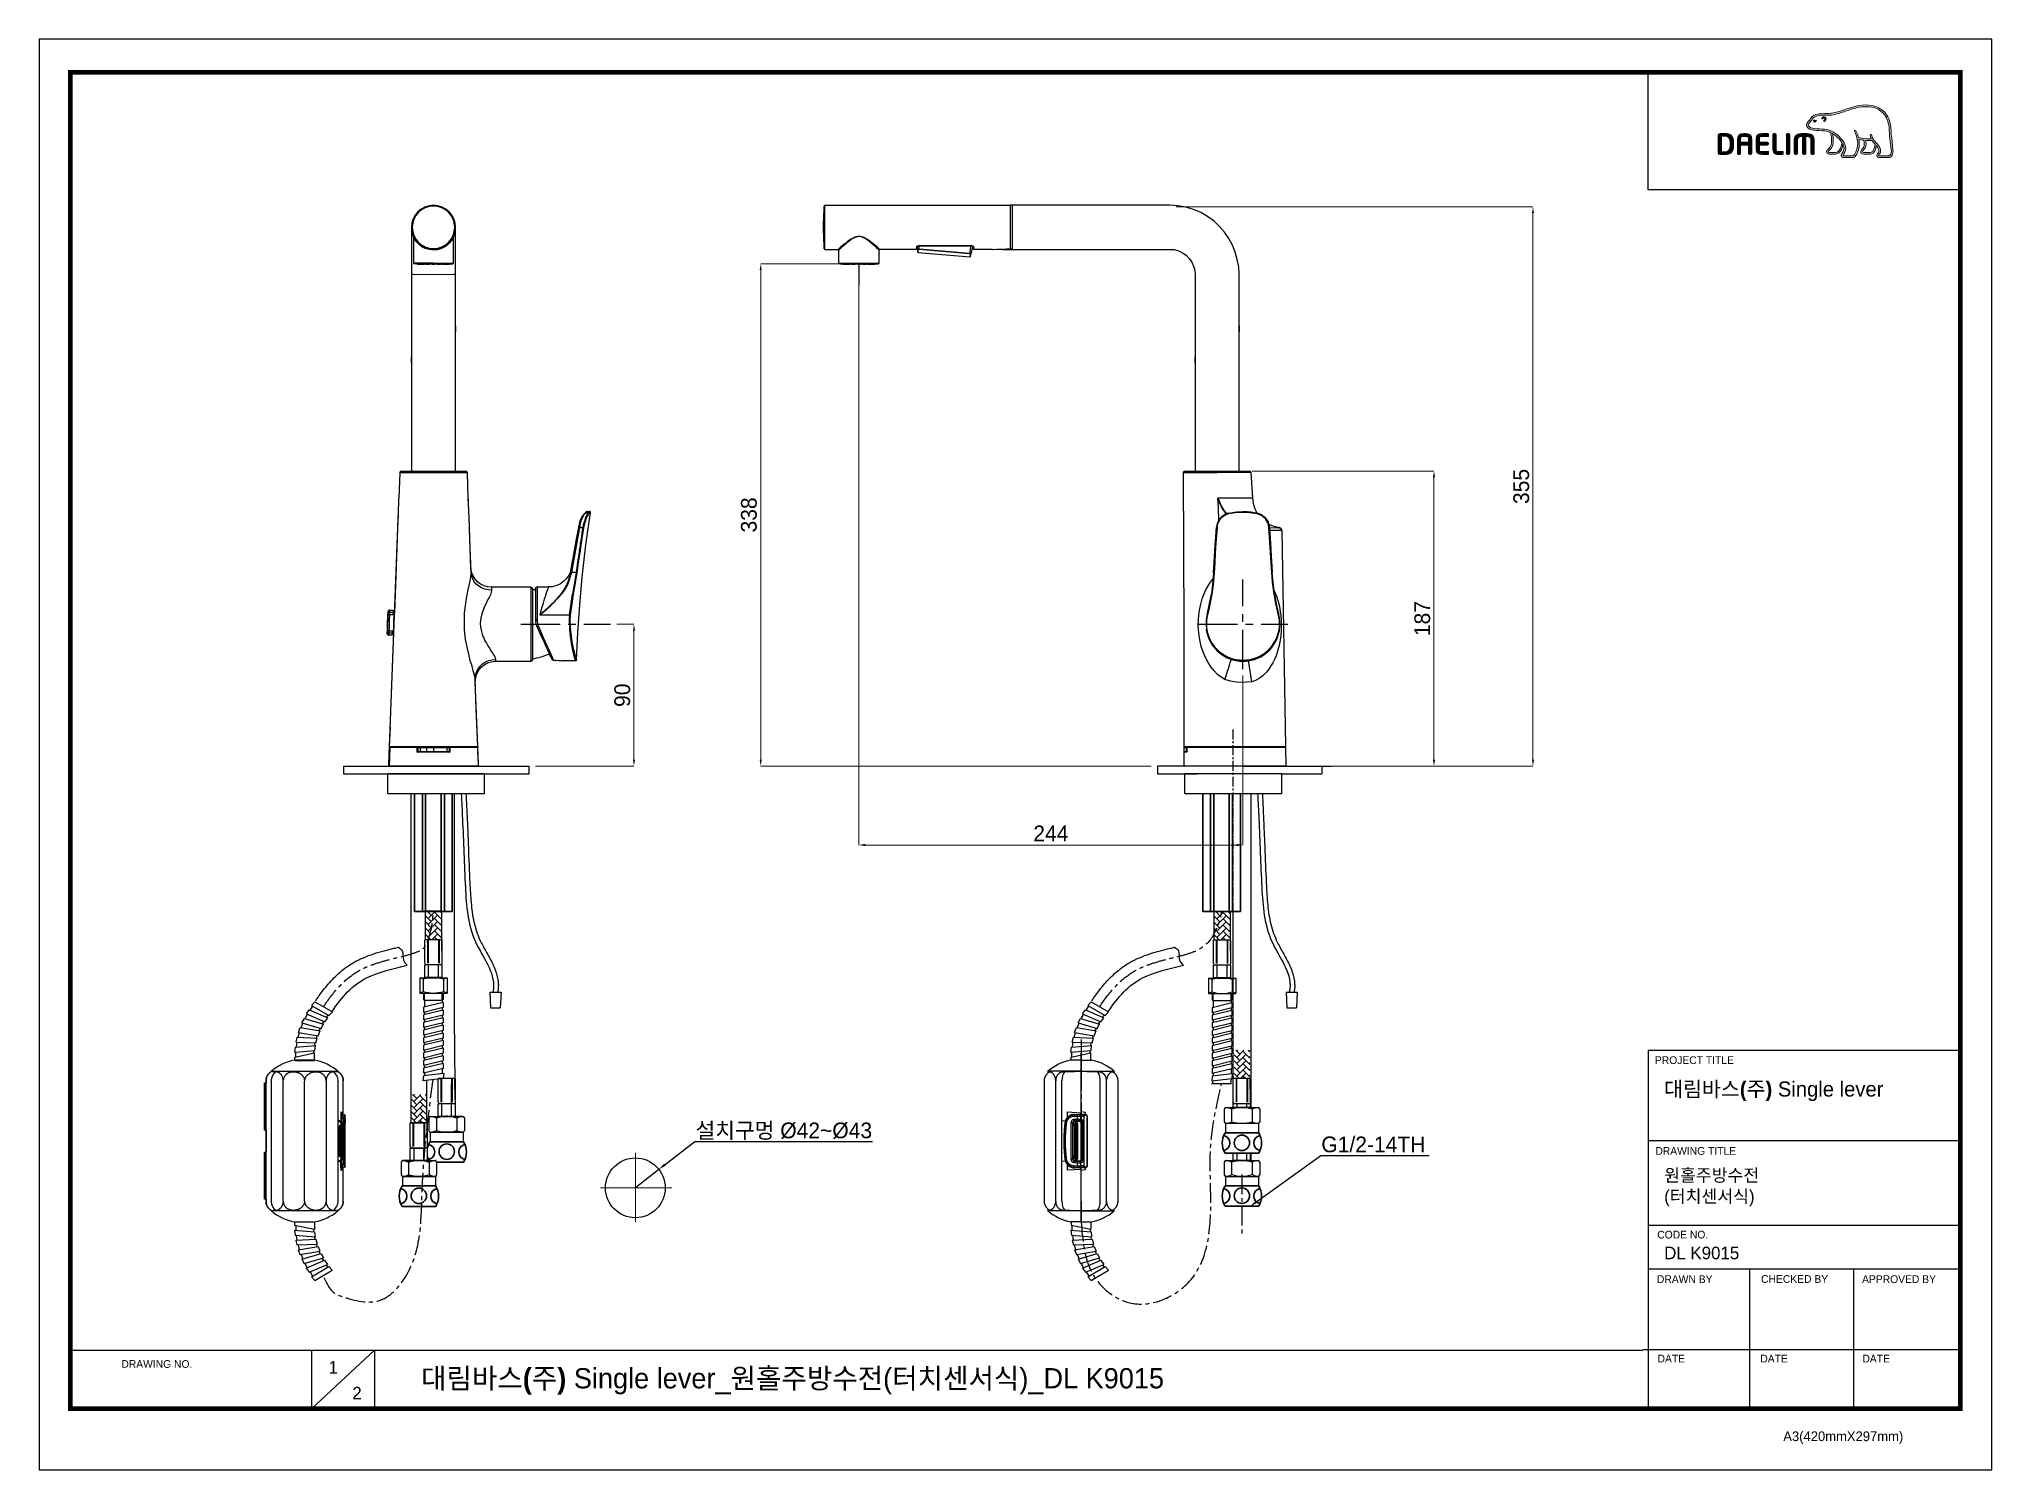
# Model space of a CAD drawing. Extents: x 1350 to 2592, y -2 to 907.
import ezdxf
from ezdxf import colors
from ezdxf.entities.mleader import LeaderData, LeaderLine
from ezdxf.math import Vec2, Vec3

# ---------------------------------------------------------------- set-up
doc = ezdxf.new("R2010")
doc.units = 0
doc.header["$LTSCALE"] = 10
doc.header["$MEASUREMENT"] = 0
doc.header["$PDMODE"] = 3
doc.header["$PDSIZE"] = -10
for name, pattern in [('CENTER', [2, 1.25, -0.25, 0.25, -0.25]), ('CENTER2', [28.575, 19.05, -3.175, 3.175, -3.175]), ('CENTERX2', [4, 2.5, -0.5, 0.5, -0.5])]:
    doc.linetypes.add(name, pattern=pattern)
doc.layers.get('0').update_dxf_attribs({"linetype": 'CONTINUOUS'})
doc.layers.get('DEFPOINTS').update_dxf_attribs({"linetype": 'CONTINUOUS'})
doc.layers.add('1', color=7, linetype='CONTINUOUS')
doc.layers.add('DWG', color=7, linetype='CONTINUOUS')
for name, color, linetype, lineweight in [('Cneter', 1, 'CENTER2', 13), ('레이어 1', 7, 'CONTINUOUS', 0), ('중심선', 1, 'CENTER', 25)]:
    doc.layers.add(name, color=color, linetype=linetype, lineweight=lineweight)
doc.styles.add('Daelim Dimension', font='')
doc.styles.get("Standard").update_dxf_attribs({"font": ''})
doc.styles.get('Daelim Dimension').set_extended_font_data('나눔고딕')
doc.styles.get('Standard').set_extended_font_data('나눔고딕')
doc.dimstyles.new('DEFAULT', dxfattribs={"dimscale": 2, "dimtxt": 2, "dimasz": 2, "dimexe": 0, "dimexo": 2, "dimgap": 1, "dimtad": 1, "dimdec": 0, "dimzin": 9, "dimdsep": 46, "dimtxsty": 'Daelim Dimension', "dimcen": 0.5, "dimclrd": 5, "dimclre": 5, "dimclrt": 256, "dimadec": 1, "dimazin": 0, "dimtfac": 1, "dimtdec": 0, "dimtix": 1, "dimtmove": 0, "dimatfit": 3, "dimfxl": 1, "dimtolj": 1, "dimtzin": 1, "dimlwd": 9, "dimlwe": 9, "dimarcsym": 0})

msp = doc.modelspace()

# ---------------------------------------------------------------- texts
at = {"color": 5, "ltscale": 40, "style": 'Daelim Dimension'}
for s, height, p in [('PROJECT TITLE', 4.898, (2377.5, 256)), ('DRAWING TITLE', 4.898, (2377.8, 198.3)), ('CODE NO.', 4.9, (2379, 145.1)), ('DRAWN BY', 4.9, (2378.8, 116.8)), ('CHECKED BY', 4.9, (2445, 116.9)), ('APPROVED BY', 4.898, (2509.2, 116.8)), ('DRAWING NO.', 4.898, (1402.8, 62.9)), ('DATE', 4.9, (2379.2, 66.3)), ('DATE', 4.9, (2444.5, 66.3)), ('DATE', 4.9, (2509.4, 66.3)), ('A3(420mmX297mm)', 6.182, (2459.1, 16.3))]:
    msp.add_text(s, height=height, dxfattribs=at).set_placement(p)
at = {"attachment_point": 1, "style": 'Daelim Dimension'}
for s, insert, char_height, width in [('{\\fPretendard Variable SemiBold|b0|i0|c129|p2;\\C7;대림바스(주)} Single lever', (2383.3, 244.9), 9.602, 154.325), ('원홀주방수전\\P(터치센서식)', (2383.4, 189.3), 8.02, 134.899), ('DL K9015', (2383.4, 139.9), 8.02, 134.899), ('1', (1534.5, 67.2), 8.02, 11.187), ('2', (1549.6, 50.8), 8.02, 11.187)]:
    msp.add_mtext(s, dxfattribs=dict(at, insert=insert, char_height=char_height, width=width))
at = {"color": 2, "insert": (1593.3, 62.7), "char_height": 12.883, "width": 570.26, "attachment_point": 1, "style": 'Daelim Dimension'}
msp.add_mtext('{\\fPretendard Variable SemiBold|b0|i0|c129|p2;대림바스(주)} Single lever_원홀주방수전(터치센서식)_DL K9015', dxfattribs=at)

# ---------------------------------------------------------------- blocks, each defined once
blk = doc.blocks.new('*D10')
at = {"color": 5, "lineweight": 9, "ltscale": 0.5, "transparency": 16777216}
for p, q in [((1859.4, 764.6), (1809.2, 764.6)), ((1809.2, 760.6), (1809.2, 449.4)), ((2057.3, 445.4), (1809.2, 445.4))]:
    blk.add_line(p, q, dxfattribs=at)
at = {"color": 5, "ltscale": 0.5, "transparency": 16777216}
for points in [[(1808.5, 760.6), (1809.8, 760.6), (1809.2, 764.6)], [(1808.5, 449.4), (1809.8, 449.4), (1809.2, 445.4)]]:
    blk.add_solid(points, dxfattribs=at)
at = {"layer": 'DEFPOINTS', "color": 0, "ltscale": 0.5, "transparency": 16777216}
for p in [(1863.4, 764.6), (1809.2, 445.4), (2061.3, 445.4)]:
    blk.add_point(p, dxfattribs=at)
at = {"color": 7, "ltscale": 0.5, "transparency": 16777216, "insert": (1801.7, 605), "char_height": 10, "attachment_point": 5, "rotation": 90, "style": 'Daelim Dimension'}
blk.add_mtext('\\A1;\\A1;338', dxfattribs=at)
blk = doc.blocks.new('*D3')
at = {"color": 5, "lineweight": 9, "ltscale": 0.5, "transparency": 16777216}
for p, q in [((2121.5, 632.8), (2237.1, 632.8)), ((2237.1, 628.8), (2237.1, 449.4)), ((2147.9, 445.4), (2237.1, 445.4))]:
    blk.add_line(p, q, dxfattribs=at)
at = {"color": 5, "ltscale": 0.5, "transparency": 16777216}
for points in [[(2236.4, 628.8), (2237.8, 628.8), (2237.1, 632.8)], [(2236.4, 449.4), (2237.8, 449.4), (2237.1, 445.4)]]:
    blk.add_solid(points, dxfattribs=at)
at = {"layer": 'DEFPOINTS', "color": 0, "ltscale": 0.5, "transparency": 16777216}
for p in [(2117.5, 632.8), (2143.9, 445.4), (2237.1, 445.4)]:
    blk.add_point(p, dxfattribs=at)
at = {"color": 7, "ltscale": 0.5, "transparency": 16777216, "insert": (2229.7, 539.1), "char_height": 10, "attachment_point": 5, "rotation": 90, "style": 'Daelim Dimension'}
blk.add_mtext('\\A1;187', dxfattribs=at)
blk = doc.blocks.new('*D11')
at = {"color": 5, "lineweight": 9, "ltscale": 0.5, "transparency": 16777216}
for p, q in [((2073.3, 800.8), (2300, 800.8)), ((2300, 796.8), (2300, 449.4)), ((2147.9, 445.4), (2300, 445.4))]:
    blk.add_line(p, q, dxfattribs=at)
at = {"color": 5, "ltscale": 0.5, "transparency": 16777216}
for points in [[(2299.4, 796.8), (2300.7, 796.8), (2300, 800.8)], [(2299.4, 449.4), (2300.7, 449.4), (2300, 445.4)]]:
    blk.add_solid(points, dxfattribs=at)
at = {"layer": 'DEFPOINTS', "color": 0, "ltscale": 0.5, "transparency": 16777216}
for p in [(2069.3, 800.8), (2143.9, 445.4), (2300, 445.4)]:
    blk.add_point(p, dxfattribs=at)
at = {"color": 7, "ltscale": 0.5, "transparency": 16777216, "insert": (2292.6, 623.1), "char_height": 10, "attachment_point": 5, "rotation": 90, "style": 'Daelim Dimension'}
blk.add_mtext('\\A1;355', dxfattribs=at)
blk = doc.blocks.new('*D12')
at = {"color": 5, "lineweight": 9, "ltscale": 0.5, "transparency": 16777216}
for p, q in [((1871.6, 754.1), (1871.6, 395.2)), ((2115.7, 503), (2115.7, 395.2)), ((1875.6, 395.2), (2111.7, 395.2))]:
    blk.add_line(p, q, dxfattribs=at)
at = {"color": 5, "ltscale": 0.5, "transparency": 16777216}
for points in [[(1875.6, 395.9), (1875.6, 394.5), (1871.6, 395.2)], [(2111.7, 395.9), (2111.7, 394.5), (2115.7, 395.2)]]:
    blk.add_solid(points, dxfattribs=at)
at = {"layer": 'DEFPOINTS', "color": 0, "ltscale": 0.5, "transparency": 16777216}
for p in [(1871.6, 758.1), (2115.7, 507), (2115.7, 395.2)]:
    blk.add_point(p, dxfattribs=at)
at = {"color": 7, "ltscale": 0.5, "transparency": 16777216, "insert": (1993.6, 402.6), "char_height": 10, "attachment_point": 5, "style": 'Daelim Dimension'}
blk.add_mtext('\\A1;244', dxfattribs=at)
blk = doc.blocks.new('*D6')
at = {"color": 5, "lineweight": 9, "ltscale": 0.5, "transparency": 16777216}
for p, q in [((1717.7, 535.5), (1728.6, 535.5)), ((1728.6, 449.4), (1728.6, 531.5)), ((1666, 445.4), (1728.6, 445.4))]:
    blk.add_line(p, q, dxfattribs=at)
at = {"color": 5, "ltscale": 0.5, "transparency": 16777216}
for points in [[(1728, 531.5), (1729.3, 531.5), (1728.6, 535.5)], [(1728, 449.4), (1729.3, 449.4), (1728.6, 445.4)]]:
    blk.add_solid(points, dxfattribs=at)
at = {"layer": 'DEFPOINTS', "color": 0, "ltscale": 0.5, "transparency": 16777216}
for p in [(1713.7, 535.5), (1728.6, 535.5), (1662, 445.4)]:
    blk.add_point(p, dxfattribs=at)
at = {"color": 7, "ltscale": 0.5, "transparency": 16777216, "insert": (1721.2, 490.4), "char_height": 10, "attachment_point": 5, "rotation": 90, "style": 'Daelim Dimension'}
blk.add_mtext('\\A1;90', dxfattribs=at)
blk = doc.blocks.new('G$CAE68A8B7')
at = {"ltscale": 0.5}
for p, q in [((32.1, 102.7), (18.9, 102.7)), ((0, 88.3), (0.5, 88.3)), ((0, 58.3), (0, 88.3)), ((0.5, 88.3), (1, 88.3)), ((0.5, 58.3), (0.5, 88.3)), ((1, 89.7), (1, 88.3)), ((1, 88.3), (1, 89.7)), ((1, 58.3), (1, 88.3)), ((4.2, 89.6), (4.2, 13.1)), ((4.4, 95.5), (4.4, 95.7)), ((4.4, 95.7), (46.6, 95.7)), ((4.4, 95.7), (4.4, 95.5)), ((11.9, 13.2), (11.9, 89.5)), ((25.5, 13.2), (25.5, 89.4)), ((39.1, 89.5), (39.1, 13.2)), ((46.6, 95.7), (46.6, 95.5)), ((46.6, 95.5), (46.6, 95.7)), ((46.8, 64.3), (46.8, 89.6)), ((50, 69.8), (50, 89.7)), ((50, 71.8), (50, 89.7)), ((46.5, 64.3), (46.7, 63.8)), ((46.5, 64.3), (46.5, 38.4)), ((46.7, 38.8), (46.7, 63.8)), ((46.7, 63.8), (48.3, 63.8)), ((48.3, 63.8), (48.4, 64.1)), ((48.3, 63.3), (48.3, 63.8)), ((48.4, 69.8), (48.4, 64.1)), ((48.4, 69.3), (50, 69.3)), ((48.4, 69), (48.6, 69)), ((48.5, 68.3), (48.5, 63)), ((48.5, 68.3), (49.9, 68.2)), ((48.5, 63), (48.5, 39.6)), ((48.5, 63), (49.3, 63)), ((48.6, 68.3), (48.6, 69)), ((48.7, 68.3), (48.7, 69.1)), ((49.8, 68.3), (49.8, 69.3)), ((49.9, 68.2), (50.1, 68.2)), ((50, 69.3), (50, 71.8)), ((50.2, 68.2), (50.2, 68.2)), ((50.6, 39.8), (50.6, 62.8)), ((51.2, 62.8), (50.6, 62.8)), ((50.6, 62.8), (50.6, 62.8)), ((50.6, 62.8), (50.6, 39.8)), ((50.7, 62.3), (50.7, 62.3)), ((50.7, 62.3), (50.7, 40.3)), ((50.8, 67.2), (51, 67.2)), ((51, 65.1), (50.8, 65.1)), ((51, 67.2), (51, 65.1)), ((51.2, 67.4), (51.2, 67.2)), ((51.2, 65.1), (51.2, 67.2)), ((51.2, 65.1), (51.2, 62.8)), ((51.2, 39.8), (51.2, 62.8)), ((0.5, 58.3), (0, 58.3)), ((1, 58.3), (0.5, 58.3)), ((1, 58.3), (1, 44.3)), ((1, 44.3), (1, 58.3)), ((47.5, 60.9), (47.5, 60.3)), ((47.5, 60.3), (47.5, 42.3)), ((48.3, 60.3), (47.5, 60.3)), ((48.5, 61.3), (48.3, 61.3)), ((48.5, 60.3), (48.3, 60.3)), ((48.3, 42.3), (48.3, 60.3)), ((0, 44.3), (0.5, 44.3)), ((0, 14.3), (0, 44.3)), ((0.5, 44.3), (1, 44.3)), ((0.5, 14.3), (0.5, 44.3)), ((1, 14.3), (1, 44.3)), ((46.7, 38.8), (46.5, 38.4)), ((48.3, 38.8), (46.7, 38.8)), ((46.8, 13.1), (46.8, 38.4)), ((47.5, 42.3), (48.3, 42.3)), ((47.5, 41.7), (47.5, 42.3)), ((48.3, 42.3), (48.5, 42.3)), ((48.3, 41.3), (48.5, 41.3)), ((48.3, 38.8), (48.3, 39.3)), ((48.4, 38.6), (48.3, 38.8)), ((48.4, 38.6), (48.4, 32.9)), ((48.5, 34.3), (48.5, 39.6)), ((49.3, 39.6), (48.5, 39.6)), ((50.6, 39.8), (51.2, 39.8)), ((50.6, 39.8), (50.6, 39.8)), ((50.7, 40.3), (50.7, 40.3)), ((50.8, 37.6), (51, 37.5)), ((51, 37.5), (51, 35.4)), ((51.2, 37.6), (51.2, 39.8)), ((51.2, 35.5), (51.2, 37.6)), ((48.6, 33.6), (48.4, 33.6)), ((50, 33.3), (48.4, 33.3)), ((49.9, 34.4), (48.5, 34.3)), ((48.6, 33.6), (48.6, 34.3)), ((48.7, 33.5), (48.7, 34.3)), ((49.8, 33.3), (49.8, 34.4)), ((50.1, 34.4), (49.9, 34.4)), ((50, 30.8), (50, 33.3)), ((50, 12.9), (50, 32.8)), ((50, 12.9), (50, 30.8)), ((50.2, 34.5), (50.2, 34.4)), ((51, 35.4), (50.8, 35.4)), ((51.2, 35.5), (51.2, 35.3)), ((0.5, 14.3), (0, 14.3)), ((1, 14.3), (0.5, 14.3)), ((1, 14.3), (1, 12.9)), ((1, 12.9), (1, 14.3)), ((4.4, 7), (4.4, 7.1)), ((4.4, 7.1), (4.4, 7)), ((46.6, 7), (4.4, 7)), ((18.9, 0), (32.1, 0)), ((46.6, 7.2), (46.6, 7)), ((46.6, 7), (46.6, 7.2))]:
    blk.add_line(p, q, dxfattribs=at)
for centre, radius, start, end in [((25.5, 70.4), 33, 101.5544, 129.7923), ((25.5, 70.4), 33, 101.5544, 129.7923), ((25.5, 70.4), 33, 50.2077, 78.4456), ((25.5, 70.4), 33, 50.2077, 78.4456), ((50.2, 67.2), 1, 0, 76.0859), ((48.3, 60.3), 1, 91.0001, 143.1302), ((48.3, 42.3), 1, 216.8698, 268.9999), ((50.2, 35.5), 1, 283.8994, 0), ((25.5, 32.3), 33, 230.2077, 258.4456), ((25.5, 32.3), 33, 230.2077, 258.4456), ((25.5, 32.3), 33, 281.5544, 309.7923), ((25.5, 32.3), 33, 281.5544, 309.7923)]:
    blk.add_arc(centre, radius, start, end, dxfattribs=at)
for centre, major_axis, ratio, start_param, end_param in [((41, 89.6), (-0.2, 6.6), 0.868033, 4.685894, 5.752469), ((25.5, 63.6), (24.5, 0), 0.052408, 0.368634, 0.51937), ((48.8, 63.3), (-0.098, -0.492), 0.996044, 4.910077, 5.858091), ((25.5, 69.3), (24.5, 0), 0.052408, 0, 0.368634), ((25.5, 69.8), (-23.5, 0), 0.176327, 2.948913, 2.972792), ((50.1, 69.1), (1.5, 0), 0.176327, 1.999345, 2.972792), ((49.3, 62.9), (1, -0.014), 0.117959, 0.11609, 1.502599), ((49.8, 67.2), (-0.07, -0.998), 0.993331, 1.640145, 3.141593), ((50, 67.2), (-0.07, -0.998), 0.993331, 2.968645, 3.141593), ((49.8, 65.1), (-0.174, 0.985), 0.993159, 3.315726, 4.539026), ((50, 67.2), (-0.07, -0.998), 0.993331, 1.640145, 2.968645), ((50.2, 65.1), (-0.174, 0.985), 0.999706, 3.388958, 4.537906), ((50, 65.1), (-0.174, 0.985), 0.993159, 3.512327, 4.539026), ((50.2, 65.1), (1, 0), 0.980581, 5.139384, 6.133), ((50.2, 62.3), (0.5, 0), 0.996195, 0.176739, 0.69979), ((50.2, 62.3), (0.5, 0), 0.996195, 0, 0.176739), ((50.2, 65.1), (1, 0), 0.980581, 6.133, 6.283185), ((48.3, 60.3), (0.017, -1), 0.01745, 3.141593, 4.712084), ((25.5, 39), (24.5, 0), 0.052408, 5.763816, 5.914551), ((48.3, 42.3), (-0.017, -1), 0.01745, 4.712694, 6.283185), ((48.8, 39.3), (-0.098, 0.492), 0.996044, 0.425094, 1.373108), ((49.3, 39.8), (-1, -0.014), 0.117959, 1.638993, 3.025502), ((49.8, 37.6), (0.174, 0.985), 0.993159, 4.885752, 5.717137), ((50.2, 40.3), (-0.5, 0), 0.996195, 2.441803, 3.141593), ((50.2, 37.6), (-1, 0), 0.980581, 3.303581, 4.302084), ((50.2, 37.5), (0.174, 0.985), 0.999706, 4.886872, 6.04555), ((50, 37.5), (0.174, 0.985), 0.993159, 4.885752, 5.922058), ((50.2, 37.6), (-1, 0), 0.980581, 3.141593, 3.303581), ((25.5, 33.3), (24.5, 0), 0.052408, 5.914551, 6.283185), ((25.5, 32.8), (-23.5, 0), 0.176327, 3.310393, 3.334272), ((50.1, 33.6), (1.5, 0), 0.176327, 3.310393, 4.28384), ((49.8, 35.4), (0.07, -0.998), 0.993331, 0.172502, 1.501447), ((50, 35.4), (0.07, -0.998), 0.993331, 0, 0.172666), ((50, 35.4), (0.07, -0.998), 0.993331, 0.172666, 1.501447), ((41, 13.1), (0.2, 6.6), 0.868033, 3.672309, 4.738884)]:
    blk.add_ellipse(centre, major_axis=major_axis, ratio=ratio, start_param=start_param, end_param=end_param, dxfattribs=at)
for points, knots in [([(1, 89.7), (1, 90), (1, 90.3), (1, 90.8), (1.1, 90.9), (1.1, 91.1), (1.1, 91.2), (1.2, 91.3), (1.2, 91.4), (1.3, 91.8), (1.4, 92.1), (1.6, 92.6), (1.7, 92.9), (1.9, 93.1), (1.9, 93.2), (2, 93.2), (2, 93.3), (2, 93.4), (2.1, 93.4), (2.2, 93.6), (2.3, 93.7), (2.6, 94.1), (2.8, 94.3), (3.1, 94.6), (3.2, 94.7), (3.4, 94.8), (3.4, 94.9), (3.5, 94.9), (3.5, 95), (3.6, 95), (3.9, 95.2), (4.2, 95.4), (4.4, 95.5)], [0, 0, 0, 0, 0.125, 0.125, 0.1875, 0.1875, 0.21875, 0.21875, 0.25, 0.25, 0.375, 0.375, 0.5, 0.5, 0.515625, 0.515625, 0.53125, 0.53125, 0.5625, 0.5625, 0.625, 0.625, 0.75, 0.75, 0.8125, 0.828125, 0.828125, 0.84375, 0.84375, 0.875, 0.875, 1, 1, 1, 1]), ([(4.4, 95.5), (4.2, 95.4), (3.9, 95.2), (3.6, 95), (3.5, 95), (3.5, 94.9), (3.4, 94.9), (3.4, 94.8), (3.2, 94.7), (3.1, 94.6), (2.8, 94.3), (2.6, 94.1), (2.3, 93.7), (2.2, 93.6), (2.1, 93.4), (2, 93.4), (2, 93.3), (2, 93.2), (1.9, 93.2), (1.9, 93.1), (1.7, 92.9), (1.6, 92.6), (1.4, 92.1), (1.3, 91.8), (1.2, 91.4), (1.2, 91.3), (1.1, 91.2), (1.1, 91.1), (1.1, 90.9), (1, 90.8), (1, 90.3), (1, 90), (1, 89.7)], [0, 0, 0, 0, 0.125, 0.125, 0.15625, 0.15625, 0.171875, 0.171875, 0.1875, 0.25, 0.25, 0.375, 0.375, 0.4375, 0.4375, 0.46875, 0.46875, 0.484375, 0.484375, 0.5, 0.5, 0.625, 0.625, 0.75, 0.75, 0.78125, 0.78125, 0.8125, 0.8125, 0.875, 0.875, 1, 1, 1, 1]), ([(7.2, 95.4), (7.2, 95.3), (7.2, 95.3), (7.2, 95.3), (7.1, 95.3), (7.1, 95.3), (7.1, 95.3), (7.1, 95.2), (7, 95.2), (7, 95.2), (7, 95.2), (6.9, 95.1), (6.9, 95.1), (6.9, 95.1), (6.8, 95.1), (6.8, 95.1), (6.8, 95), (6.8, 95), (6.7, 95), (6.7, 95), (6.7, 94.9), (6.6, 94.9), (6.6, 94.9), (6.6, 94.9), (6.6, 94.8), (6.5, 94.8), (6.5, 94.8), (6.5, 94.8), (6.4, 94.7), (6.4, 94.7), (6.4, 94.7), (6.4, 94.7), (6.3, 94.6), (6.3, 94.6), (6.3, 94.6), (6.3, 94.6), (6.2, 94.5), (6.2, 94.5), (6.2, 94.5), (6.1, 94.5), (6.1, 94.4), (6.1, 94.4), (6.1, 94.4), (6, 94.3), (6, 94.3), (6, 94.3), (6, 94.3), (5.9, 94.2), (5.9, 94.2), (5.8, 94.1), (5.8, 94), (5.7, 93.9), (5.7, 93.9), (5.6, 93.8), (5.6, 93.7), (5.5, 93.7), (5.5, 93.6), (5.4, 93.5), (5.4, 93.4), (5.3, 93.4), (5.3, 93.3), (5.2, 93.2), (5.2, 93.1), (5.1, 93.1), (5.1, 93), (5, 92.9), (5, 92.8), (5, 92.7), (4.9, 92.7), (4.9, 92.6), (4.9, 92.5), (4.8, 92.4), (4.8, 92.3), (4.8, 92.2), (4.7, 92.2), (4.7, 92.1), (4.7, 92), (4.6, 91.9), (4.6, 91.8), (4.6, 91.7), (4.6, 91.7), (4.5, 91.6), (4.5, 91.5), (4.5, 91.4), (4.5, 91.3), (4.4, 91.2), (4.4, 91.2), (4.4, 91.1), (4.4, 91), (4.4, 90.9), (4.4, 90.8), (4.3, 90.7), (4.3, 90.6), (4.3, 90.6), (4.3, 90.5), (4.3, 90.4), (4.3, 90.3), (4.3, 90.2), (4.3, 90.1), (4.3, 90.1), (4.3, 90), (4.3, 89.9), (4.3, 89.8), (4.3, 89.7), (4.2, 89.7), (4.2, 89.6), (4.2, 89.6)], [0, 0, 0, 0, 0.005743, 0.01149, 0.017243, 0.023, 0.028762, 0.034529, 0.040299, 0.046075, 0.051854, 0.057638, 0.063425, 0.069217, 0.075012, 0.080811, 0.086614, 0.09242, 0.098229, 0.104042, 0.109858, 0.115677, 0.121498, 0.127323, 0.13315, 0.13898, 0.144813, 0.150648, 0.156485, 0.162324, 0.168165, 0.174009, 0.179854, 0.185701, 0.191549, 0.197399, 0.20325, 0.209103, 0.214956, 0.220811, 0.226667, 0.232523, 0.23838, 0.244238, 0.250096, 0.255954, 0.261813, 0.267672, 0.280981, 0.29429, 0.307595, 0.320897, 0.334193, 0.347483, 0.360764, 0.374036, 0.387298, 0.400547, 0.413784, 0.427005, 0.440211, 0.4534, 0.46657, 0.479721, 0.492851, 0.505958, 0.519043, 0.532102, 0.545136, 0.558143, 0.571122, 0.584072, 0.596991, 0.609879, 0.622734, 0.635555, 0.648342, 0.661093, 0.673807, 0.686483, 0.699121, 0.711718, 0.724275, 0.736791, 0.749264, 0.761693, 0.774078, 0.786418, 0.798712, 0.81096, 0.82316, 0.835311, 0.847414, 0.859467, 0.871469, 0.883421, 0.895321, 0.907168, 0.918963, 0.930704, 0.942392, 0.954024, 0.965602, 0.977124, 0.98859, 1, 1, 1, 1]), ([(7.2, 95.4), (7, 95.4), (6.6, 95.4), (6.2, 95.4), (5.8, 95.4), (5.7, 95.4), (5.5, 95.4), (5.5, 95.4), (5.4, 95.4), (5.4, 95.4), (5.3, 95.4), (5.2, 95.4), (5, 95.4), (4.8, 95.5), (4.6, 95.5), (4.5, 95.5), (4.4, 95.5), (4.4, 95.5), (4.4, 95.5)], [0, 0, 0, 0, 0.125, 0.25, 0.25, 0.375, 0.375, 0.40625, 0.40625, 0.4375, 0.4375, 0.5, 0.5, 0.625, 0.75, 0.875, 0.875, 1, 1, 1, 1]), ([(11.9, 90.1), (11.9, 90.3), (11.9, 90.5), (11.8, 90.8), (11.8, 90.8), (11.8, 90.8), (11.8, 90.9), (11.8, 90.9), (11.8, 91.1), (11.7, 91.2), (11.6, 91.5), (11.6, 91.7), (11.4, 92), (11.3, 92.2), (11.2, 92.4), (11.2, 92.5), (11.2, 92.6), (11.1, 92.7), (11, 92.8), (10.9, 93), (10.8, 93.2), (10.6, 93.5), (10.5, 93.6), (10.3, 93.7), (10.3, 93.8), (10.2, 93.8), (10.2, 93.9), (10.1, 94), (10.1, 94), (10, 94), (9.9, 94.2), (9.8, 94.3), (9.5, 94.5), (9.4, 94.6), (9.2, 94.7), (9.1, 94.8), (8.8, 94.9), (8.7, 95), (8.5, 95), (8.5, 95.1), (8.5, 95.1), (8.4, 95.1), (8.3, 95.1), (8.1, 95.2), (7.9, 95.3), (7.7, 95.3), (7.5, 95.3), (7.4, 95.3), (7.3, 95.3), (7.3, 95.4), (7.2, 95.4)], [0, 0, 0, 0, 0.0625, 0.0625, 0.070313, 0.070313, 0.078125, 0.078125, 0.09375, 0.125, 0.125, 0.1875, 0.1875, 0.25, 0.25, 0.265625, 0.265625, 0.28125, 0.3125, 0.3125, 0.375, 0.375, 0.4375, 0.4375, 0.453125, 0.453125, 0.46875, 0.484375, 0.484375, 0.5, 0.5, 0.5625, 0.5625, 0.625, 0.625, 0.6875, 0.6875, 0.75, 0.75, 0.765625, 0.765625, 0.78125, 0.8125, 0.8125, 0.875, 0.9375, 0.9375, 0.96875, 0.96875, 1, 1, 1, 1]), ([(25.5, 90.3), (25.5, 90.4), (25.5, 90.6), (25.4, 90.7), (25.4, 90.7), (25.4, 90.8), (25.4, 90.8), (25.4, 90.9), (25.3, 91.1), (25.2, 91.3), (25, 91.7), (24.9, 91.8), (24.7, 92.2), (24.6, 92.4), (24.5, 92.6), (24.4, 92.6), (24.4, 92.7), (24.3, 92.7), (24.2, 92.8), (24.2, 92.9), (24, 93.1), (23.8, 93.3), (23.5, 93.5), (23.3, 93.6), (23.1, 93.8), (23.1, 93.8), (23, 93.9), (23, 93.9), (22.8, 94), (22.8, 94), (22.5, 94.2), (22.3, 94.3), (22, 94.5), (21.8, 94.5), (21.4, 94.7), (21.2, 94.7), (20.9, 94.8), (20.9, 94.9), (20.7, 94.9), (20.6, 94.9), (20.3, 95), (19.9, 95.1), (19.3, 95.2), (18.8, 95.2), (18.2, 95.2), (17.8, 95.2), (17.6, 95.2), (17.5, 95.2), (17.4, 95.2), (17.3, 95.2), (17.1, 95.1), (16.9, 95.1), (16.7, 95.1), (16.6, 95.1), (16.3, 95), (16.2, 95), (15.8, 94.9), (15.6, 94.8), (15.3, 94.7), (15.1, 94.6), (14.9, 94.5), (14.9, 94.5), (14.8, 94.5), (14.8, 94.4), (14.7, 94.4), (14.6, 94.3), (14.4, 94.2), (14.2, 94.1), (13.9, 93.9), (13.8, 93.8), (13.6, 93.6), (13.5, 93.5), (13.4, 93.4), (13.4, 93.4), (13.3, 93.3), (13.3, 93.3), (13.1, 93.1), (13, 93), (12.8, 92.7), (12.7, 92.5), (12.6, 92.3), (12.5, 92.1), (12.4, 92), (12.4, 91.9), (12.4, 91.9), (12.3, 91.7), (12.2, 91.5), (12.1, 91.1), (12.1, 90.9), (12, 90.6), (12, 90.5), (11.9, 90.3), (11.9, 90.2), (11.9, 90.2), (11.9, 90.2), (11.9, 90.1)], [0, 0, 0, 0, 0.015625, 0.019531, 0.019531, 0.023437, 0.023437, 0.03125, 0.03125, 0.0625, 0.0625, 0.09375, 0.09375, 0.125, 0.125, 0.132812, 0.132812, 0.140625, 0.140625, 0.15625, 0.15625, 0.1875, 0.1875, 0.21875, 0.21875, 0.226562, 0.226562, 0.234375, 0.234375, 0.25, 0.25, 0.28125, 0.28125, 0.3125, 0.3125, 0.34375, 0.34375, 0.359375, 0.359375, 0.375, 0.375, 0.40625, 0.4375, 0.46875, 0.5, 0.53125, 0.53125, 0.539063, 0.539063, 0.546875, 0.5625, 0.578125, 0.578125, 0.59375, 0.59375, 0.625, 0.625, 0.65625, 0.65625, 0.6875, 0.6875, 0.695313, 0.695313, 0.703125, 0.703125, 0.71875, 0.71875, 0.75, 0.75, 0.78125, 0.78125, 0.796875, 0.796875, 0.804688, 0.804688, 0.8125, 0.8125, 0.84375, 0.84375, 0.875, 0.875, 0.890625, 0.898437, 0.898437, 0.90625, 0.90625, 0.9375, 0.9375, 0.96875, 0.96875, 0.984375, 0.992188, 0.996094, 0.996094, 1, 1, 1, 1]), ([(39.1, 90.1), (39.1, 90.3), (39, 90.6), (39, 90.8), (39, 90.8), (39, 90.8), (38.9, 90.9), (38.9, 91), (38.9, 91.1), (38.9, 91.2), (38.8, 91.5), (38.7, 91.7), (38.6, 92), (38.5, 92.2), (38.3, 92.4), (38.3, 92.5), (38.2, 92.6), (38.2, 92.7), (38.1, 92.7), (38.1, 92.8), (38, 93), (37.9, 93.1), (37.6, 93.4), (37.5, 93.5), (37.2, 93.8), (37.1, 93.9), (36.8, 94.1), (36.6, 94.2), (36.3, 94.4), (36.2, 94.5), (35.9, 94.6), (35.7, 94.7), (35.4, 94.8), (35.2, 94.9), (35, 94.9), (34.9, 94.9), (34.8, 95), (34.8, 95), (34.7, 95), (34.6, 95), (34.3, 95.1), (34.1, 95.1), (33.8, 95.2), (33.4, 95.2), (33, 95.2), (32.6, 95.2), (32.4, 95.2), (32.2, 95.2), (32.1, 95.2), (31.9, 95.2), (31.9, 95.2), (31.8, 95.2), (31.7, 95.2), (31.5, 95.1), (31.3, 95.1), (31.1, 95.1), (31, 95.1), (30.9, 95), (30.9, 95), (30.7, 95), (30.6, 95), (30.3, 94.9), (30.1, 94.9), (29.8, 94.7), (29.6, 94.7), (29.3, 94.6), (29.2, 94.5), (29, 94.5), (28.9, 94.4), (28.9, 94.4), (28.7, 94.3), (28.5, 94.2), (28.1, 94), (28, 93.9), (27.7, 93.6), (27.5, 93.5), (27.3, 93.3), (27.2, 93.3), (27, 93.1), (27, 93), (26.8, 92.8), (26.6, 92.7), (26.4, 92.4), (26.3, 92.2), (26.1, 92), (26.1, 91.9), (26.1, 91.8), (26, 91.8), (26, 91.7), (25.9, 91.6), (25.8, 91.3), (25.7, 91.1), (25.6, 90.7), (25.5, 90.5), (25.5, 90.3)], [0, 0, 0, 0, 0.03125, 0.035156, 0.035156, 0.039062, 0.039062, 0.046875, 0.046875, 0.0625, 0.0625, 0.09375, 0.09375, 0.125, 0.125, 0.140625, 0.140625, 0.148437, 0.148437, 0.15625, 0.15625, 0.1875, 0.1875, 0.21875, 0.21875, 0.25, 0.25, 0.28125, 0.28125, 0.3125, 0.3125, 0.34375, 0.34375, 0.375, 0.375, 0.382812, 0.382812, 0.390625, 0.390625, 0.40625, 0.40625, 0.4375, 0.4375, 0.46875, 0.5, 0.5, 0.53125, 0.53125, 0.546875, 0.546875, 0.554687, 0.554687, 0.5625, 0.5625, 0.59375, 0.59375, 0.601562, 0.601562, 0.609375, 0.609375, 0.625, 0.625, 0.65625, 0.65625, 0.6875, 0.6875, 0.703125, 0.710937, 0.710937, 0.71875, 0.71875, 0.75, 0.75, 0.78125, 0.78125, 0.8125, 0.8125, 0.828125, 0.828125, 0.84375, 0.84375, 0.875, 0.875, 0.90625, 0.90625, 0.914062, 0.914062, 0.921875, 0.921875, 0.9375, 0.9375, 0.96875, 0.96875, 1, 1, 1, 1]), ([(25.5, 90.3), (25.5, 90.2), (25.5, 90), (25.5, 89.7), (25.5, 89.6), (25.5, 89.4)], [0, 0, 0, 0, 0.5, 0.5, 1, 1, 1, 1]), ([(43.8, 95.4), (43.7, 95.4), (43.6, 95.3), (43.3, 95.3), (43.2, 95.3), (43, 95.2), (42.9, 95.2), (42.7, 95.1), (42.6, 95.1), (42.3, 95), (42.2, 94.9), (42.1, 94.8), (42, 94.8), (42, 94.8), (41.9, 94.8), (41.8, 94.7), (41.8, 94.7), (41.6, 94.6), (41.5, 94.5), (41.2, 94.3), (41.1, 94.2), (41, 94), (40.9, 94), (40.9, 94), (40.8, 93.9), (40.7, 93.8), (40.5, 93.6), (40.4, 93.5), (40.2, 93.2), (40.1, 93), (40, 92.8), (40, 92.8), (39.9, 92.7), (39.9, 92.7), (39.8, 92.6), (39.8, 92.5), (39.7, 92.2), (39.6, 92.1), (39.4, 91.7), (39.4, 91.5), (39.3, 91.2), (39.3, 91.1), (39.2, 91), (39.2, 91), (39.2, 90.9), (39.2, 90.9), (39.2, 90.8), (39.1, 90.5), (39.1, 90.3), (39.1, 90.1)], [0, 0, 0, 0, 0.0625, 0.0625, 0.125, 0.125, 0.1875, 0.1875, 0.25, 0.25, 0.3125, 0.3125, 0.328125, 0.328125, 0.34375, 0.34375, 0.375, 0.375, 0.4375, 0.4375, 0.5, 0.5, 0.515625, 0.515625, 0.53125, 0.5625, 0.5625, 0.625, 0.625, 0.6875, 0.6875, 0.703125, 0.703125, 0.71875, 0.71875, 0.75, 0.75, 0.8125, 0.8125, 0.875, 0.875, 0.90625, 0.90625, 0.914063, 0.914063, 0.921875, 0.9375, 0.9375, 1, 1, 1, 1]), ([(46.6, 95.5), (46.6, 95.5), (46.6, 95.5), (46.5, 95.5), (46.3, 95.5), (46.3, 95.5), (46.2, 95.4), (46.1, 95.4), (46.1, 95.4), (46.1, 95.4), (46, 95.4), (45.9, 95.4), (45.7, 95.4), (45.5, 95.4), (45, 95.4), (44.4, 95.4), (44, 95.4), (43.8, 95.4)], [0, 0, 0, 0, 0.125, 0.25, 0.25, 0.375, 0.375, 0.40625, 0.40625, 0.4375, 0.4375, 0.5, 0.5, 0.625, 0.75, 0.875, 1, 1, 1, 1]), ([(46.6, 95.5), (46.7, 95.5), (46.9, 95.3), (47.2, 95.1), (47.6, 94.9), (47.9, 94.6), (48.2, 94.2), (48.5, 93.9), (48.8, 93.5), (49, 93.2), (49.3, 92.8), (49.5, 92.4), (49.6, 91.9), (49.8, 91.5), (49.9, 91.1), (49.9, 90.6), (50, 90.2), (50, 89.9), (50, 89.7)], [0, 0, 0, 0, 0.039454, 0.103491, 0.167527, 0.231563, 0.2956, 0.359636, 0.423673, 0.487709, 0.551745, 0.615782, 0.679818, 0.743854, 0.807891, 0.871927, 0.935964, 1, 1, 1, 1]), ([(50, 89.7), (50, 89.9), (50, 90.2), (49.9, 90.6), (49.9, 91.1), (49.8, 91.5), (49.6, 91.9), (49.5, 92.4), (49.3, 92.8), (49, 93.2), (48.8, 93.5), (48.5, 93.9), (48.2, 94.2), (47.9, 94.6), (47.6, 94.9), (47.2, 95.1), (46.9, 95.3), (46.7, 95.5), (46.6, 95.5)], [0, 0, 0, 0, 0.064036, 0.128073, 0.192109, 0.256146, 0.320182, 0.384218, 0.448255, 0.512291, 0.576327, 0.640364, 0.7044, 0.768437, 0.832473, 0.896509, 0.960546, 1, 1, 1, 1]), ([(49.3, 63), (49.3, 63.1), (49.3, 63.1), (49.3, 63.2), (49.3, 63.2), (49.3, 63.3), (49.3, 63.4), (49.3, 63.4), (49.3, 63.5), (49.3, 63.6), (49.3, 63.6), (49.3, 63.7), (49.3, 63.8), (49.3, 63.9), (49.4, 63.9), (49.4, 64), (49.4, 64.1), (49.4, 64.1), (49.4, 64.2), (49.4, 64.3), (49.4, 64.3), (49.4, 64.4), (49.4, 64.5), (49.4, 64.5), (49.4, 64.6), (49.4, 64.7), (49.4, 64.7), (49.4, 64.8), (49.4, 64.9), (49.4, 64.9), (49.4, 65), (49.4, 65.1), (49.4, 65.1), (49.4, 65.2), (49.4, 65.3), (49.4, 65.3), (49.4, 65.4), (49.4, 65.5), (49.4, 65.5), (49.4, 65.6), (49.4, 65.7), (49.4, 65.7), (49.4, 65.8), (49.4, 65.8), (49.4, 65.9), (49.5, 66), (49.5, 66), (49.5, 66.1), (49.5, 66.1), (49.5, 66.2), (49.5, 66.3), (49.5, 66.3), (49.5, 66.4), (49.5, 66.4), (49.5, 66.5), (49.5, 66.5), (49.5, 66.6), (49.5, 66.6), (49.5, 66.7), (49.5, 66.7), (49.5, 66.8), (49.5, 66.8), (49.5, 66.8), (49.5, 66.8), (49.5, 66.8), (49.5, 66.8), (49.5, 66.8), (49.5, 66.9), (49.5, 66.9), (49.5, 66.9), (49.5, 66.9), (49.5, 66.9), (49.5, 66.9), (49.5, 66.9), (49.5, 67), (49.5, 67), (49.5, 67), (49.6, 67), (49.6, 67), (49.6, 67), (49.6, 67), (49.6, 67), (49.6, 67.1), (49.6, 67.1), (49.6, 67.1), (49.6, 67.1), (49.6, 67.1), (49.6, 67.1), (49.6, 67.1), (49.6, 67.2), (49.6, 67.2), (49.6, 67.2), (49.6, 67.2), (49.6, 67.2), (49.6, 67.2), (49.6, 67.2), (49.6, 67.3), (49.6, 67.3), (49.6, 67.3), (49.6, 67.3), (49.6, 67.3), (49.6, 67.3), (49.6, 67.3), (49.6, 67.3), (49.6, 67.4), (49.6, 67.4), (49.6, 67.4), (49.6, 67.4), (49.6, 67.4), (49.6, 67.4), (49.6, 67.4), (49.6, 67.5), (49.6, 67.5), (49.6, 67.5), (49.6, 67.5), (49.6, 67.5), (49.6, 67.5), (49.6, 67.5), (49.6, 67.5), (49.6, 67.6), (49.6, 67.6), (49.6, 67.6), (49.6, 67.6), (49.6, 67.6), (49.6, 67.6), (49.7, 67.6), (49.7, 67.6), (49.7, 67.7), (49.7, 67.7), (49.7, 67.7), (49.7, 67.7), (49.7, 67.7), (49.7, 67.7), (49.7, 67.7), (49.7, 67.7), (49.7, 67.8), (49.7, 67.8), (49.7, 67.8), (49.7, 67.8), (49.7, 67.8), (49.7, 67.8), (49.7, 67.8), (49.7, 67.8), (49.7, 67.8), (49.7, 67.9), (49.7, 67.9), (49.7, 67.9), (49.7, 67.9), (49.7, 67.9), (49.7, 67.9), (49.7, 67.9), (49.7, 67.9), (49.7, 67.9), (49.7, 68), (49.7, 68), (49.7, 68), (49.7, 68), (49.7, 68), (49.7, 68), (49.7, 68), (49.7, 68), (49.8, 68), (49.8, 68), (49.8, 68), (49.8, 68.1), (49.8, 68.1), (49.8, 68.1), (49.8, 68.1), (49.8, 68.1), (49.8, 68.1), (49.8, 68.1), (49.8, 68.1), (49.8, 68.1), (49.8, 68.1), (49.8, 68.1), (49.8, 68.1), (49.8, 68.1), (49.8, 68.1), (49.8, 68.2), (49.8, 68.2), (49.8, 68.2), (49.8, 68.2), (49.8, 68.2), (49.8, 68.2), (49.8, 68.2), (49.8, 68.2), (49.8, 68.2), (49.8, 68.2), (49.8, 68.2), (49.8, 68.2), (49.8, 68.2), (49.8, 68.2), (49.9, 68.2), (49.9, 68.2), (49.9, 68.2), (49.9, 68.2), (49.9, 68.2), (49.9, 68.2), (49.9, 68.2), (49.9, 68.2), (49.9, 68.2), (49.9, 68.2), (49.9, 68.2), (49.9, 68.2), (49.9, 68.2), (49.9, 68.2), (49.9, 68.2)], [0, 0, 0, 0, 0.008044, 0.016108, 0.024192, 0.032296, 0.040419, 0.048562, 0.056724, 0.064907, 0.073109, 0.081331, 0.089573, 0.097834, 0.106115, 0.114416, 0.122737, 0.131077, 0.139438, 0.147818, 0.156217, 0.164637, 0.173076, 0.181535, 0.190014, 0.198513, 0.207031, 0.215569, 0.224127, 0.232704, 0.241302, 0.249919, 0.258556, 0.267212, 0.275889, 0.284585, 0.293301, 0.302037, 0.310792, 0.319567, 0.328362, 0.337177, 0.346011, 0.354865, 0.363739, 0.372633, 0.381546, 0.390479, 0.399432, 0.408405, 0.417397, 0.426409, 0.435441, 0.444492, 0.453563, 0.462654, 0.471765, 0.480895, 0.490045, 0.499215, 0.501491, 0.503783, 0.506091, 0.508415, 0.510755, 0.513111, 0.515483, 0.517871, 0.520275, 0.522695, 0.525131, 0.527583, 0.530051, 0.532535, 0.535034, 0.53755, 0.540082, 0.542629, 0.545193, 0.547772, 0.550368, 0.552979, 0.555607, 0.55825, 0.560909, 0.563585, 0.566276, 0.568983, 0.571706, 0.574445, 0.5772, 0.579971, 0.582758, 0.585561, 0.588379, 0.591214, 0.594064, 0.596931, 0.599814, 0.602712, 0.605626, 0.608557, 0.611503, 0.614465, 0.617443, 0.620437, 0.623447, 0.626473, 0.629514, 0.632572, 0.635646, 0.638735, 0.641841, 0.644962, 0.648099, 0.651252, 0.654421, 0.657606, 0.660807, 0.664024, 0.667257, 0.670505, 0.67377, 0.67705, 0.680347, 0.683659, 0.686987, 0.690331, 0.693691, 0.697067, 0.700459, 0.703866, 0.70729, 0.710729, 0.714184, 0.717655, 0.721142, 0.724645, 0.728164, 0.731699, 0.735249, 0.738816, 0.742398, 0.745996, 0.74961, 0.75324, 0.756886, 0.760547, 0.764225, 0.767918, 0.771627, 0.775352, 0.779093, 0.78285, 0.786622, 0.790411, 0.794215, 0.798035, 0.801871, 0.805723, 0.809591, 0.813474, 0.817374, 0.821289, 0.82522, 0.829167, 0.833129, 0.837108, 0.841102, 0.845112, 0.849138, 0.85318, 0.857238, 0.861311, 0.8654, 0.869506, 0.873626, 0.877763, 0.881916, 0.886084, 0.890268, 0.894468, 0.898684, 0.902915, 0.907162, 0.911425, 0.915704, 0.919999, 0.924309, 0.928636, 0.932978, 0.937335, 0.941709, 0.946098, 0.950503, 0.954924, 0.959361, 0.963813, 0.968282, 0.972765, 0.977265, 0.981781, 0.986312, 0.990859, 0.995422, 1, 1, 1, 1]), ([(49.3, 51.3), (49.3, 51.4), (49.3, 51.5), (49.3, 51.6), (49.3, 51.8), (49.3, 52), (49.3, 52.1), (49.3, 52.3), (49.3, 52.4), (49.3, 52.6), (49.3, 52.7), (49.3, 52.9), (49.3, 53.1), (49.3, 53.2), (49.3, 53.4), (49.3, 53.5), (49.3, 53.7), (49.3, 53.8), (49.3, 54), (49.3, 54.1), (49.3, 54.3), (49.3, 54.5), (49.3, 54.6), (49.3, 54.8), (49.3, 54.9), (49.3, 55.1), (49.3, 55.2), (49.3, 55.4), (49.3, 55.6), (49.3, 55.7), (49.3, 55.9), (49.3, 56), (49.3, 56.2), (49.3, 56.3), (49.3, 56.5), (49.3, 56.6), (49.3, 56.8), (49.3, 57), (49.3, 57.1), (49.3, 57.3), (49.3, 57.4), (49.3, 57.6), (49.3, 57.7), (49.3, 57.9), (49.3, 58), (49.3, 58.2), (49.3, 58.4), (49.3, 58.5), (49.3, 58.7), (49.3, 58.8), (49.3, 59), (49.3, 59.1), (49.3, 59.3), (49.3, 59.5), (49.3, 59.6), (49.3, 59.8), (49.3, 59.9), (49.3, 60.1), (49.3, 60.2), (49.3, 60.4), (49.3, 60.5), (49.3, 60.7), (49.3, 60.9), (49.3, 61), (49.3, 61.2), (49.3, 61.3), (49.3, 61.5), (49.3, 61.6), (49.3, 61.8), (49.3, 61.9), (49.3, 62.1), (49.3, 62.3), (49.3, 62.4), (49.3, 62.6), (49.3, 62.7), (49.3, 62.9), (49.3, 63), (49.3, 63)], [0, 0, 0, 0, 0.013333, 0.026666, 0.04, 0.053333, 0.066666, 0.079999, 0.093332, 0.106665, 0.119999, 0.133332, 0.146665, 0.159998, 0.173331, 0.186664, 0.199998, 0.213331, 0.226664, 0.239997, 0.25333, 0.266664, 0.279997, 0.29333, 0.306663, 0.319997, 0.33333, 0.346663, 0.359996, 0.373329, 0.386663, 0.399996, 0.413329, 0.426662, 0.439996, 0.453329, 0.466662, 0.479996, 0.493329, 0.506662, 0.519995, 0.533329, 0.546662, 0.559995, 0.573329, 0.586662, 0.599995, 0.613329, 0.626662, 0.639995, 0.653329, 0.666662, 0.679996, 0.693329, 0.706662, 0.719996, 0.733329, 0.746663, 0.759996, 0.77333, 0.786663, 0.799997, 0.81333, 0.826663, 0.839997, 0.853331, 0.866664, 0.879998, 0.893331, 0.906665, 0.919998, 0.933332, 0.946665, 0.959999, 0.973333, 0.986666, 1, 1, 1, 1]), ([(50.2, 68.2), (50.1, 68.2), (50.1, 68.2), (50, 68.2), (50, 68.2), (49.9, 68.2), (49.9, 68.2), (49.8, 68.2)], [0, 0, 0, 0, 0.5, 0.5, 0.75, 0.75, 1, 1, 1, 1]), ([(50.2, 68.2), (50.2, 68.2), (50.2, 68.2), (50.2, 68.2), (50.2, 68.2), (50.2, 68.2), (50.2, 68.2), (50.3, 68.2), (50.3, 68.2), (50.3, 68.2), (50.3, 68.2), (50.4, 68.2), (50.4, 68.2), (50.4, 68.2), (50.4, 68.2), (50.5, 68.2), (50.5, 68.2), (50.5, 68.2), (50.5, 68.1), (50.5, 68.1), (50.6, 68.1), (50.7, 68.1), (50.8, 68), (50.9, 67.9), (50.9, 67.9), (51, 67.8), (51, 67.8), (51, 67.8), (51, 67.7), (51.1, 67.7), (51.1, 67.6), (51.1, 67.6), (51.1, 67.6), (51.1, 67.6), (51.1, 67.5), (51.2, 67.5), (51.2, 67.4)], [0, 0, 0, 0, 0.0625, 0.0625, 0.125, 0.125, 0.25, 0.25, 0.28125, 0.28125, 0.3125, 0.3125, 0.375, 0.40625, 0.40625, 0.4375, 0.4375, 0.46875, 0.46875, 0.5, 0.5, 0.625, 0.625, 0.75, 0.75, 0.78125, 0.78125, 0.8125, 0.8125, 0.875, 0.875, 0.90625, 0.90625, 0.9375, 0.9375, 1, 1, 1, 1]), ([(50.2, 51.3), (50.2, 51.4), (50.2, 52.4), (50.2, 54.3), (50.2, 57.2), (50.2, 60), (50.2, 61.9), (50.3, 62.9)], [0, 0, 0, 0, 0.011439, 0.258579, 0.505719, 0.75286, 1, 1, 1, 1]), ([(50.6, 62.8), (50.6, 63), (50.6, 63.3), (50.6, 63.7), (50.6, 64), (50.6, 64.2), (50.6, 64.3), (50.5, 64.3), (50.5, 64.3)], [0, 0, 0, 0, 0.229238, 0.443605, 0.642275, 0.825427, 0.994544, 1, 1, 1, 1]), ([(50.6, 62.3), (50.6, 62.3), (50.6, 62.3), (50.6, 62.3), (50.7, 62.3), (50.7, 62.3), (50.7, 62.3), (50.7, 62.3)], [0, 0, 0, 0, 0.144752, 0.390211, 0.63567, 0.881129, 1, 1, 1, 1]), ([(51.2, 65.1), (51.2, 65.1), (51.2, 65.1), (51.2, 65.1), (51.2, 65.1), (51.2, 65.1)], [0, 0, 0, 0, 0.223847, 0.611924, 1, 1, 1, 1]), ([(49.3, 39.6), (49.3, 39.7), (49.3, 39.8), (49.3, 39.9), (49.3, 40.1), (49.3, 40.3), (49.3, 40.4), (49.3, 40.6), (49.3, 40.7), (49.3, 40.9), (49.3, 41), (49.3, 41.2), (49.3, 41.3), (49.3, 41.5), (49.3, 41.7), (49.3, 41.8), (49.3, 42), (49.3, 42.1), (49.3, 42.3), (49.3, 42.4), (49.3, 42.6), (49.3, 42.7), (49.3, 42.9), (49.3, 43.1), (49.3, 43.2), (49.3, 43.4), (49.3, 43.5), (49.3, 43.7), (49.3, 43.8), (49.3, 44), (49.3, 44.1), (49.3, 44.3), (49.3, 44.5), (49.3, 44.6), (49.3, 44.8), (49.3, 44.9), (49.3, 45.1), (49.3, 45.2), (49.3, 45.4), (49.3, 45.6), (49.3, 45.7), (49.3, 45.9), (49.3, 46), (49.3, 46.2), (49.3, 46.3), (49.3, 46.5), (49.3, 46.6), (49.3, 46.8), (49.3, 47), (49.3, 47.1), (49.3, 47.3), (49.3, 47.4), (49.3, 47.6), (49.3, 47.7), (49.3, 47.9), (49.3, 48.1), (49.3, 48.2), (49.3, 48.4), (49.3, 48.5), (49.3, 48.7), (49.3, 48.8), (49.3, 49), (49.3, 49.1), (49.3, 49.3), (49.3, 49.5), (49.3, 49.6), (49.3, 49.8), (49.3, 49.9), (49.3, 50.1), (49.3, 50.2), (49.3, 50.4), (49.3, 50.6), (49.3, 50.7), (49.3, 50.9), (49.3, 51), (49.3, 51.2), (49.3, 51.3), (49.3, 51.3)], [0, 0, 0, 0, 0.013334, 0.026667, 0.040001, 0.053335, 0.066668, 0.080002, 0.093335, 0.106669, 0.120002, 0.133336, 0.146669, 0.160003, 0.173337, 0.18667, 0.200003, 0.213337, 0.22667, 0.240004, 0.253337, 0.266671, 0.280004, 0.293338, 0.306671, 0.320004, 0.333338, 0.346671, 0.360005, 0.373338, 0.386671, 0.400005, 0.413338, 0.426671, 0.440005, 0.453338, 0.466671, 0.480005, 0.493338, 0.506671, 0.520004, 0.533338, 0.546671, 0.560004, 0.573338, 0.586671, 0.600004, 0.613337, 0.626671, 0.640004, 0.653337, 0.66667, 0.680003, 0.693337, 0.70667, 0.720003, 0.733336, 0.74667, 0.760003, 0.773336, 0.786669, 0.800002, 0.813336, 0.826669, 0.840002, 0.853335, 0.866668, 0.880001, 0.893335, 0.906668, 0.920001, 0.933334, 0.946667, 0.96, 0.973334, 0.986667, 1, 1, 1, 1]), ([(50.3, 39.8), (50.2, 40.7), (50.2, 42.7), (50.2, 45.5), (50.2, 48.3), (50.2, 50.3), (50.2, 51.3), (50.2, 51.3)], [0, 0, 0, 0, 0.24714, 0.494281, 0.741421, 0.988561, 1, 1, 1, 1]), ([(49.8, 34.5), (49.8, 34.5), (49.8, 34.5), (49.8, 34.5), (49.8, 34.5), (49.8, 34.5), (49.8, 34.5), (49.8, 34.5), (49.8, 34.5), (49.8, 34.5), (49.8, 34.6), (49.8, 34.6), (49.8, 34.6), (49.8, 34.6), (49.8, 34.6), (49.8, 34.6), (49.8, 34.6), (49.8, 34.6), (49.8, 34.6), (49.8, 34.6), (49.8, 34.6), (49.8, 34.6), (49.7, 34.6), (49.7, 34.7), (49.7, 34.7), (49.7, 34.7), (49.7, 34.7), (49.7, 34.7), (49.7, 34.7), (49.7, 34.7), (49.7, 34.7), (49.7, 34.7), (49.7, 34.7), (49.7, 34.8), (49.7, 34.8), (49.7, 34.8), (49.7, 34.8), (49.7, 34.8), (49.7, 34.8), (49.7, 34.8), (49.7, 34.8), (49.7, 34.8), (49.7, 34.9), (49.7, 34.9), (49.7, 34.9), (49.7, 34.9), (49.7, 34.9), (49.7, 34.9), (49.7, 34.9), (49.7, 34.9), (49.7, 34.9), (49.7, 35), (49.7, 35), (49.7, 35), (49.7, 35), (49.7, 35), (49.7, 35), (49.7, 35), (49.6, 35), (49.6, 35.1), (49.6, 35.1), (49.6, 35.1), (49.6, 35.1), (49.6, 35.1), (49.6, 35.1), (49.6, 35.1), (49.6, 35.1), (49.6, 35.2), (49.6, 35.2), (49.6, 35.2), (49.6, 35.2), (49.6, 35.2), (49.6, 35.2), (49.6, 35.2), (49.6, 35.3), (49.6, 35.3), (49.6, 35.3), (49.6, 35.3), (49.6, 35.3), (49.6, 35.3), (49.6, 35.3), (49.6, 35.3), (49.6, 35.4), (49.6, 35.4), (49.6, 35.4), (49.6, 35.4), (49.6, 35.4), (49.6, 35.4), (49.6, 35.4), (49.6, 35.5), (49.6, 35.5), (49.6, 35.5), (49.6, 35.5), (49.6, 35.5), (49.6, 35.5), (49.6, 35.5), (49.6, 35.5), (49.6, 35.6), (49.6, 35.6), (49.6, 35.6), (49.6, 35.6), (49.6, 35.6), (49.6, 35.6), (49.6, 35.6), (49.6, 35.7), (49.6, 35.7), (49.5, 35.7), (49.5, 35.7), (49.5, 35.7), (49.5, 35.7), (49.5, 35.7), (49.5, 35.8), (49.5, 35.8), (49.5, 35.8), (49.5, 35.8), (49.5, 35.8), (49.5, 35.8), (49.5, 35.8), (49.5, 35.8), (49.5, 35.9), (49.5, 35.9), (49.5, 35.9), (49.5, 35.9), (49.5, 35.9), (49.5, 36), (49.5, 36), (49.5, 36.1), (49.5, 36.1), (49.5, 36.2), (49.5, 36.2), (49.5, 36.3), (49.5, 36.3), (49.5, 36.4), (49.5, 36.5), (49.5, 36.5), (49.5, 36.6), (49.5, 36.6), (49.5, 36.7), (49.4, 36.8), (49.4, 36.8), (49.4, 36.9), (49.4, 36.9), (49.4, 37), (49.4, 37.1), (49.4, 37.1), (49.4, 37.2), (49.4, 37.3), (49.4, 37.3), (49.4, 37.4), (49.4, 37.5), (49.4, 37.5), (49.4, 37.6), (49.4, 37.7), (49.4, 37.7), (49.4, 37.8), (49.4, 37.9), (49.4, 37.9), (49.4, 38), (49.4, 38.1), (49.4, 38.1), (49.4, 38.2), (49.4, 38.3), (49.4, 38.3), (49.4, 38.4), (49.4, 38.5), (49.4, 38.5), (49.4, 38.6), (49.4, 38.7), (49.4, 38.7), (49.3, 38.8), (49.3, 38.9), (49.3, 38.9), (49.3, 39), (49.3, 39.1), (49.3, 39.2), (49.3, 39.2), (49.3, 39.3), (49.3, 39.4), (49.3, 39.4), (49.3, 39.5), (49.3, 39.6), (49.3, 39.6), (49.3, 39.6)], [0, 0, 0, 0, 0.004, 0.008681, 0.013345, 0.01799, 0.022618, 0.027229, 0.031821, 0.036396, 0.040953, 0.045493, 0.050015, 0.054519, 0.059005, 0.063474, 0.067925, 0.072358, 0.076774, 0.081172, 0.085552, 0.089914, 0.094259, 0.098586, 0.102895, 0.107187, 0.111461, 0.115717, 0.119955, 0.124176, 0.128379, 0.132564, 0.136732, 0.140881, 0.145013, 0.149127, 0.153224, 0.157303, 0.161364, 0.165407, 0.169432, 0.17344, 0.17743, 0.181402, 0.185357, 0.189293, 0.193212, 0.197113, 0.200997, 0.204862, 0.20871, 0.21254, 0.216352, 0.220147, 0.223924, 0.227683, 0.231424, 0.235147, 0.238853, 0.242541, 0.246211, 0.249863, 0.253497, 0.257114, 0.260713, 0.264294, 0.267857, 0.271402, 0.27493, 0.27844, 0.281932, 0.285406, 0.288863, 0.292301, 0.295722, 0.299125, 0.30251, 0.305878, 0.309227, 0.312559, 0.315873, 0.319169, 0.322447, 0.325708, 0.32895, 0.332175, 0.335382, 0.338571, 0.341743, 0.344896, 0.348032, 0.35115, 0.35425, 0.357332, 0.360396, 0.363443, 0.366471, 0.369482, 0.372475, 0.37545, 0.378407, 0.381347, 0.384268, 0.387172, 0.390058, 0.392926, 0.395776, 0.398608, 0.401423, 0.404219, 0.406998, 0.409759, 0.412502, 0.415227, 0.417935, 0.420624, 0.423296, 0.425949, 0.428585, 0.431203, 0.433804, 0.436386, 0.43895, 0.441497, 0.451755, 0.461992, 0.472207, 0.482399, 0.49257, 0.502718, 0.512845, 0.522949, 0.533031, 0.543092, 0.55313, 0.563146, 0.57314, 0.583112, 0.593062, 0.60299, 0.612895, 0.622779, 0.63264, 0.64248, 0.652297, 0.662092, 0.671866, 0.681617, 0.691346, 0.701052, 0.710737, 0.7204, 0.73004, 0.739659, 0.749255, 0.758829, 0.768381, 0.777911, 0.787419, 0.796905, 0.806369, 0.81581, 0.82523, 0.834627, 0.844002, 0.853355, 0.862686, 0.871995, 0.881282, 0.890547, 0.899789, 0.90901, 0.918208, 0.927385, 0.936539, 0.945671, 0.954781, 0.963869, 0.972935, 0.981979, 0.991, 1, 1, 1, 1]), ([(50.5, 38.4), (50.5, 38.4), (50.6, 38.4), (50.6, 38.5), (50.6, 38.8), (50.6, 39.2), (50.6, 39.5), (50.6, 39.7), (50.6, 39.8)], [0, 0, 0, 0, 0.079872, 0.258351, 0.469088, 0.715154, 0.852674, 1, 1, 1, 1]), ([(50.6, 40), (50.6, 40), (50.6, 40.1), (50.6, 40.1), (50.7, 40.2), (50.7, 40.2), (50.7, 40.3), (50.7, 40.3), (50.7, 40.3)], [0, 0, 0, 0, 0.133322, 0.306658, 0.479993, 0.653329, 0.826664, 1, 1, 1, 1]), ([(50.7, 40.3), (50.7, 40.3), (50.7, 40.3), (50.7, 40.3), (50.6, 40.3), (50.6, 40.3), (50.6, 40.3), (50.6, 40.3)], [0, 0, 0, 0, 0.130492, 0.385111, 0.63973, 0.894349, 1, 1, 1, 1]), ([(51.2, 37.5), (51.2, 37.5), (51.2, 37.5), (51.2, 37.5), (51.2, 37.5), (51.2, 37.6)], [0, 0, 0, 0, 0.388359, 0.776718, 1, 1, 1, 1]), ([(49.9, 34.4), (49.9, 34.4), (49.9, 34.4), (49.9, 34.4), (49.9, 34.4), (49.9, 34.4), (49.9, 34.4), (49.9, 34.4), (49.9, 34.4), (49.9, 34.4), (49.9, 34.4), (49.9, 34.4), (49.9, 34.4), (49.9, 34.4), (49.9, 34.5), (49.8, 34.5), (49.8, 34.5), (49.8, 34.5), (49.8, 34.5), (49.8, 34.5), (49.8, 34.5), (49.8, 34.5), (49.8, 34.5), (49.8, 34.5), (49.8, 34.5), (49.8, 34.5), (49.8, 34.5), (49.8, 34.5)], [0, 0, 0, 0, 0.04313, 0.086111, 0.128944, 0.171628, 0.214164, 0.256552, 0.298791, 0.340881, 0.382823, 0.424617, 0.466262, 0.507759, 0.549106, 0.590306, 0.631356, 0.672258, 0.713012, 0.753616, 0.794072, 0.83438, 0.874538, 0.914548, 0.954409, 0.994121, 1, 1, 1, 1]), ([(50.2, 34.4), (50.1, 34.4), (50.1, 34.4), (50, 34.4), (50, 34.4), (49.9, 34.4), (49.9, 34.4), (49.8, 34.4)], [0, 0, 0, 0, 0.5, 0.5, 0.75, 0.75, 1, 1, 1, 1]), ([(51.2, 35.3), (51.2, 35.2), (51.1, 35.2), (51.1, 35.1), (51.1, 35.1), (51.1, 35), (51.1, 35), (51.1, 35), (51, 34.9), (51, 34.9), (51, 34.9), (51, 34.8), (50.9, 34.8), (50.9, 34.7), (50.8, 34.7), (50.7, 34.6), (50.6, 34.6), (50.5, 34.5), (50.5, 34.5), (50.5, 34.5), (50.5, 34.5), (50.5, 34.5), (50.4, 34.5), (50.4, 34.5), (50.4, 34.5), (50.4, 34.5), (50.3, 34.5), (50.3, 34.5), (50.3, 34.4), (50.3, 34.4), (50.2, 34.4), (50.2, 34.4), (50.2, 34.4), (50.2, 34.4), (50.2, 34.4), (50.2, 34.4), (50.2, 34.4)], [0, 0, 0, 0, 0.0625, 0.0625, 0.09375, 0.09375, 0.125, 0.125, 0.1875, 0.1875, 0.21875, 0.21875, 0.25, 0.25, 0.375, 0.375, 0.5, 0.5, 0.53125, 0.53125, 0.5625, 0.5625, 0.59375, 0.59375, 0.625, 0.6875, 0.6875, 0.71875, 0.71875, 0.75, 0.75, 0.875, 0.875, 0.9375, 0.9375, 1, 1, 1, 1]), ([(4.4, 7.1), (4.2, 7.3), (3.9, 7.4), (3.6, 7.6), (3.5, 7.7), (3.5, 7.8), (3.4, 7.8), (3.4, 7.8), (3.2, 8), (3.1, 8.1), (2.8, 8.4), (2.6, 8.6), (2.3, 8.9), (2.2, 9.1), (2.1, 9.2), (2, 9.3), (2, 9.4), (2, 9.4), (1.9, 9.5), (1.9, 9.5), (1.7, 9.8), (1.6, 10.1), (1.4, 10.6), (1.3, 10.9), (1.2, 11.2), (1.2, 11.3), (1.1, 11.5), (1.1, 11.5), (1.1, 11.8), (1, 11.9), (1, 12.3), (1, 12.6), (1, 12.9)], [0, 0, 0, 0, 0.125, 0.125, 0.15625, 0.15625, 0.171875, 0.171875, 0.1875, 0.25, 0.25, 0.375, 0.375, 0.4375, 0.4375, 0.46875, 0.46875, 0.484375, 0.484375, 0.5, 0.5, 0.625, 0.625, 0.75, 0.75, 0.78125, 0.78125, 0.8125, 0.8125, 0.875, 0.875, 1, 1, 1, 1]), ([(1, 12.9), (1, 12.6), (1, 12.3), (1, 11.9), (1.1, 11.8), (1.1, 11.5), (1.1, 11.5), (1.2, 11.3), (1.2, 11.2), (1.3, 10.9), (1.4, 10.6), (1.6, 10.1), (1.7, 9.8), (1.9, 9.5), (1.9, 9.5), (2, 9.4), (2, 9.4), (2, 9.3), (2.1, 9.2), (2.2, 9.1), (2.3, 8.9), (2.6, 8.6), (2.8, 8.4), (3.1, 8.1), (3.2, 8), (3.4, 7.8), (3.4, 7.8), (3.5, 7.8), (3.5, 7.7), (3.6, 7.6), (3.9, 7.4), (4.2, 7.3), (4.4, 7.1)], [0, 0, 0, 0, 0.125, 0.125, 0.1875, 0.1875, 0.21875, 0.21875, 0.25, 0.25, 0.375, 0.375, 0.5, 0.5, 0.515625, 0.515625, 0.53125, 0.53125, 0.5625, 0.5625, 0.625, 0.625, 0.75, 0.75, 0.8125, 0.828125, 0.828125, 0.84375, 0.84375, 0.875, 0.875, 1, 1, 1, 1]), ([(4.2, 13.1), (4.2, 13.1), (4.2, 13), (4.3, 12.9), (4.3, 12.8), (4.3, 12.8), (4.3, 12.7), (4.3, 12.6), (4.3, 12.5), (4.3, 12.4), (4.3, 12.4), (4.3, 12.3), (4.3, 12.2), (4.3, 12.1), (4.3, 12), (4.3, 11.9), (4.4, 11.9), (4.4, 11.8), (4.4, 11.7), (4.4, 11.6), (4.4, 11.5), (4.4, 11.4), (4.5, 11.3), (4.5, 11.3), (4.5, 11.2), (4.5, 11.1), (4.6, 11), (4.6, 10.9), (4.6, 10.8), (4.6, 10.8), (4.7, 10.7), (4.7, 10.6), (4.7, 10.5), (4.8, 10.4), (4.8, 10.3), (4.8, 10.3), (4.9, 10.2), (4.9, 10.1), (4.9, 10), (5, 9.9), (5, 9.8), (5, 9.8), (5.1, 9.7), (5.1, 9.6), (5.2, 9.5), (5.2, 9.5), (5.3, 9.4), (5.3, 9.3), (5.4, 9.2), (5.4, 9.2), (5.5, 9.1), (5.5, 9), (5.6, 8.9), (5.6, 8.9), (5.7, 8.8), (5.7, 8.7), (5.8, 8.6), (5.8, 8.6), (5.9, 8.5), (5.9, 8.5), (6, 8.4), (6, 8.4), (6, 8.4), (6, 8.3), (6.1, 8.3), (6.1, 8.3), (6.1, 8.2), (6.1, 8.2), (6.2, 8.2), (6.2, 8.2), (6.2, 8.1), (6.3, 8.1), (6.3, 8.1), (6.3, 8.1), (6.3, 8), (6.4, 8), (6.4, 8), (6.4, 7.9), (6.4, 7.9), (6.5, 7.9), (6.5, 7.9), (6.5, 7.8), (6.6, 7.8), (6.6, 7.8), (6.6, 7.8), (6.6, 7.7), (6.7, 7.7), (6.7, 7.7), (6.7, 7.7), (6.8, 7.7), (6.8, 7.6), (6.8, 7.6), (6.8, 7.6), (6.9, 7.6), (6.9, 7.5), (6.9, 7.5), (7, 7.5), (7, 7.5), (7, 7.5), (7.1, 7.4), (7.1, 7.4), (7.1, 7.4), (7.1, 7.4), (7.2, 7.3), (7.2, 7.3), (7.2, 7.3), (7.2, 7.3)], [0, 0, 0, 0, 0.01141, 0.022876, 0.034398, 0.045976, 0.057608, 0.069296, 0.081037, 0.092832, 0.104679, 0.116579, 0.128531, 0.140533, 0.152586, 0.164689, 0.17684, 0.18904, 0.201288, 0.213582, 0.225922, 0.238307, 0.250736, 0.263209, 0.275725, 0.288282, 0.300879, 0.313517, 0.326193, 0.338907, 0.351658, 0.364445, 0.377266, 0.390121, 0.403009, 0.415928, 0.428878, 0.441857, 0.454864, 0.467898, 0.480957, 0.494042, 0.507149, 0.520279, 0.53343, 0.5466, 0.559789, 0.572995, 0.586216, 0.599453, 0.612702, 0.625964, 0.639236, 0.652517, 0.665807, 0.679103, 0.692405, 0.70571, 0.719019, 0.732328, 0.738187, 0.744046, 0.749904, 0.755762, 0.76162, 0.767477, 0.773333, 0.779189, 0.785044, 0.790897, 0.79675, 0.802601, 0.808451, 0.814299, 0.820146, 0.825991, 0.831835, 0.837676, 0.843515, 0.849352, 0.855187, 0.86102, 0.86685, 0.872677, 0.878502, 0.884323, 0.890142, 0.895958, 0.901771, 0.90758, 0.913386, 0.919189, 0.924988, 0.930783, 0.936575, 0.942362, 0.948146, 0.953925, 0.959701, 0.965471, 0.971238, 0.977, 0.982757, 0.98851, 0.994257, 1, 1, 1, 1]), ([(7.2, 7.3), (7.3, 7.3), (7.3, 7.3), (7.4, 7.3), (7.5, 7.3), (7.7, 7.4), (7.9, 7.4), (8.1, 7.5), (8.3, 7.5), (8.4, 7.5), (8.5, 7.6), (8.5, 7.6), (8.5, 7.6), (8.7, 7.7), (8.8, 7.7), (9.1, 7.9), (9.2, 7.9), (9.4, 8.1), (9.5, 8.2), (9.8, 8.4), (9.9, 8.5), (10, 8.6), (10.1, 8.7), (10.1, 8.7), (10.2, 8.8), (10.2, 8.8), (10.3, 8.9), (10.3, 8.9), (10.5, 9.1), (10.6, 9.2), (10.8, 9.5), (10.9, 9.6), (11, 9.9), (11.1, 10), (11.2, 10.1), (11.2, 10.2), (11.2, 10.2), (11.3, 10.4), (11.4, 10.6), (11.6, 11), (11.6, 11.2), (11.7, 11.4), (11.8, 11.6), (11.8, 11.7), (11.8, 11.8), (11.8, 11.8), (11.8, 11.9), (11.8, 11.9), (11.9, 12.1), (11.9, 12.3), (11.9, 12.5)], [0, 0, 0, 0, 0.03125, 0.03125, 0.0625, 0.0625, 0.125, 0.1875, 0.1875, 0.21875, 0.234375, 0.234375, 0.25, 0.25, 0.3125, 0.3125, 0.375, 0.375, 0.4375, 0.4375, 0.5, 0.5, 0.515625, 0.515625, 0.53125, 0.546875, 0.546875, 0.5625, 0.5625, 0.625, 0.625, 0.6875, 0.6875, 0.71875, 0.734375, 0.734375, 0.75, 0.75, 0.8125, 0.8125, 0.875, 0.875, 0.90625, 0.921875, 0.921875, 0.929687, 0.929687, 0.9375, 0.9375, 1, 1, 1, 1]), ([(11.9, 12.5), (11.9, 12.5), (11.9, 12.5), (11.9, 12.4), (11.9, 12.4), (12, 12.2), (12, 12), (12.1, 11.7), (12.1, 11.6), (12.2, 11.2), (12.3, 11), (12.4, 10.8), (12.4, 10.7), (12.4, 10.7), (12.5, 10.5), (12.6, 10.4), (12.7, 10.2), (12.8, 10), (13, 9.7), (13.1, 9.6), (13.3, 9.4), (13.3, 9.3), (13.4, 9.3), (13.4, 9.2), (13.5, 9.2), (13.6, 9.1), (13.8, 8.9), (13.9, 8.8), (14.2, 8.6), (14.4, 8.5), (14.6, 8.3), (14.7, 8.3), (14.8, 8.2), (14.8, 8.2), (14.9, 8.2), (14.9, 8.2), (15.1, 8.1), (15.3, 8), (15.6, 7.9), (15.8, 7.8), (16.2, 7.7), (16.3, 7.7), (16.6, 7.6), (16.7, 7.6), (16.9, 7.6), (17.1, 7.5), (17.3, 7.5), (17.4, 7.5), (17.5, 7.5), (17.6, 7.5), (17.8, 7.5), (18.2, 7.4), (18.8, 7.5), (19.3, 7.5), (19.9, 7.6), (20.3, 7.7), (20.6, 7.7), (20.7, 7.8), (20.9, 7.8), (20.9, 7.8), (21.2, 7.9), (21.4, 8), (21.8, 8.1), (22, 8.2), (22.3, 8.4), (22.5, 8.5), (22.8, 8.6), (22.8, 8.7), (23, 8.8), (23, 8.8), (23.1, 8.8), (23.1, 8.9), (23.3, 9), (23.5, 9.1), (23.8, 9.4), (24, 9.5), (24.2, 9.8), (24.2, 9.8), (24.3, 10), (24.4, 10), (24.4, 10.1), (24.5, 10.1), (24.6, 10.3), (24.7, 10.5), (24.9, 10.8), (25, 11), (25.2, 11.4), (25.3, 11.5), (25.4, 11.8), (25.4, 11.8), (25.4, 11.9), (25.4, 11.9), (25.4, 12), (25.5, 12.1), (25.5, 12.2), (25.5, 12.3)], [0, 0, 0, 0, 0.003906, 0.003906, 0.007812, 0.015625, 0.03125, 0.03125, 0.0625, 0.0625, 0.09375, 0.09375, 0.101563, 0.101563, 0.109375, 0.125, 0.125, 0.15625, 0.15625, 0.1875, 0.1875, 0.195312, 0.195312, 0.203125, 0.203125, 0.21875, 0.21875, 0.25, 0.25, 0.28125, 0.28125, 0.296875, 0.296875, 0.304687, 0.304687, 0.3125, 0.3125, 0.34375, 0.34375, 0.375, 0.375, 0.40625, 0.40625, 0.421875, 0.421875, 0.4375, 0.453125, 0.460937, 0.460937, 0.46875, 0.46875, 0.5, 0.53125, 0.5625, 0.59375, 0.625, 0.625, 0.640625, 0.640625, 0.65625, 0.65625, 0.6875, 0.6875, 0.71875, 0.71875, 0.75, 0.75, 0.765625, 0.765625, 0.773438, 0.773438, 0.78125, 0.78125, 0.8125, 0.8125, 0.84375, 0.84375, 0.859375, 0.859375, 0.867188, 0.867188, 0.875, 0.875, 0.90625, 0.90625, 0.9375, 0.9375, 0.96875, 0.96875, 0.976563, 0.976563, 0.980469, 0.980469, 0.984375, 1, 1, 1, 1]), ([(25.5, 13.2), (25.5, 13.1), (25.5, 12.9), (25.5, 12.6), (25.5, 12.5), (25.5, 12.3)], [0, 0, 0, 0, 0.5, 0.5, 1, 1, 1, 1]), ([(25.5, 12.3), (25.5, 12.1), (25.6, 11.9), (25.7, 11.6), (25.8, 11.4), (25.9, 11.1), (26, 11), (26, 10.9), (26.1, 10.8), (26.1, 10.7), (26.1, 10.7), (26.3, 10.5), (26.4, 10.3), (26.6, 10), (26.8, 9.8), (27, 9.6), (27, 9.6), (27.2, 9.4), (27.3, 9.3), (27.5, 9.1), (27.7, 9), (28, 8.8), (28.1, 8.7), (28.5, 8.5), (28.7, 8.4), (28.9, 8.3), (28.9, 8.3), (29, 8.2), (29.2, 8.2), (29.3, 8.1), (29.6, 8), (29.8, 7.9), (30.1, 7.8), (30.3, 7.8), (30.6, 7.7), (30.7, 7.7), (30.9, 7.6), (30.9, 7.6), (31, 7.6), (31.1, 7.6), (31.3, 7.6), (31.5, 7.5), (31.7, 7.5), (31.8, 7.5), (31.9, 7.5), (31.9, 7.5), (32.1, 7.5), (32.2, 7.5), (32.4, 7.5), (32.6, 7.4), (33, 7.5), (33.4, 7.5), (33.8, 7.5), (34.1, 7.6), (34.3, 7.6), (34.6, 7.6), (34.7, 7.7), (34.8, 7.7), (34.8, 7.7), (34.9, 7.7), (35, 7.7), (35.2, 7.8), (35.4, 7.9), (35.7, 8), (35.9, 8.1), (36.2, 8.2), (36.3, 8.3), (36.6, 8.5), (36.8, 8.6), (37.1, 8.8), (37.2, 8.9), (37.5, 9.1), (37.6, 9.3), (37.9, 9.5), (38, 9.7), (38.1, 9.9), (38.1, 9.9), (38.2, 10), (38.2, 10), (38.3, 10.2), (38.3, 10.2), (38.5, 10.5), (38.6, 10.7), (38.7, 11), (38.8, 11.2), (38.9, 11.5), (38.9, 11.6), (38.9, 11.7), (38.9, 11.7), (39, 11.8), (39, 11.8), (39, 11.9), (39, 12.1), (39.1, 12.3), (39.1, 12.5)], [0, 0, 0, 0, 0.03125, 0.03125, 0.0625, 0.0625, 0.078125, 0.078125, 0.085938, 0.085938, 0.09375, 0.09375, 0.125, 0.125, 0.15625, 0.15625, 0.171875, 0.171875, 0.1875, 0.1875, 0.21875, 0.21875, 0.25, 0.25, 0.28125, 0.28125, 0.289063, 0.289063, 0.296875, 0.3125, 0.3125, 0.34375, 0.34375, 0.375, 0.375, 0.390625, 0.390625, 0.398438, 0.398438, 0.40625, 0.40625, 0.4375, 0.4375, 0.445313, 0.445313, 0.453125, 0.453125, 0.46875, 0.46875, 0.5, 0.5, 0.53125, 0.5625, 0.5625, 0.59375, 0.59375, 0.609375, 0.609375, 0.617188, 0.617188, 0.625, 0.625, 0.65625, 0.65625, 0.6875, 0.6875, 0.71875, 0.71875, 0.75, 0.75, 0.78125, 0.78125, 0.8125, 0.8125, 0.84375, 0.84375, 0.851563, 0.851563, 0.859375, 0.859375, 0.875, 0.875, 0.90625, 0.90625, 0.9375, 0.9375, 0.953125, 0.953125, 0.960938, 0.960938, 0.964844, 0.964844, 0.96875, 1, 1, 1, 1]), ([(39.1, 12.5), (39.1, 12.3), (39.1, 12.1), (39.2, 11.9), (39.2, 11.8), (39.2, 11.7), (39.2, 11.7), (39.2, 11.7), (39.3, 11.5), (39.3, 11.4), (39.4, 11.2), (39.4, 11), (39.6, 10.6), (39.7, 10.4), (39.8, 10.2), (39.8, 10.1), (39.9, 10), (39.9, 9.9), (40, 9.9), (40, 9.8), (40.1, 9.6), (40.2, 9.5), (40.4, 9.2), (40.5, 9.1), (40.7, 8.9), (40.8, 8.8), (40.9, 8.7), (40.9, 8.6), (41, 8.6), (41.1, 8.5), (41.2, 8.4), (41.5, 8.2), (41.6, 8.1), (41.8, 8), (41.8, 7.9), (41.9, 7.9), (42, 7.9), (42, 7.8), (42.1, 7.8), (42.2, 7.7), (42.3, 7.7), (42.6, 7.6), (42.7, 7.5), (42.9, 7.5), (43, 7.4), (43.2, 7.4), (43.3, 7.3), (43.6, 7.3), (43.7, 7.3), (43.8, 7.3)], [0, 0, 0, 0, 0.0625, 0.0625, 0.078125, 0.085937, 0.085937, 0.09375, 0.09375, 0.125, 0.125, 0.1875, 0.1875, 0.25, 0.25, 0.28125, 0.28125, 0.296875, 0.296875, 0.3125, 0.3125, 0.375, 0.375, 0.4375, 0.4375, 0.46875, 0.484375, 0.484375, 0.5, 0.5, 0.5625, 0.5625, 0.625, 0.625, 0.65625, 0.65625, 0.671875, 0.671875, 0.6875, 0.6875, 0.75, 0.75, 0.8125, 0.8125, 0.875, 0.875, 0.9375, 0.9375, 1, 1, 1, 1]), ([(50, 12.9), (50, 12.8), (50, 12.5), (49.9, 12), (49.9, 11.6), (49.8, 11.2), (49.6, 10.7), (49.5, 10.3), (49.3, 9.9), (49, 9.5), (48.8, 9.1), (48.5, 8.8), (48.2, 8.4), (47.9, 8.1), (47.6, 7.8), (47.2, 7.5), (46.9, 7.3), (46.7, 7.2), (46.6, 7.2)], [0, 0, 0, 0, 0.064036, 0.128073, 0.192109, 0.256146, 0.320182, 0.384218, 0.448255, 0.512291, 0.576327, 0.640364, 0.7044, 0.768437, 0.832473, 0.896509, 0.960546, 1, 1, 1, 1]), ([(46.6, 7.2), (46.7, 7.2), (46.9, 7.3), (47.2, 7.5), (47.6, 7.8), (47.9, 8.1), (48.2, 8.4), (48.5, 8.8), (48.8, 9.1), (49, 9.5), (49.3, 9.9), (49.5, 10.3), (49.6, 10.7), (49.8, 11.2), (49.9, 11.6), (49.9, 12), (50, 12.5), (50, 12.8), (50, 12.9)], [0, 0, 0, 0, 0.039454, 0.103491, 0.167527, 0.231563, 0.2956, 0.359636, 0.423673, 0.487709, 0.551745, 0.615782, 0.679818, 0.743854, 0.807891, 0.871927, 0.935964, 1, 1, 1, 1]), ([(4.4, 7.1), (4.4, 7.1), (4.4, 7.1), (4.5, 7.2), (4.6, 7.2), (4.8, 7.2), (5, 7.2), (5.2, 7.2), (5.3, 7.2), (5.4, 7.2), (5.4, 7.2), (5.5, 7.2), (5.5, 7.2), (5.7, 7.3), (5.8, 7.3), (6.2, 7.3), (6.6, 7.3), (7, 7.3), (7.2, 7.3)], [0, 0, 0, 0, 0.125, 0.125, 0.25, 0.375, 0.5, 0.5, 0.5625, 0.5625, 0.59375, 0.59375, 0.625, 0.625, 0.75, 0.75, 0.875, 1, 1, 1, 1]), ([(43.8, 7.3), (44, 7.3), (44.4, 7.3), (45, 7.3), (45.5, 7.3), (45.7, 7.2), (45.9, 7.2), (46, 7.2), (46.1, 7.2), (46.1, 7.2), (46.1, 7.2), (46.2, 7.2), (46.3, 7.2), (46.3, 7.2), (46.5, 7.2), (46.6, 7.2), (46.6, 7.2), (46.6, 7.2)], [0, 0, 0, 0, 0.125, 0.25, 0.375, 0.5, 0.5, 0.5625, 0.5625, 0.59375, 0.59375, 0.625, 0.625, 0.75, 0.75, 0.875, 1, 1, 1, 1])]:
    blk.add_open_spline(points, degree=3, knots=knots, dxfattribs=at)
for points, degree in [([(11.9, 89.6), (11.9, 89.8), (11.9, 89.9), (11.9, 90.1)], 3), ([(11.9, 89.6), (11.9, 89.5), (11.9, 89.5), (11.9, 89.5)], 3), ([(39.1, 89.6), (39.1, 89.8), (39.1, 89.9), (39.1, 90.1)], 3), ([(39.1, 89.6), (39.1, 89.5), (39.1, 89.5), (39.1, 89.5)], 3), ([(46.5, 64.3), (46.6, 64.3), (46.7, 64.3), (46.8, 64.3)], 3), ([(50.1, 68.2), (49.9, 68.2), (49.8, 68.2)], 2), ([(50.4, 68.2), (50.4, 68.2), (50.3, 68.2)], 2), ([(50.3, 62.9), (50.3, 63), (50.3, 63.2), (50.3, 63.6), (50.3, 63.9), (50.3, 64.2), (50.3, 64.5), (50.3, 64.8), (50.3, 65), (50.4, 65.3), (50.4, 65.6), (50.4, 65.8), (50.4, 66), (50.5, 66.2), (50.5, 66.4), (50.5, 66.6), (50.6, 66.7), (50.6, 66.9), (50.6, 67), (50.7, 67.1), (50.7, 67.1), (50.8, 67.2), (50.8, 67.2), (50.8, 67.2), (50.8, 67.2)], 3), ([(50.8, 65.1), (50.8, 65.1), (50.8, 65.1), (50.8, 65.1), (50.8, 65), (50.7, 65), (50.7, 64.9), (50.7, 64.8), (50.7, 64.7), (50.7, 64.6), (50.7, 64.5), (50.6, 64.3), (50.6, 64.2), (50.6, 64), (50.6, 63.9), (50.6, 63.7), (50.6, 63.6), (50.6, 63.4), (50.6, 63.2), (50.6, 63), (50.6, 62.9), (50.6, 62.8)], 3), ([(50.7, 62.3), (50.7, 62.4)], 1), ([(50.7, 62.3), (50.7, 62.3), (50.7, 62.4), (50.7, 62.4)], 3), ([(51, 67.2), (51.1, 67.2), (51.1, 67.2), (51.2, 67.2), (51.2, 67.2), (51.2, 67.2)], 3), ([(51.2, 65.1), (51.2, 65.1), (51.1, 65.1), (51.1, 65.1), (51.1, 65.1), (51, 65.1)], 3), ([(51.2, 64.9), (51.2, 65.1)], 1), ([(46.8, 38.4), (46.7, 38.4), (46.6, 38.4), (46.5, 38.4)], 3), ([(50.8, 35.4), (50.8, 35.4), (50.8, 35.4), (50.8, 35.5), (50.7, 35.5), (50.7, 35.6), (50.6, 35.7), (50.6, 35.8), (50.6, 35.9), (50.5, 36.1), (50.5, 36.3), (50.5, 36.4), (50.4, 36.7), (50.4, 36.9), (50.4, 37.1), (50.4, 37.4), (50.3, 37.6), (50.3, 37.9), (50.3, 38.2), (50.3, 38.5), (50.3, 38.8), (50.3, 39.1), (50.3, 39.4), (50.3, 39.6), (50.3, 39.8)], 3), ([(50.6, 39.8), (50.6, 39.8), (50.6, 39.6), (50.6, 39.5), (50.6, 39.3), (50.6, 39.1), (50.6, 38.9), (50.6, 38.8), (50.6, 38.6), (50.6, 38.5), (50.6, 38.3), (50.7, 38.2), (50.7, 38.1), (50.7, 38), (50.7, 37.9), (50.7, 37.8), (50.7, 37.7), (50.8, 37.7), (50.8, 37.6), (50.8, 37.6), (50.8, 37.6), (50.8, 37.6)], 3), ([(50.7, 40.3), (50.7, 40.4)], 1), ([(51, 37.5), (51.1, 37.5), (51.1, 37.5), (51.1, 37.5), (51.2, 37.5), (51.2, 37.5)], 3), ([(51.2, 37.5), (51.2, 37.7)], 1), ([(49.8, 34.5), (49.9, 34.4), (50.1, 34.5)], 2), ([(50.3, 34.5), (50.4, 34.5), (50.4, 34.5)], 2), ([(51.2, 35.5), (51.2, 35.5), (51.2, 35.5), (51.1, 35.4), (51.1, 35.4), (51, 35.4)], 3), ([(11.9, 13.2), (11.9, 13.2), (11.9, 13.1), (11.9, 13.1)], 3), ([(11.9, 13.1), (11.9, 12.9), (11.9, 12.7), (11.9, 12.5)], 3), ([(39.1, 13.2), (39.1, 13.2), (39.1, 13.1), (39.1, 13.1)], 3), ([(39.1, 13.1), (39.1, 12.9), (39.1, 12.7), (39.1, 12.5)], 3)]:
    blk.add_open_spline(points, degree=degree, dxfattribs=at)
blk.add_rational_spline([(50.2, 51.3), (50.1, 51.3), (49.8, 51.3), (49.3, 51.3)], [1.13046896389, 0.956508864581, 0.956510345384, 1.13047340629], degree=3, dxfattribs=at)
blk = doc.blocks.new('G$CA7F8E9AF')
at = {"ltscale": 0.5}
for p, q in [((23.5, 102.7), (16.9, 102.7)), ((23.5, 95.7), (23.5, 102.7)), ((23.5, 102.7), (30.1, 102.7)), ((23.5, 102.7), (23.5, 95.7)), ((0, 89.4), (0, 13.2)), ((2.4, 95.7), (2.4, 94.5)), ((23.5, 95.7), (2.4, 95.7)), ((7.3, 89.6), (7.3, 13.1)), ((11.3, 64.3), (11.3, 89.6)), ((23.5, 95.7), (23.5, 95.5)), ((23.5, 95.7), (44.6, 95.7)), ((23.5, 95.5), (23.5, 95.7)), ((23.5, 69.8), (23.5, 89.7)), ((23.5, 71.8), (23.5, 89.7)), ((35.7, 13.1), (35.7, 89.6)), ((39.7, 13.1), (39.7, 89.6)), ((44.6, 94.5), (44.6, 95.7)), ((47, 13.2), (47, 89.4)), ((11, 64.3), (11, 38.4)), ((11.3, 64.3), (13.6, 64.2)), ((13.4, 63), (13.4, 63)), ((14.7, 69.8), (14.7, 66.1)), ((14.7, 69.8), (23.5, 69.3)), ((14.7, 66), (14.7, 66)), ((18.1, 62.8), (17, 62.8)), ((17, 62.8), (17, 39.8)), ((18.4, 62.8), (18.1, 62.8)), ((18.1, 62.8), (18.1, 39.8)), ((18.4, 62.8), (18.4, 61.3)), ((19.2, 67.2), (21, 67.2)), ((19.3, 68.3), (22.8, 68.3)), ((19.3, 68.3), (19.3, 68.2)), ((19.3, 68.2), (21.1, 68.2)), ((21, 65.1), (19.3, 65.1)), ((19.3, 62.3), (19.3, 40.3)), ((19.4, 63.8), (19.4, 64.1)), ((21.1, 64.1), (19.4, 64.1)), ((22.8, 63.8), (19.4, 63.8)), ((19.9, 62.8), (20, 62.8)), ((19.9, 62.8), (19.9, 62.3)), ((19.9, 62.8), (19.9, 62.8)), ((19.9, 62.3), (20, 62.3)), ((19.9, 62.3), (19.9, 40.3)), ((20, 63.3), (20, 63.8)), ((20, 62.8), (20, 63.3)), ((20.5, 63.3), (20, 63.3)), ((20, 62.8), (20.4, 62.8)), ((20, 62.3), (20.4, 62.3)), ((20.4, 62.8), (20.4, 62.3)), ((20.9, 62.3), (20.4, 62.3)), ((20.4, 62.3), (20.4, 40.4)), ((20.9, 62.3), (21.4, 62.3)), ((20.9, 62.3), (20.9, 40.4)), ((21, 67.2), (21, 65.1)), ((21.4, 40.4), (21.4, 62.3)), ((22.9, 63.8), (22.9, 64.2)), ((23.1, 64.1), (23.3, 65.1)), ((23.3, 68.2), (24.3, 68.2)), ((23.3, 68.2), (23.3, 67.2)), ((23.3, 67.2), (24.8, 67.2)), ((23.3, 65.1), (23.3, 67.2)), ((23.5, 69.3), (23.5, 71.8)), ((26.2, 69.4), (23.5, 69.8)), ((23.5, 68.3), (23.5, 69.3)), ((23.5, 68.3), (23.5, 69.3)), ((23.5, 39), (23.5, 63.7)), ((23.5, 39), (23.5, 63.7)), ((23.7, 68.3), (24.3, 68.2)), ((24.1, 62.8), (24.1, 39.8)), ((24.1, 62.8), (24.2, 62.8)), ((24.2, 39.8), (24.2, 62.8)), ((24.2, 62.8), (25.2, 62.8)), ((24.9, 68.2), (24.3, 68.2)), ((24.8, 67.4), (24.8, 67.2)), ((24.9, 68.2), (25.6, 68.2)), ((25.2, 39.8), (25.2, 62.8)), ((25.4, 35.3), (25.4, 67.4)), ((26.2, 68.3), (26.2, 69.4)), ((26.2, 68.2), (26.2, 68.2)), ((27.2, 67.2), (27.2, 35.5)), ((27.6, 35.5), (27.6, 67.1)), ((18.4, 41.3), (18.4, 61.3)), ((13.6, 38.5), (11.3, 38.4)), ((11.3, 13.1), (11.3, 38.4)), ((13.4, 39.6), (13.4, 39.6)), ((18.1, 39.8), (17, 39.8)), ((18.1, 39.8), (18.4, 39.8)), ((18.4, 41.3), (18.4, 39.8)), ((19.3, 37.6), (21, 37.5)), ((19.4, 38.8), (22.8, 38.8)), ((19.4, 38.6), (19.4, 38.8)), ((19.4, 38.6), (21.1, 38.5)), ((20, 40.3), (19.9, 40.3)), ((19.9, 39.9), (19.9, 40.3)), ((19.9, 39.8), (19.9, 39.9)), ((20, 39.8), (19.9, 39.8)), ((20.4, 40.4), (20, 40.3)), ((20.4, 39.9), (20, 39.8)), ((20, 39.3), (20, 39.8)), ((20, 39.3), (20.5, 39.4)), ((20, 38.8), (20, 39.3)), ((20.9, 40.4), (20.4, 40.4)), ((20.4, 39.9), (20.4, 40.4)), ((21.4, 40.4), (20.9, 40.4)), ((21, 37.5), (21, 35.4)), ((22.9, 38.5), (22.9, 38.8)), ((23.1, 38.5), (23.3, 37.6)), ((23.3, 35.5), (23.3, 37.6)), ((24.2, 39.8), (24.1, 39.8)), ((24.2, 39.8), (25.2, 39.8)), ((14.7, 36.5), (14.7, 32.9)), ((23.5, 33.3), (14.7, 32.9)), ((21, 35.4), (19.2, 35.4)), ((19.3, 34.4), (19.3, 34.3)), ((21.1, 34.4), (19.3, 34.4)), ((22.8, 34.3), (19.3, 34.3)), ((23.3, 34.5), (23.3, 35.5)), ((24.8, 35.5), (23.3, 35.5)), ((24.3, 34.5), (23.3, 34.5)), ((23.5, 33.3), (23.5, 34.4)), ((23.5, 33.3), (23.5, 34.4)), ((23.5, 32.8), (26.2, 33.3)), ((23.5, 30.8), (23.5, 33.3)), ((23.5, 12.9), (23.5, 32.8)), ((23.5, 12.9), (23.5, 30.8)), ((24.3, 34.5), (23.7, 34.4)), ((24.3, 34.5), (24.9, 34.5)), ((24.8, 35.5), (24.8, 35.3)), ((25.6, 34.5), (24.9, 34.5)), ((26.2, 33.3), (26.2, 34.4)), ((2.4, 8.1), (2.4, 7)), ((23.5, 7), (2.4, 7)), ((23.5, 0), (16.9, 0)), ((23.5, 7.2), (23.5, 7)), ((23.5, 7), (23.5, 7.2)), ((23.5, 0), (23.5, 7)), ((23.5, 7), (44.6, 7)), ((23.5, 7), (23.5, 0)), ((23.5, 0), (30.1, 0)), ((44.6, 7), (44.6, 8.1))]:
    blk.add_line(p, q, dxfattribs=at)
for centre, radius, start, end in [((23.5, 70.4), 33, 101.5544, 129.7923), ((23.5, 70.4), 33, 50.2077, 78.4456), ((112.7, 51.3), 100, 173.2798, 186.7202), ((19.3, 62.3), 6, 90, 173.2798), ((19.4, 62.8), 1, 90, 180), ((20.4, 62.3), 0.5, 0, 85.0001), ((22.9, 62.8), 1.33, 0, 78.6902), ((22.9, 62.8), 2.32, 0, 78.6902), ((19.3, 40.3), 6, 186.7202, 270), ((19.4, 39.8), 1, 180, 270), ((20.4, 40.4), 0.5, 274.9999, 0), ((22.9, 39.8), 1.33, 281.3098, 0), ((22.9, 39.8), 2.32, 281.3098, 0), ((23.5, 32.3), 33, 230.2077, 258.4456), ((23.5, 32.3), 33, 281.5544, 309.7923)]:
    blk.add_arc(centre, radius, start, end, dxfattribs=at)
for centre, major_axis, ratio, start_param, end_param in [((14.6, 89.6), (-0.12, 6.6), 0.496276, 0.495559, 1.562134), ((32.4, 89.6), (-0.12, -6.6), 0.496276, 1.579459, 2.646033), ((14.4, 62.9), (0.993, -0.118), 0.013658, 3.211412, 4.597921), ((19.3, 67.2), (-0.008, -1), 0.115017, 3.211873, 4.71332), ((19.4, 65.1), (-0.02, 1), 0.114997, 1.568448, 2.965882), ((20.5, 63.3), (0.044, 0.498), 0.017386, 1.572317, 3.141593), ((21.1, 67.2), (-0.008, -1), 0.115017, 3.211873, 4.71332), ((21.1, 65.1), (-0.02, 1), 0.114997, 1.568448, 2.965882), ((22.8, 68.3), (1, 0), 0.069927, 0.436332, 1.570796), ((22.8, 64), (1, 0), 0.176327, 4.712389, 4.782131), ((22.9, 65.1), (-0.004, 1), 0.023897, 1.570696, 2.967009), ((23.2, 62.8), (0.916, 0), 0.925751, 0.623013, 1.00663), ((14.4, 39.8), (-0.993, -0.118), 0.013658, 4.826857, 6.213366), ((19.4, 37.6), (0.02, 1), 0.114997, 0.175711, 1.573144), ((20.5, 39.4), (-0.044, 0.498), 0.017386, 0, 1.569275), ((21.1, 37.5), (0.02, 1), 0.114997, 0.175711, 1.573144), ((22.8, 38.7), (-1, 0), 0.176327, 4.642647, 4.712389), ((22.9, 37.5), (0.004, 1), 0.023897, 0.174583, 1.570897), ((23.2, 39.8), (0.916, 0), 0.925751, 5.276556, 5.660172), ((19.3, 35.4), (0.008, -1), 0.115017, 4.711458, 6.212905), ((21.1, 35.4), (0.008, -1), 0.115017, 4.711458, 6.212905), ((22.8, 34.4), (1, 0), 0.069927, 4.712389, 5.846853), ((14.6, 13.1), (0.12, 6.6), 0.496276, 1.579459, 2.646033), ((32.4, 13.1), (0.12, -6.6), 0.496276, 0.495559, 1.562134)]:
    blk.add_ellipse(centre, major_axis=major_axis, ratio=ratio, start_param=start_param, end_param=end_param, dxfattribs=at)
for points, knots in [([(3.2, 95), (3, 95), (2.7, 94.8), (2.2, 94.4), (1.7, 93.9), (1.3, 93.4), (1, 92.9), (0.8, 92.5), (0.6, 92.2), (0.4, 91.8), (0.3, 91.3), (0.1, 90.7), (0, 90.1), (0, 89.7), (0, 89.4)], [0, 0, 0, 0, 0.059916, 0.177559, 0.283207, 0.376225, 0.45647, 0.524235, 0.580248, 0.638105, 0.712242, 0.80191, 0.905704, 1, 1, 1, 1]), ([(7.4, 90.1), (7.4, 90.3), (7.3, 90.6), (7.3, 90.8), (7.3, 90.8), (7.3, 90.8), (7.3, 90.9), (7.2, 91), (7.2, 91.1), (7.2, 91.2), (7.1, 91.5), (7.1, 91.7), (6.9, 92), (6.9, 92.2), (6.8, 92.4), (6.7, 92.5), (6.7, 92.6), (6.7, 92.7), (6.6, 92.7), (6.6, 92.8), (6.5, 93), (6.4, 93.1), (6.2, 93.4), (6.2, 93.5), (6, 93.8), (5.9, 93.9), (5.7, 94.1), (5.6, 94.2), (5.4, 94.4), (5.3, 94.5), (5.1, 94.6), (5, 94.7), (4.9, 94.8), (4.8, 94.9), (4.7, 94.9), (4.6, 94.9), (4.6, 95), (4.6, 95), (4.5, 95), (4.5, 95), (4.3, 95.1), (4.3, 95.1), (4.1, 95.2), (3.9, 95.2), (3.8, 95.2), (3.7, 95.2), (3.6, 95.2), (3.5, 95.2), (3.5, 95.2), (3.4, 95.2), (3.4, 95.2), (3.4, 95.2), (3.4, 95.2), (3.3, 95.1), (3.2, 95.1), (3.2, 95.1), (3.2, 95.1), (3.1, 95.1)], [0, 0, 0, 0, 0.052165, 0.058685, 0.058685, 0.065206, 0.065206, 0.078247, 0.078247, 0.10433, 0.10433, 0.156495, 0.156495, 0.208659, 0.208659, 0.234742, 0.234742, 0.247783, 0.247783, 0.260824, 0.260824, 0.312989, 0.312989, 0.365154, 0.365154, 0.417319, 0.417319, 0.469484, 0.469484, 0.521648, 0.521648, 0.573813, 0.573813, 0.625978, 0.625978, 0.639019, 0.639019, 0.652061, 0.652061, 0.678143, 0.678143, 0.730308, 0.730308, 0.782473, 0.834637, 0.834637, 0.886802, 0.886802, 0.912885, 0.912885, 0.925926, 0.925926, 0.938967, 0.938967, 0.991132, 0.991132, 1, 1, 1, 1]), ([(8.6, 93.4), (8.4, 93.2), (8.1, 92.7), (7.8, 92), (7.5, 91.1), (7.4, 90.3), (7.3, 89.8), (7.4, 89.6)], [0, 0, 0, 0, 0.187231, 0.406633, 0.620099, 0.826072, 1, 1, 1, 1]), ([(13, 95.4), (12.8, 95.4), (12.6, 95.3), (12.3, 95.3), (12.1, 95.3), (11.8, 95.2), (11.6, 95.2), (11.3, 95.1), (11.1, 95.1), (10.8, 95), (10.6, 94.9), (10.4, 94.8), (10.4, 94.8), (10.3, 94.8), (10.3, 94.8), (10.2, 94.7), (10.1, 94.7), (9.9, 94.6), (9.7, 94.5), (9.5, 94.3), (9.3, 94.2), (9.2, 94), (9.1, 94), (9.1, 94), (9, 93.9), (8.9, 93.8), (8.8, 93.6), (8.7, 93.5), (8.6, 93.4)], [0, 0, 0, 0, 0.102278, 0.102278, 0.204556, 0.204556, 0.306835, 0.306835, 0.409113, 0.409113, 0.511391, 0.511391, 0.536961, 0.536961, 0.56253, 0.56253, 0.613669, 0.613669, 0.715948, 0.715948, 0.818226, 0.818226, 0.843796, 0.843796, 0.869365, 0.920504, 0.920504, 1, 1, 1, 1]), ([(23.5, 95.5), (23, 95.5), (22.1, 95.5), (21.2, 95.5), (20.3, 95.5), (19.8, 95.5), (19.3, 95.4), (19.2, 95.4), (18.9, 95.4), (18.8, 95.4), (18.5, 95.4), (18.3, 95.4), (17.6, 95.4), (16.7, 95.4), (15.4, 95.4), (14.2, 95.4), (13.4, 95.4), (13, 95.4)], [0, 0, 0, 0, 0.125, 0.25, 0.25, 0.375, 0.375, 0.40625, 0.40625, 0.4375, 0.4375, 0.5, 0.5, 0.625, 0.75, 0.875, 1, 1, 1, 1]), ([(23.5, 95.5), (23.5, 95.5), (23.5, 95.3), (23.5, 95.1), (23.5, 94.9), (23.5, 94.6), (23.5, 94.2), (23.5, 93.9), (23.5, 93.5), (23.5, 93.2), (23.5, 92.8), (23.5, 92.4), (23.5, 91.9), (23.5, 91.5), (23.5, 91.1), (23.5, 90.6), (23.5, 90.2), (23.5, 89.9), (23.5, 89.7)], [0, 0, 0, 0, 0.039454, 0.103491, 0.167527, 0.231563, 0.2956, 0.359636, 0.423673, 0.487709, 0.551745, 0.615782, 0.679818, 0.743854, 0.807891, 0.871927, 0.935964, 1, 1, 1, 1]), ([(34, 95.4), (33.6, 95.4), (32.8, 95.4), (31.6, 95.4), (30.3, 95.4), (29.4, 95.4), (28.7, 95.4), (28.5, 95.4), (28.2, 95.4), (28.1, 95.4), (27.8, 95.4), (27.7, 95.4), (27.2, 95.5), (26.7, 95.5), (25.8, 95.5), (24.9, 95.5), (24, 95.5), (23.5, 95.5)], [0, 0, 0, 0, 0.125, 0.25, 0.375, 0.5, 0.5, 0.5625, 0.5625, 0.59375, 0.59375, 0.625, 0.625, 0.75, 0.75, 0.875, 1, 1, 1, 1]), ([(23.5, 89.7), (23.5, 89.9), (23.5, 90.2), (23.5, 90.6), (23.5, 91.1), (23.5, 91.5), (23.5, 91.9), (23.5, 92.4), (23.5, 92.8), (23.5, 93.2), (23.5, 93.5), (23.5, 93.9), (23.5, 94.2), (23.5, 94.6), (23.5, 94.9), (23.5, 95.1), (23.5, 95.3), (23.5, 95.5), (23.5, 95.5)], [0, 0, 0, 0, 0.064036, 0.128073, 0.192109, 0.256146, 0.320182, 0.384218, 0.448255, 0.512291, 0.576327, 0.640364, 0.7044, 0.768437, 0.832473, 0.896509, 0.960546, 1, 1, 1, 1]), ([(39.6, 90.4), (39.6, 90.5), (39.6, 90.6), (39.6, 90.8), (39.5, 90.9), (39.5, 90.9), (39.5, 91), (39.5, 91), (39.5, 91.1), (39.5, 91.2), (39.4, 91.5), (39.3, 91.7), (39.2, 92.1), (39.1, 92.2), (39, 92.5), (39, 92.6), (38.9, 92.7), (38.9, 92.7), (38.8, 92.8), (38.8, 92.8), (38.7, 93), (38.6, 93.2), (38.4, 93.5), (38.3, 93.6), (38.1, 93.8), (38, 93.9), (37.9, 94), (37.9, 94), (37.8, 94), (37.7, 94.2), (37.5, 94.3), (37.3, 94.5), (37.1, 94.6), (36.9, 94.7), (36.8, 94.7), (36.7, 94.8), (36.7, 94.8), (36.6, 94.8), (36.6, 94.8), (36.4, 94.9), (36.2, 95), (35.9, 95.1), (35.7, 95.1), (35.4, 95.2), (35.3, 95.2), (34.9, 95.3), (34.7, 95.3), (34.4, 95.3), (34.2, 95.4), (34, 95.4)], [0, 0, 0, 0, 0.037721, 0.037721, 0.053759, 0.061778, 0.061778, 0.069797, 0.069797, 0.101873, 0.101873, 0.166025, 0.166025, 0.230177, 0.230177, 0.262253, 0.262253, 0.278291, 0.278291, 0.294329, 0.294329, 0.358481, 0.358481, 0.422633, 0.422633, 0.454709, 0.470747, 0.470747, 0.486785, 0.486785, 0.550937, 0.550937, 0.615089, 0.615089, 0.647164, 0.647164, 0.663202, 0.663202, 0.67924, 0.67924, 0.743392, 0.743392, 0.807544, 0.807544, 0.871696, 0.871696, 0.935848, 0.935848, 1, 1, 1, 1]), ([(39.7, 89.6), (39.7, 89.8), (39.6, 90.3), (39.5, 91.1), (39.2, 92), (38.9, 92.7), (38.6, 93.2), (38.4, 93.4)], [0, 0, 0, 0, 0.173796, 0.379613, 0.592917, 0.812153, 1, 1, 1, 1]), ([(43.9, 95.1), (43.9, 95.1), (43.8, 95.1), (43.8, 95.1), (43.7, 95.1), (43.7, 95.2), (43.6, 95.2), (43.6, 95.2), (43.6, 95.2), (43.5, 95.2), (43.5, 95.2), (43.4, 95.2), (43.4, 95.2), (43.2, 95.2), (43.1, 95.2), (42.9, 95.2), (42.8, 95.1), (42.7, 95.1), (42.5, 95), (42.5, 95), (42.4, 95), (42.4, 95), (42.4, 94.9), (42.4, 94.9), (42.2, 94.9), (42.2, 94.8), (42, 94.7), (41.9, 94.6), (41.7, 94.5), (41.6, 94.4), (41.4, 94.2), (41.3, 94.1), (41.1, 93.9), (41, 93.8), (40.9, 93.5), (40.8, 93.4), (40.6, 93.1), (40.5, 93), (40.4, 92.8), (40.4, 92.7), (40.4, 92.7), (40.3, 92.6), (40.3, 92.5), (40.2, 92.4), (40.1, 92.2), (40.1, 92), (39.9, 91.7), (39.9, 91.5), (39.8, 91.2), (39.8, 91.1), (39.8, 91), (39.8, 90.9), (39.7, 90.8), (39.7, 90.8), (39.7, 90.8), (39.7, 90.6), (39.7, 90.3), (39.6, 90.1)], [0, 0, 0, 0, 0.008868, 0.008868, 0.061033, 0.061033, 0.074074, 0.074074, 0.087115, 0.087115, 0.113198, 0.113198, 0.165363, 0.165363, 0.217527, 0.269692, 0.269692, 0.321857, 0.321857, 0.347939, 0.347939, 0.360981, 0.360981, 0.374022, 0.374022, 0.426187, 0.426187, 0.478352, 0.478352, 0.530516, 0.530516, 0.582681, 0.582681, 0.634846, 0.634846, 0.687011, 0.687011, 0.739176, 0.739176, 0.752217, 0.752217, 0.765258, 0.765258, 0.791341, 0.791341, 0.843505, 0.843505, 0.89567, 0.89567, 0.921753, 0.921753, 0.934794, 0.934794, 0.941315, 0.941315, 0.947835, 1, 1, 1, 1]), ([(39.7, 89.6), (39.7, 89.6), (39.7, 89.6), (39.7, 89.6), (39.7, 89.6), (39.7, 89.6), (39.7, 89.6), (39.7, 89.6), (39.7, 89.6), (39.7, 89.6), (39.7, 89.6), (39.7, 89.6), (39.7, 89.6), (39.7, 89.6), (39.7, 89.6), (39.7, 89.6), (39.7, 89.6), (39.7, 89.6), (39.7, 89.6)], [0, 0, 0, 0, 0.007692, 0.07544, 0.14316, 0.210851, 0.278512, 0.346145, 0.413749, 0.481325, 0.548871, 0.616388, 0.683877, 0.751337, 0.818767, 0.886169, 0.953542, 1, 1, 1, 1]), ([(47, 89.4), (47, 89.7), (47, 90.1), (46.9, 90.7), (46.7, 91.3), (46.6, 91.8), (46.4, 92.2), (46.2, 92.5), (46, 92.9), (45.7, 93.4), (45.3, 93.9), (44.8, 94.4), (44.3, 94.8), (44, 95), (43.9, 95)], [0, 0, 0, 0, 0.094296, 0.19809, 0.287759, 0.361896, 0.419753, 0.475766, 0.543531, 0.623776, 0.716795, 0.822444, 0.940087, 1, 1, 1, 1]), ([(12.7, 51.3), (12.7, 51.4), (12.7, 51.5), (12.7, 51.6), (12.7, 51.8), (12.7, 52), (12.7, 52.1), (12.7, 52.3), (12.7, 52.4), (12.7, 52.6), (12.7, 52.7), (12.7, 52.9), (12.7, 53.1), (12.7, 53.2), (12.8, 53.4), (12.8, 53.5), (12.8, 53.7), (12.8, 53.8), (12.8, 54), (12.8, 54.1), (12.8, 54.3), (12.8, 54.5), (12.8, 54.6), (12.8, 54.8), (12.8, 54.9), (12.8, 55.1), (12.8, 55.2), (12.8, 55.4), (12.8, 55.6), (12.8, 55.7), (12.8, 55.9), (12.8, 56), (12.8, 56.2), (12.9, 56.3), (12.9, 56.5), (12.9, 56.6), (12.9, 56.8), (12.9, 57), (12.9, 57.1), (12.9, 57.3), (12.9, 57.4), (12.9, 57.6), (12.9, 57.7), (12.9, 57.9), (13, 58), (13, 58.2), (13, 58.4), (13, 58.5), (13, 58.7), (13, 58.8), (13, 59), (13, 59.1), (13, 59.3), (13.1, 59.5), (13.1, 59.6), (13.1, 59.8), (13.1, 59.9), (13.1, 60.1), (13.1, 60.2), (13.1, 60.4), (13.2, 60.5), (13.2, 60.7), (13.2, 60.9), (13.2, 61), (13.2, 61.2), (13.2, 61.3), (13.2, 61.5), (13.3, 61.6), (13.3, 61.8), (13.3, 61.9), (13.3, 62.1), (13.3, 62.3), (13.4, 62.4), (13.4, 62.6), (13.4, 62.7), (13.4, 62.9), (13.4, 63), (13.4, 63)], [0, 0, 0, 0, 0.013333, 0.026666, 0.04, 0.053333, 0.066666, 0.079999, 0.093332, 0.106665, 0.119999, 0.133332, 0.146665, 0.159998, 0.173331, 0.186664, 0.199998, 0.213331, 0.226664, 0.239997, 0.25333, 0.266664, 0.279997, 0.29333, 0.306663, 0.319997, 0.33333, 0.346663, 0.359996, 0.373329, 0.386663, 0.399996, 0.413329, 0.426662, 0.439996, 0.453329, 0.466662, 0.479996, 0.493329, 0.506662, 0.519995, 0.533329, 0.546662, 0.559995, 0.573329, 0.586662, 0.599995, 0.613329, 0.626662, 0.639995, 0.653329, 0.666662, 0.679996, 0.693329, 0.706662, 0.719996, 0.733329, 0.746663, 0.759996, 0.77333, 0.786663, 0.799997, 0.81333, 0.826663, 0.839997, 0.853331, 0.866664, 0.879998, 0.893331, 0.906665, 0.919998, 0.933332, 0.946665, 0.959999, 0.973333, 0.986666, 1, 1, 1, 1]), ([(15.6, 67), (15.5, 66.9), (15.3, 66.7), (14.8, 66.2), (14.4, 65.7), (14, 65), (13.7, 64.4), (13.5, 63.7), (13.5, 63.3), (13.4, 63)], [0, 0, 0, 0, 0.098037, 0.226288, 0.380578, 0.560907, 0.695672, 0.842035, 1, 1, 1, 1]), ([(13.4, 63), (13.4, 63.1), (13.4, 63.1), (13.4, 63.2), (13.5, 63.2), (13.5, 63.3), (13.5, 63.4), (13.5, 63.4), (13.5, 63.5), (13.5, 63.6), (13.5, 63.6), (13.5, 63.7), (13.6, 63.8), (13.6, 63.9), (13.6, 63.9), (13.6, 64), (13.6, 64.1), (13.7, 64.1), (13.7, 64.2), (13.7, 64.3), (13.7, 64.3), (13.8, 64.4), (13.8, 64.5), (13.8, 64.5), (13.8, 64.6), (13.9, 64.7), (13.9, 64.7), (13.9, 64.8), (14, 64.9), (14, 64.9), (14, 65), (14.1, 65.1), (14.1, 65.1), (14.1, 65.2), (14.2, 65.3), (14.2, 65.3), (14.2, 65.4), (14.3, 65.5), (14.3, 65.5), (14.4, 65.6), (14.4, 65.7), (14.4, 65.7), (14.5, 65.8), (14.5, 65.8), (14.6, 65.9), (14.6, 66), (14.7, 66), (14.7, 66.1), (14.8, 66.1), (14.8, 66.2), (14.9, 66.3), (14.9, 66.3), (15, 66.4), (15, 66.4), (15.1, 66.5), (15.1, 66.5), (15.2, 66.6), (15.3, 66.6), (15.3, 66.7), (15.4, 66.7), (15.4, 66.8), (15.4, 66.8), (15.4, 66.8), (15.4, 66.8), (15.5, 66.8), (15.5, 66.8), (15.5, 66.8), (15.5, 66.9), (15.5, 66.9), (15.5, 66.9), (15.5, 66.9), (15.6, 66.9), (15.6, 66.9), (15.6, 66.9), (15.6, 67), (15.6, 67), (15.6, 67), (15.6, 67)], [0, 0, 0, 0, 0.014896, 0.029828, 0.044798, 0.059803, 0.074845, 0.089924, 0.105039, 0.120191, 0.135379, 0.150604, 0.165866, 0.181164, 0.196499, 0.21187, 0.227278, 0.242722, 0.258203, 0.273721, 0.289275, 0.304866, 0.320493, 0.336157, 0.351857, 0.367595, 0.383368, 0.399179, 0.415026, 0.430909, 0.446829, 0.462786, 0.478779, 0.494809, 0.510876, 0.526979, 0.543118, 0.559295, 0.575507, 0.591757, 0.608043, 0.624365, 0.640724, 0.65712, 0.673552, 0.690021, 0.706526, 0.723068, 0.739646, 0.756261, 0.772913, 0.7896, 0.806325, 0.823086, 0.839883, 0.856717, 0.873588, 0.890495, 0.907438, 0.924418, 0.928633, 0.932878, 0.937152, 0.941455, 0.945789, 0.950151, 0.954544, 0.958966, 0.963417, 0.967898, 0.972409, 0.976949, 0.981519, 0.986118, 0.990747, 0.995406, 1, 1, 1, 1]), ([(13.6, 51.3), (13.6, 51.4), (13.6, 52.4), (13.6, 54.3), (13.8, 57.2), (14, 60), (14.2, 61.9), (14.3, 62.9)], [0, 0, 0, 0, 0.011439, 0.258579, 0.505719, 0.75286, 1, 1, 1, 1]), ([(15.6, 67), (15.6, 67), (15.7, 67), (15.7, 67), (15.7, 67), (15.7, 67), (15.7, 67), (15.7, 67), (15.8, 67.1), (15.8, 67.1), (15.8, 67.1), (15.8, 67.1), (15.8, 67.1), (15.8, 67.1), (15.9, 67.1), (15.9, 67.2), (15.9, 67.2), (15.9, 67.2), (15.9, 67.2), (16, 67.2), (16, 67.2), (16, 67.2), (16, 67.3), (16, 67.3), (16.1, 67.3), (16.1, 67.3), (16.1, 67.3), (16.1, 67.3), (16.2, 67.3), (16.2, 67.3), (16.2, 67.4), (16.2, 67.4), (16.2, 67.4), (16.3, 67.4), (16.3, 67.4), (16.3, 67.4), (16.3, 67.4), (16.4, 67.5), (16.4, 67.5), (16.4, 67.5), (16.4, 67.5), (16.4, 67.5), (16.5, 67.5), (16.5, 67.5), (16.5, 67.5), (16.5, 67.6), (16.6, 67.6), (16.6, 67.6), (16.6, 67.6), (16.6, 67.6), (16.7, 67.6), (16.7, 67.6), (16.7, 67.6), (16.7, 67.7), (16.8, 67.7), (16.8, 67.7), (16.8, 67.7), (16.8, 67.7), (16.9, 67.7), (16.9, 67.7), (16.9, 67.7), (17, 67.8), (17, 67.8), (17, 67.8), (17, 67.8), (17.1, 67.8), (17.1, 67.8), (17.1, 67.8), (17.2, 67.8), (17.2, 67.8), (17.2, 67.9), (17.2, 67.9), (17.3, 67.9), (17.3, 67.9), (17.3, 67.9), (17.4, 67.9), (17.4, 67.9), (17.4, 67.9), (17.5, 67.9), (17.5, 68), (17.5, 68), (17.5, 68), (17.6, 68), (17.6, 68), (17.6, 68), (17.7, 68), (17.7, 68), (17.7, 68), (17.8, 68), (17.8, 68), (17.8, 68.1), (17.9, 68.1), (17.9, 68.1), (17.9, 68.1), (18, 68.1), (18, 68.1), (18, 68.1), (18.1, 68.1), (18.1, 68.1), (18.1, 68.1), (18.2, 68.1), (18.2, 68.1), (18.2, 68.1), (18.3, 68.1), (18.3, 68.2), (18.3, 68.2), (18.4, 68.2), (18.4, 68.2), (18.5, 68.2), (18.5, 68.2), (18.5, 68.2), (18.6, 68.2), (18.6, 68.2), (18.6, 68.2), (18.7, 68.2), (18.7, 68.2), (18.7, 68.2), (18.8, 68.2), (18.8, 68.2), (18.9, 68.2), (18.9, 68.2), (18.9, 68.2), (19, 68.2), (19, 68.2), (19, 68.2), (19.1, 68.2), (19.1, 68.2), (19.2, 68.2), (19.2, 68.2), (19.2, 68.2), (19.3, 68.2), (19.3, 68.2), (19.3, 68.2)], [0, 0, 0, 0, 0.00011, 0.005649, 0.011222, 0.01683, 0.022473, 0.02815, 0.033862, 0.039609, 0.04539, 0.051206, 0.057057, 0.062943, 0.068863, 0.074818, 0.080807, 0.086831, 0.09289, 0.098983, 0.105111, 0.111274, 0.117472, 0.123704, 0.12997, 0.136272, 0.142608, 0.148978, 0.155383, 0.161823, 0.168298, 0.174807, 0.18135, 0.187929, 0.194542, 0.201189, 0.207872, 0.214588, 0.22134, 0.228126, 0.234946, 0.241801, 0.248691, 0.255616, 0.262575, 0.269568, 0.276596, 0.283659, 0.290756, 0.297888, 0.305054, 0.312255, 0.319491, 0.326761, 0.334066, 0.341405, 0.348779, 0.356187, 0.36363, 0.371107, 0.378619, 0.386166, 0.393746, 0.401362, 0.409012, 0.416697, 0.424416, 0.432169, 0.439957, 0.44778, 0.455637, 0.463528, 0.471454, 0.479415, 0.48741, 0.49544, 0.503504, 0.511602, 0.519735, 0.527902, 0.536104, 0.544341, 0.552611, 0.560917, 0.569256, 0.57763, 0.586039, 0.594482, 0.602959, 0.611471, 0.620017, 0.628598, 0.637213, 0.645863, 0.654547, 0.663265, 0.672018, 0.680805, 0.689626, 0.698482, 0.707372, 0.716297, 0.725256, 0.73425, 0.743277, 0.752339, 0.761436, 0.770567, 0.779732, 0.788931, 0.798165, 0.807433, 0.816736, 0.826073, 0.835444, 0.844849, 0.854289, 0.863763, 0.873272, 0.882814, 0.892391, 0.902003, 0.911648, 0.921328, 0.931042, 0.94079, 0.950573, 0.96039, 0.970241, 0.980126, 0.990046, 1, 1, 1, 1]), ([(19.8, 62.8), (19.8, 62.8), (19.7, 62.8), (19.6, 62.7), (19.5, 62.7), (19.4, 62.6), (19.3, 62.4), (19.3, 62.4), (19.3, 62.3)], [0, 0, 0, 0, 0.122469, 0.329239, 0.476592, 0.652002, 0.848597, 1, 1, 1, 1]), ([(19.9, 62.8), (19.8, 62.8), (19.7, 62.8), (19.6, 62.7), (19.5, 62.7), (19.4, 62.6), (19.3, 62.4), (19.3, 62.3), (19.3, 62.3)], [0, 0, 0, 0, 0.119255, 0.316197, 0.455755, 0.621463, 0.806681, 1, 1, 1, 1]), ([(19.3, 62.3), (19.3, 62.3), (19.3, 62.3), (19.3, 62.3), (19.4, 62.3), (19.4, 62.3), (19.4, 62.3), (19.5, 62.3), (19.5, 62.3), (19.6, 62.3), (19.6, 62.3), (19.7, 62.3), (19.8, 62.3), (19.8, 62.3), (19.9, 62.3), (19.9, 62.3)], [0, 0, 0, 0, 0.00189, 0.085066, 0.168241, 0.251417, 0.334593, 0.417769, 0.500945, 0.584121, 0.667297, 0.750472, 0.833648, 0.916824, 1, 1, 1, 1]), ([(20, 62.3), (20, 62.4), (20, 62.4), (20, 62.5), (20, 62.5), (20, 62.6), (20, 62.6), (20, 62.7), (20, 62.7), (20, 62.7), (20, 62.8), (20, 62.8), (20, 62.8), (20, 62.8), (20, 62.8), (20, 62.8)], [0, 0, 0, 0, 0.076961, 0.153922, 0.230882, 0.307843, 0.384804, 0.461765, 0.538726, 0.615687, 0.692647, 0.769608, 0.846569, 0.92353, 1, 1, 1, 1]), ([(22.9, 63.8), (22.9, 63.8), (22.9, 63.8), (23, 63.8), (23, 63.8), (23.1, 63.8), (23.1, 63.8), (23.2, 63.8), (23.2, 63.8), (23.2, 63.8), (23.2, 63.8), (23.3, 63.8), (23.3, 63.7), (23.4, 63.7), (23.4, 63.7), (23.5, 63.7), (23.5, 63.7), (23.5, 63.7), (23.6, 63.6), (23.6, 63.6), (23.6, 63.6), (23.7, 63.6), (23.7, 63.6), (23.7, 63.5)], [0, 0, 0, 0, 0.0625, 0.0625, 0.125, 0.125, 0.25, 0.25, 0.3125, 0.3125, 0.375, 0.375, 0.5, 0.5, 0.625, 0.625, 0.6875, 0.6875, 0.75, 0.75, 0.875, 0.875, 1, 1, 1, 1]), ([(24, 63.3), (24, 63.3), (24, 63.3), (24, 63.3), (24, 63.3), (24, 63.3), (24, 63.3), (24, 63.2), (24, 63.2), (24, 63.2), (24, 63.2), (24.1, 63.2), (24.1, 63.1), (24.1, 63.1), (24.1, 63.1), (24.1, 63), (24.1, 63), (24.1, 62.9), (24.1, 62.9), (24.1, 62.8)], [0, 0, 0, 0, 0.0625, 0.0625, 0.125, 0.125, 0.25, 0.25, 0.3125, 0.3125, 0.375, 0.375, 0.5, 0.5, 0.625, 0.625, 0.75, 0.75, 1, 1, 1, 1]), ([(26.2, 68.2), (26.2, 68.2), (26.1, 68.2), (26, 68.2), (26, 68.2), (25.8, 68.2), (25.8, 68.2), (25.7, 68.2), (25.6, 68.2), (25.6, 68.2), (25.6, 68.2), (25.5, 68.2), (25.5, 68.2), (25.4, 68.2), (25.4, 68.2), (25.3, 68.2), (25.3, 68.2), (25.3, 68.2), (25.3, 68.1), (25.2, 68.1), (25.2, 68.1), (25.1, 68.1), (25, 68), (25, 67.9), (24.9, 67.9), (24.9, 67.8), (24.9, 67.8), (24.9, 67.8), (24.9, 67.7), (24.9, 67.7), (24.8, 67.6), (24.8, 67.6), (24.8, 67.6), (24.8, 67.6), (24.8, 67.5), (24.8, 67.5), (24.8, 67.4)], [0, 0, 0, 0, 0.0625, 0.0625, 0.125, 0.125, 0.25, 0.25, 0.28125, 0.28125, 0.3125, 0.3125, 0.375, 0.40625, 0.40625, 0.4375, 0.4375, 0.46875, 0.46875, 0.5, 0.5, 0.625, 0.625, 0.75, 0.75, 0.78125, 0.78125, 0.8125, 0.8125, 0.875, 0.875, 0.90625, 0.90625, 0.9375, 0.9375, 1, 1, 1, 1]), ([(24.8, 67.4), (24.8, 67.4), (24.9, 67.4), (24.9, 67.4), (25, 67.4), (25, 67.4), (25.1, 67.4), (25.1, 67.4), (25.2, 67.4), (25.2, 67.4), (25.3, 67.4), (25.3, 67.4), (25.4, 67.4), (25.4, 67.4), (25.4, 67.4)], [0, 0, 0, 0, 0.080017, 0.160577, 0.241713, 0.323458, 0.405844, 0.488903, 0.572665, 0.657159, 0.742416, 0.828463, 0.91533, 1, 1, 1, 1]), ([(25.4, 67.4), (25.4, 67.4), (25.4, 67.4), (25.4, 67.4), (25.4, 67.4), (25.4, 67.4), (25.4, 67.4), (25.5, 67.4), (25.5, 67.4), (25.5, 67.4), (25.5, 67.4), (25.5, 67.4), (25.5, 67.4), (25.5, 67.4), (25.5, 67.4), (25.5, 67.4), (25.5, 67.4), (25.5, 67.4), (25.5, 67.4), (25.6, 67.4), (25.6, 67.4), (25.6, 67.4), (25.6, 67.4), (25.6, 67.4), (25.6, 67.4), (25.6, 67.4), (25.6, 67.4), (25.6, 67.4), (25.7, 67.4), (25.7, 67.4), (25.7, 67.4), (25.7, 67.5), (25.7, 67.5), (25.7, 67.5), (25.8, 67.5), (25.8, 67.5), (25.8, 67.5), (25.9, 67.6), (25.9, 67.6), (26, 67.6), (26, 67.6), (26.1, 67.7), (26.1, 67.7), (26.1, 67.7), (26.2, 67.7), (26.2, 67.8), (26.2, 67.8), (26.2, 67.8), (26.3, 67.8), (26.3, 67.8), (26.3, 67.8), (26.4, 67.9), (26.4, 67.9), (26.4, 67.9), (26.4, 67.9), (26.5, 68), (26.5, 68), (26.5, 68), (26.5, 68), (26.6, 68), (26.6, 68), (26.6, 68.1), (26.6, 68.1), (26.7, 68.1), (26.7, 68.1), (26.7, 68.1)], [0, 0, 0, 0, 0.005293, 0.010542, 0.015757, 0.020945, 0.026117, 0.031279, 0.036441, 0.041611, 0.046797, 0.052007, 0.057248, 0.062528, 0.067854, 0.073233, 0.078672, 0.084176, 0.089753, 0.095407, 0.101145, 0.106972, 0.112892, 0.118913, 0.125037, 0.136005, 0.147129, 0.158417, 0.169877, 0.181518, 0.193349, 0.205379, 0.217618, 0.230077, 0.242766, 0.255699, 0.291709, 0.32755, 0.363305, 0.399051, 0.434852, 0.470764, 0.506829, 0.530305, 0.552734, 0.574039, 0.594142, 0.612929, 0.630193, 0.658908, 0.688856, 0.720135, 0.752816, 0.772074, 0.791589, 0.811362, 0.83139, 0.851671, 0.872197, 0.892962, 0.913958, 0.935172, 0.956594, 0.978208, 1, 1, 1, 1]), ([(26.2, 68.2), (26.2, 68.2), (26.2, 68.2), (26.2, 68.2), (26.2, 68.2), (26.2, 68.2), (26.2, 68.2), (26.2, 68.2)], [0, 0, 0, 0, 0.159333, 0.159333, 0.579666, 0.579666, 1, 1, 1, 1]), ([(26.7, 68.1), (26.7, 68.1), (26.6, 68.1), (26.6, 68.1), (26.6, 68.1), (26.5, 68.2), (26.5, 68.2), (26.5, 68.2), (26.5, 68.2), (26.4, 68.2), (26.4, 68.2), (26.3, 68.2), (26.2, 68.2), (26.2, 68.2)], [0, 0, 0, 0, 0.125, 0.125, 0.25, 0.375, 0.375, 0.4375, 0.4375, 0.5, 0.75, 0.75, 1, 1, 1, 1]), ([(27.6, 67.1), (27.6, 67.1), (27.6, 67.2), (27.6, 67.2), (27.5, 67.3), (27.5, 67.3), (27.5, 67.4), (27.5, 67.4), (27.4, 67.4), (27.4, 67.5), (27.4, 67.5), (27.4, 67.5), (27.3, 67.6), (27.3, 67.6), (27.3, 67.6), (27.3, 67.6), (27.2, 67.7), (27.2, 67.7), (27.1, 67.8), (27.1, 67.8), (27, 67.9), (27, 67.9), (26.9, 68), (26.9, 68), (26.9, 68), (26.8, 68), (26.8, 68.1), (26.7, 68.1), (26.7, 68.1), (26.6, 68.1), (26.6, 68.1), (26.6, 68.2), (26.5, 68.2), (26.4, 68.2), (26.4, 68.2), (26.3, 68.2), (26.3, 68.2), (26.3, 68.2), (26.2, 68.2)], [0, 0, 0, 0, 0.031853, 0.062535, 0.092032, 0.120326, 0.147394, 0.173208, 0.197738, 0.220954, 0.242822, 0.263309, 0.28238, 0.300004, 0.316147, 0.330782, 0.367276, 0.403991, 0.440892, 0.477932, 0.51505, 0.552172, 0.589216, 0.612687, 0.636814, 0.661574, 0.686935, 0.712864, 0.739319, 0.766255, 0.793621, 0.821364, 0.849478, 0.878227, 0.907657, 0.937764, 0.968546, 1, 1, 1, 1]), ([(26.7, 68.1), (26.7, 68.1), (26.8, 68.1), (26.8, 68), (26.9, 68), (26.9, 67.9), (27, 67.9), (27, 67.8), (27, 67.8), (27, 67.8), (27, 67.8), (27.1, 67.7), (27.1, 67.7), (27.1, 67.6), (27.1, 67.6), (27.2, 67.5), (27.2, 67.5), (27.2, 67.5), (27.2, 67.4), (27.2, 67.4), (27.2, 67.3), (27.2, 67.3), (27.2, 67.3), (27.2, 67.3), (27.2, 67.2), (27.2, 67.2), (27.2, 67.2)], [0, 0, 0, 0, 0.125, 0.125, 0.25, 0.25, 0.375, 0.375, 0.4375, 0.4375, 0.5, 0.5, 0.625, 0.625, 0.6875, 0.6875, 0.75, 0.75, 0.8125, 0.8125, 0.875, 0.9375, 0.9375, 0.96875, 0.96875, 1, 1, 1, 1]), ([(27.2, 67.2), (27.2, 67.2), (27.3, 67.2), (27.3, 67.2), (27.3, 67.2), (27.3, 67.2), (27.4, 67.2), (27.4, 67.2), (27.4, 67.2), (27.5, 67.2), (27.5, 67.1), (27.5, 67.1), (27.6, 67.1), (27.6, 67.1), (27.6, 67.1)], [0, 0, 0, 0, 0.036466, 0.12406, 0.211654, 0.299248, 0.386842, 0.474436, 0.56203, 0.649624, 0.737218, 0.824812, 0.912406, 1, 1, 1, 1]), ([(13.4, 39.6), (13.4, 39.7), (13.4, 39.8), (13.4, 39.9), (13.4, 40.1), (13.4, 40.3), (13.3, 40.4), (13.3, 40.6), (13.3, 40.7), (13.3, 40.9), (13.3, 41), (13.2, 41.2), (13.2, 41.3), (13.2, 41.5), (13.2, 41.7), (13.2, 41.8), (13.2, 42), (13.2, 42.1), (13.1, 42.3), (13.1, 42.4), (13.1, 42.6), (13.1, 42.7), (13.1, 42.9), (13.1, 43.1), (13.1, 43.2), (13, 43.4), (13, 43.5), (13, 43.7), (13, 43.8), (13, 44), (13, 44.1), (13, 44.3), (13, 44.5), (13, 44.6), (12.9, 44.8), (12.9, 44.9), (12.9, 45.1), (12.9, 45.2), (12.9, 45.4), (12.9, 45.6), (12.9, 45.7), (12.9, 45.9), (12.9, 46), (12.9, 46.2), (12.9, 46.3), (12.8, 46.5), (12.8, 46.6), (12.8, 46.8), (12.8, 47), (12.8, 47.1), (12.8, 47.3), (12.8, 47.4), (12.8, 47.6), (12.8, 47.7), (12.8, 47.9), (12.8, 48.1), (12.8, 48.2), (12.8, 48.4), (12.8, 48.5), (12.8, 48.7), (12.8, 48.8), (12.8, 49), (12.8, 49.1), (12.8, 49.3), (12.7, 49.5), (12.7, 49.6), (12.7, 49.8), (12.7, 49.9), (12.7, 50.1), (12.7, 50.2), (12.7, 50.4), (12.7, 50.6), (12.7, 50.7), (12.7, 50.9), (12.7, 51), (12.7, 51.2), (12.7, 51.3), (12.7, 51.3)], [0, 0, 0, 0, 0.013334, 0.026667, 0.040001, 0.053335, 0.066668, 0.080002, 0.093335, 0.106669, 0.120002, 0.133336, 0.146669, 0.160003, 0.173337, 0.18667, 0.200003, 0.213337, 0.22667, 0.240004, 0.253337, 0.266671, 0.280004, 0.293338, 0.306671, 0.320004, 0.333338, 0.346671, 0.360005, 0.373338, 0.386671, 0.400005, 0.413338, 0.426671, 0.440005, 0.453338, 0.466671, 0.480005, 0.493338, 0.506671, 0.520004, 0.533338, 0.546671, 0.560004, 0.573338, 0.586671, 0.600004, 0.613337, 0.626671, 0.640004, 0.653337, 0.66667, 0.680003, 0.693337, 0.70667, 0.720003, 0.733336, 0.74667, 0.760003, 0.773336, 0.786669, 0.800002, 0.813336, 0.826669, 0.840002, 0.853335, 0.866668, 0.880001, 0.893335, 0.906668, 0.920001, 0.933334, 0.946667, 0.96, 0.973334, 0.986667, 1, 1, 1, 1]), ([(14.3, 39.8), (14.2, 40.7), (14, 42.7), (13.8, 45.5), (13.6, 48.3), (13.6, 50.3), (13.6, 51.3), (13.6, 51.3)], [0, 0, 0, 0, 0.24714, 0.494281, 0.741421, 0.988561, 1, 1, 1, 1]), ([(19.3, 60.7), (19.3, 60.7), (19.3, 60.7), (19.2, 60.8), (19.2, 60.9), (19.1, 61), (19, 61.1), (19, 61.1), (18.9, 61.2), (18.8, 61.2), (18.7, 61.3), (18.6, 61.3), (18.5, 61.3), (18.4, 61.3), (18.4, 61.3)], [0, 0, 0, 0, 0.075824, 0.15984, 0.243856, 0.327872, 0.411888, 0.495904, 0.57992, 0.663936, 0.747952, 0.831968, 0.915984, 1, 1, 1, 1]), ([(13.4, 39.6), (13.5, 39.4), (13.5, 38.9), (13.7, 38.3), (14, 37.6), (14.4, 37), (14.8, 36.4), (15.3, 36), (15.5, 35.8), (15.6, 35.7)], [0, 0, 0, 0, 0.157965, 0.304328, 0.439093, 0.619422, 0.773712, 0.901963, 1, 1, 1, 1]), ([(19.3, 34.4), (19.3, 34.4), (19.3, 34.4), (19.2, 34.4), (19.2, 34.4), (19.2, 34.4), (19.1, 34.4), (19.1, 34.4), (19, 34.4), (19, 34.4), (19, 34.4), (18.9, 34.4), (18.9, 34.4), (18.9, 34.4), (18.8, 34.5), (18.8, 34.5), (18.7, 34.5), (18.7, 34.5), (18.7, 34.5), (18.6, 34.5), (18.6, 34.5), (18.6, 34.5), (18.5, 34.5), (18.5, 34.5), (18.5, 34.5), (18.4, 34.5), (18.4, 34.5), (18.3, 34.5), (18.3, 34.5), (18.3, 34.5), (18.2, 34.5), (18.2, 34.5), (18.2, 34.5), (18.1, 34.5), (18.1, 34.6), (18.1, 34.6), (18, 34.6), (18, 34.6), (18, 34.6), (17.9, 34.6), (17.9, 34.6), (17.9, 34.6), (17.8, 34.6), (17.8, 34.6), (17.8, 34.6), (17.7, 34.6), (17.7, 34.6), (17.7, 34.7), (17.6, 34.7), (17.6, 34.7), (17.6, 34.7), (17.5, 34.7), (17.5, 34.7), (17.5, 34.7), (17.5, 34.7), (17.4, 34.7), (17.4, 34.7), (17.4, 34.8), (17.3, 34.8), (17.3, 34.8), (17.3, 34.8), (17.2, 34.8), (17.2, 34.8), (17.2, 34.8), (17.2, 34.8), (17.1, 34.8), (17.1, 34.9), (17.1, 34.9), (17, 34.9), (17, 34.9), (17, 34.9), (17, 34.9), (16.9, 34.9), (16.9, 34.9), (16.9, 34.9), (16.8, 35), (16.8, 35), (16.8, 35), (16.8, 35), (16.7, 35), (16.7, 35), (16.7, 35), (16.7, 35), (16.6, 35.1), (16.6, 35.1), (16.6, 35.1), (16.6, 35.1), (16.5, 35.1), (16.5, 35.1), (16.5, 35.1), (16.5, 35.1), (16.4, 35.2), (16.4, 35.2), (16.4, 35.2), (16.4, 35.2), (16.4, 35.2), (16.3, 35.2), (16.3, 35.2), (16.3, 35.3), (16.3, 35.3), (16.2, 35.3), (16.2, 35.3), (16.2, 35.3), (16.2, 35.3), (16.2, 35.3), (16.1, 35.3), (16.1, 35.4), (16.1, 35.4), (16.1, 35.4), (16, 35.4), (16, 35.4), (16, 35.4), (16, 35.4), (16, 35.5), (15.9, 35.5), (15.9, 35.5), (15.9, 35.5), (15.9, 35.5), (15.9, 35.5), (15.8, 35.5), (15.8, 35.5), (15.8, 35.6), (15.8, 35.6), (15.8, 35.6), (15.8, 35.6), (15.7, 35.6), (15.7, 35.6), (15.7, 35.6), (15.7, 35.7), (15.7, 35.7), (15.6, 35.7), (15.6, 35.7), (15.6, 35.7), (15.6, 35.7), (15.6, 35.7), (15.6, 35.8), (15.5, 35.8), (15.5, 35.8), (15.5, 35.8), (15.5, 35.8), (15.5, 35.8), (15.5, 35.8), (15.5, 35.8), (15.4, 35.9), (15.4, 35.9), (15.4, 35.9), (15.4, 35.9), (15.4, 35.9), (15.3, 36), (15.3, 36), (15.2, 36.1), (15.1, 36.1), (15.1, 36.2), (15, 36.2), (15, 36.3), (14.9, 36.3), (14.9, 36.4), (14.8, 36.5), (14.8, 36.5), (14.7, 36.6), (14.7, 36.6), (14.6, 36.7), (14.6, 36.8), (14.5, 36.8), (14.5, 36.9), (14.4, 36.9), (14.4, 37), (14.4, 37.1), (14.3, 37.1), (14.3, 37.2), (14.2, 37.3), (14.2, 37.3), (14.2, 37.4), (14.1, 37.5), (14.1, 37.5), (14.1, 37.6), (14, 37.7), (14, 37.7), (14, 37.8), (13.9, 37.9), (13.9, 37.9), (13.9, 38), (13.8, 38.1), (13.8, 38.1), (13.8, 38.2), (13.8, 38.3), (13.7, 38.3), (13.7, 38.4), (13.7, 38.5), (13.7, 38.5), (13.6, 38.6), (13.6, 38.7), (13.6, 38.7), (13.6, 38.8), (13.6, 38.9), (13.5, 38.9), (13.5, 39), (13.5, 39.1), (13.5, 39.2), (13.5, 39.2), (13.5, 39.3), (13.5, 39.4), (13.5, 39.4), (13.4, 39.5), (13.4, 39.6), (13.4, 39.6), (13.4, 39.6)], [0, 0, 0, 0, 0.004578, 0.009141, 0.013688, 0.018219, 0.022735, 0.027235, 0.031718, 0.036187, 0.040639, 0.045076, 0.049497, 0.053902, 0.058291, 0.062665, 0.067022, 0.071364, 0.075691, 0.080001, 0.084296, 0.088575, 0.092838, 0.097085, 0.101316, 0.105532, 0.109732, 0.113916, 0.118084, 0.122237, 0.126374, 0.130494, 0.1346, 0.138689, 0.142762, 0.14682, 0.150862, 0.154888, 0.158898, 0.162892, 0.166871, 0.170833, 0.17478, 0.178711, 0.182626, 0.186526, 0.190409, 0.194277, 0.198129, 0.201965, 0.205785, 0.209589, 0.213378, 0.21715, 0.220907, 0.224648, 0.228373, 0.232082, 0.235775, 0.239453, 0.243114, 0.24676, 0.25039, 0.254004, 0.257602, 0.261184, 0.264751, 0.268301, 0.271836, 0.275355, 0.278858, 0.282345, 0.285816, 0.289271, 0.29271, 0.296134, 0.299541, 0.302933, 0.306309, 0.309669, 0.313013, 0.316341, 0.319653, 0.32295, 0.32623, 0.329495, 0.332743, 0.335976, 0.339193, 0.342394, 0.345579, 0.348748, 0.351901, 0.355038, 0.358159, 0.361265, 0.364354, 0.367428, 0.370486, 0.373527, 0.376553, 0.379563, 0.382557, 0.385535, 0.388497, 0.391443, 0.394374, 0.397288, 0.400186, 0.403069, 0.405936, 0.408786, 0.411621, 0.414439, 0.417242, 0.420029, 0.4228, 0.425555, 0.428294, 0.431017, 0.433724, 0.436415, 0.439091, 0.44175, 0.444393, 0.447021, 0.449632, 0.452228, 0.454807, 0.457371, 0.459918, 0.46245, 0.464966, 0.467465, 0.469949, 0.472417, 0.474869, 0.477305, 0.479725, 0.482129, 0.484517, 0.486889, 0.489245, 0.491585, 0.493909, 0.496217, 0.498509, 0.500785, 0.509955, 0.519105, 0.528235, 0.537346, 0.546437, 0.555508, 0.564559, 0.573591, 0.582603, 0.591595, 0.600568, 0.609521, 0.618454, 0.627367, 0.636261, 0.645135, 0.653989, 0.662823, 0.671638, 0.680433, 0.689208, 0.697963, 0.706699, 0.715415, 0.724111, 0.732788, 0.741444, 0.750081, 0.758698, 0.767296, 0.775873, 0.784431, 0.792969, 0.801487, 0.809986, 0.818465, 0.826924, 0.835363, 0.843783, 0.852182, 0.860562, 0.868923, 0.877263, 0.885584, 0.893885, 0.902166, 0.910427, 0.918669, 0.926891, 0.935093, 0.943276, 0.951438, 0.959581, 0.967704, 0.975808, 0.983892, 0.991956, 1, 1, 1, 1]), ([(18.4, 41.3), (18.4, 41.3), (18.5, 41.3), (18.6, 41.4), (18.7, 41.4), (18.8, 41.4), (18.9, 41.5), (19, 41.5), (19, 41.6), (19.1, 41.7), (19.2, 41.7), (19.2, 41.8), (19.3, 41.9), (19.3, 42), (19.3, 42)], [0, 0, 0, 0, 0.086998, 0.173997, 0.260995, 0.347994, 0.434992, 0.521991, 0.608989, 0.695988, 0.782986, 0.869985, 0.956983, 1, 1, 1, 1]), ([(19.3, 40.3), (19.3, 40.3), (19.3, 40.3), (19.4, 40.2), (19.4, 40.1), (19.5, 40), (19.6, 39.9), (19.7, 39.9), (19.8, 39.9), (19.8, 39.9), (19.8, 39.9)], [0, 0, 0, 0, 0.08669, 0.22769, 0.371283, 0.514262, 0.652291, 0.781175, 0.897703, 1, 1, 1, 1]), ([(19.3, 40.4), (19.3, 40.4), (19.3, 40.3), (19.4, 40.2), (19.4, 40.1), (19.5, 40), (19.6, 39.9), (19.7, 39.9), (19.8, 39.9), (19.8, 39.9), (19.9, 39.9)], [0, 0, 0, 0, 0.128483, 0.260979, 0.396852, 0.533023, 0.665155, 0.78899, 0.901252, 1, 1, 1, 1]), ([(19.9, 40.3), (19.9, 40.3), (19.8, 40.3), (19.8, 40.3), (19.7, 40.3), (19.6, 40.3), (19.6, 40.3), (19.5, 40.3), (19.5, 40.3), (19.4, 40.3), (19.4, 40.3), (19.4, 40.3), (19.3, 40.3), (19.3, 40.3), (19.3, 40.3), (19.3, 40.3)], [0, 0, 0, 0, 0.081802, 0.163604, 0.245406, 0.327208, 0.409011, 0.490813, 0.572615, 0.654417, 0.736219, 0.818021, 0.899823, 0.981625, 1, 1, 1, 1]), ([(19.8, 39.9), (19.8, 39.9), (19.8, 39.9), (19.9, 39.9), (19.9, 39.9)], [0, 0, 0, 0, 0.568322, 1, 1, 1, 1]), ([(19.8, 39.8), (19.8, 39.8), (19.8, 39.8), (19.8, 39.8), (19.8, 39.8), (19.8, 39.8), (19.8, 39.9), (19.8, 39.9), (19.8, 39.9), (19.8, 39.9), (19.8, 39.9), (19.8, 39.9)], [0, 0, 0, 0, 0.124961, 0.249922, 0.374883, 0.499844, 0.624805, 0.749766, 0.874727, 0.999688, 1, 1, 1, 1]), ([(23.7, 39.1), (23.7, 39.1), (23.7, 39.1), (23.6, 39.1), (23.6, 39), (23.6, 39), (23.5, 39), (23.5, 39), (23.5, 39), (23.4, 39), (23.4, 38.9), (23.3, 38.9), (23.3, 38.9), (23.2, 38.9), (23.2, 38.9), (23.2, 38.9), (23.2, 38.9), (23.1, 38.8), (23.1, 38.8), (23, 38.8), (23, 38.8), (22.9, 38.8), (22.9, 38.8), (22.9, 38.8)], [0, 0, 0, 0, 0.125, 0.125, 0.25, 0.25, 0.3125, 0.3125, 0.375, 0.375, 0.5, 0.5, 0.625, 0.625, 0.6875, 0.6875, 0.75, 0.75, 0.875, 0.875, 0.9375, 0.9375, 1, 1, 1, 1]), ([(24.1, 39.8), (24.1, 39.8), (24.1, 39.7), (24.1, 39.7), (24.1, 39.6), (24.1, 39.6), (24.1, 39.6), (24.1, 39.5), (24.1, 39.5), (24, 39.5), (24, 39.5), (24, 39.4), (24, 39.4), (24, 39.4), (24, 39.4), (24, 39.4), (24, 39.4), (24, 39.3), (24, 39.3), (24, 39.3)], [0, 0, 0, 0, 0.25, 0.25, 0.375, 0.375, 0.5, 0.5, 0.625, 0.625, 0.6875, 0.6875, 0.75, 0.75, 0.875, 0.875, 0.9375, 0.9375, 1, 1, 1, 1]), ([(24.8, 35.3), (24.8, 35.2), (24.8, 35.2), (24.8, 35.1), (24.8, 35.1), (24.8, 35), (24.8, 35), (24.9, 35), (24.9, 34.9), (24.9, 34.9), (24.9, 34.9), (24.9, 34.8), (24.9, 34.8), (25, 34.7), (25, 34.7), (25.1, 34.6), (25.2, 34.6), (25.2, 34.5), (25.3, 34.5), (25.3, 34.5), (25.3, 34.5), (25.3, 34.5), (25.4, 34.5), (25.4, 34.5), (25.5, 34.5), (25.5, 34.5), (25.6, 34.5), (25.6, 34.5), (25.6, 34.4), (25.7, 34.4), (25.8, 34.4), (25.8, 34.4), (26, 34.4), (26, 34.4), (26.1, 34.4), (26.2, 34.4), (26.2, 34.4)], [0, 0, 0, 0, 0.0625, 0.0625, 0.09375, 0.09375, 0.125, 0.125, 0.1875, 0.1875, 0.21875, 0.21875, 0.25, 0.25, 0.375, 0.375, 0.5, 0.5, 0.53125, 0.53125, 0.5625, 0.5625, 0.59375, 0.59375, 0.625, 0.6875, 0.6875, 0.71875, 0.71875, 0.75, 0.75, 0.875, 0.875, 0.9375, 0.9375, 1, 1, 1, 1]), ([(25.4, 35.3), (25.4, 35.3), (25.3, 35.3), (25.2, 35.3), (25.1, 35.3), (25, 35.3), (24.9, 35.3), (24.8, 35.3), (24.8, 35.3)], [0, 0, 0, 0, 0.172019, 0.343171, 0.511308, 0.676662, 0.839474, 1, 1, 1, 1]), ([(26.7, 34.6), (26.7, 34.6), (26.7, 34.6), (26.6, 34.6), (26.6, 34.6), (26.6, 34.6), (26.6, 34.6), (26.6, 34.6), (26.6, 34.6), (26.6, 34.6), (26.6, 34.6), (26.6, 34.6), (26.5, 34.7), (26.5, 34.7), (26.5, 34.7), (26.5, 34.7), (26.5, 34.7), (26.5, 34.7), (26.5, 34.7), (26.5, 34.7), (26.4, 34.7), (26.4, 34.7), (26.4, 34.7), (26.4, 34.8), (26.4, 34.8), (26.4, 34.8), (26.3, 34.8), (26.3, 34.8), (26.3, 34.9), (26.2, 34.9), (26.2, 34.9), (26.2, 34.9), (26.2, 34.9), (26.1, 34.9), (26.1, 35), (26, 35), (25.9, 35.1), (25.9, 35.1), (25.8, 35.2), (25.7, 35.2), (25.7, 35.2), (25.7, 35.2), (25.7, 35.2), (25.6, 35.3), (25.6, 35.3), (25.6, 35.3), (25.6, 35.3), (25.5, 35.3), (25.5, 35.3), (25.5, 35.3), (25.5, 35.3), (25.5, 35.3), (25.5, 35.3), (25.5, 35.3), (25.4, 35.3), (25.4, 35.3), (25.4, 35.3), (25.4, 35.3), (25.4, 35.3)], [0, 0, 0, 0, 0.01139, 0.022733, 0.034029, 0.045273, 0.056466, 0.067603, 0.078684, 0.089707, 0.10067, 0.111571, 0.12241, 0.133184, 0.143893, 0.154535, 0.165111, 0.175618, 0.186056, 0.196426, 0.206725, 0.216955, 0.227115, 0.237205, 0.247226, 0.279889, 0.311166, 0.341131, 0.369879, 0.387125, 0.405903, 0.426007, 0.447321, 0.469766, 0.493266, 0.556237, 0.618865, 0.681445, 0.744371, 0.767862, 0.79058, 0.812592, 0.833958, 0.854734, 0.874971, 0.885721, 0.89616, 0.906316, 0.91622, 0.925902, 0.935397, 0.944743, 0.953977, 0.963141, 0.972279, 0.981437, 0.990661, 1, 1, 1, 1]), ([(26.2, 34.4), (26.3, 34.4), (26.3, 34.4), (26.3, 34.4), (26.4, 34.5), (26.4, 34.5), (26.5, 34.5), (26.6, 34.5), (26.6, 34.5), (26.6, 34.5), (26.7, 34.6), (26.7, 34.6), (26.8, 34.6), (26.8, 34.6), (26.9, 34.6), (26.9, 34.7), (26.9, 34.7), (27, 34.7), (27, 34.8), (27.1, 34.8), (27.1, 34.9), (27.2, 34.9), (27.2, 35), (27.3, 35), (27.3, 35.1), (27.3, 35.1), (27.3, 35.1), (27.4, 35.1), (27.4, 35.2), (27.4, 35.2), (27.4, 35.2), (27.5, 35.3), (27.5, 35.3), (27.5, 35.3), (27.5, 35.4), (27.6, 35.4), (27.6, 35.5), (27.6, 35.5), (27.6, 35.5)], [0, 0, 0, 0, 0.031454, 0.062236, 0.092343, 0.121773, 0.150522, 0.178636, 0.206379, 0.233745, 0.260681, 0.287136, 0.313065, 0.338426, 0.363186, 0.387313, 0.410784, 0.447828, 0.48495, 0.522068, 0.559108, 0.596009, 0.632724, 0.669218, 0.683853, 0.699996, 0.71762, 0.736691, 0.757178, 0.779046, 0.802262, 0.826792, 0.852606, 0.879674, 0.907968, 0.937465, 0.968147, 1, 1, 1, 1]), ([(26.2, 34.4), (26.2, 34.4), (26.3, 34.4), (26.4, 34.5), (26.4, 34.5), (26.5, 34.5), (26.5, 34.5), (26.5, 34.5), (26.5, 34.5), (26.6, 34.5), (26.6, 34.5), (26.6, 34.6), (26.7, 34.6), (26.7, 34.6)], [0, 0, 0, 0, 0.25, 0.25, 0.5, 0.5625, 0.5625, 0.625, 0.625, 0.75, 0.875, 0.875, 1, 1, 1, 1]), ([(26.2, 34.4), (26.2, 34.4), (26.2, 34.4), (26.2, 34.4), (26.2, 34.4), (26.2, 34.4), (26.2, 34.4), (26.2, 34.4)], [0, 0, 0, 0, 0.1724, 0.1724, 0.5862, 0.5862, 1, 1, 1, 1]), ([(27.2, 35.5), (27.2, 35.4), (27.2, 35.4), (27.2, 35.4), (27.2, 35.4), (27.2, 35.4), (27.2, 35.3), (27.2, 35.3), (27.2, 35.2), (27.2, 35.2), (27.2, 35.2), (27.2, 35.1), (27.1, 35.1), (27.1, 35.1), (27.1, 35), (27.1, 35), (27, 34.9), (27, 34.9), (27, 34.9), (27, 34.8), (27, 34.8), (26.9, 34.8), (26.9, 34.7), (26.8, 34.7), (26.8, 34.6), (26.7, 34.6), (26.7, 34.6)], [0, 0, 0, 0, 0.03125, 0.03125, 0.0625, 0.0625, 0.125, 0.1875, 0.1875, 0.25, 0.25, 0.3125, 0.3125, 0.375, 0.375, 0.5, 0.5, 0.5625, 0.5625, 0.625, 0.625, 0.75, 0.75, 0.875, 0.875, 1, 1, 1, 1]), ([(27.6, 35.5), (27.6, 35.5), (27.6, 35.5), (27.5, 35.5), (27.5, 35.5), (27.5, 35.5), (27.4, 35.5), (27.4, 35.5), (27.4, 35.5), (27.3, 35.5), (27.3, 35.5), (27.3, 35.5), (27.3, 35.5), (27.2, 35.5), (27.2, 35.5)], [0, 0, 0, 0, 0.087594, 0.175188, 0.262782, 0.350376, 0.43797, 0.525564, 0.613158, 0.700752, 0.788346, 0.87594, 0.963534, 1, 1, 1, 1]), ([(0, 13.2), (0, 13), (0, 12.6), (0.1, 11.9), (0.3, 11.3), (0.4, 10.9), (0.6, 10.5), (0.8, 10.1), (1, 9.7), (1.3, 9.3), (1.7, 8.8), (2.2, 8.3), (2.7, 7.9), (3, 7.7), (3.2, 7.6)], [0, 0, 0, 0, 0.094296, 0.19809, 0.287759, 0.361896, 0.419753, 0.475766, 0.543531, 0.623776, 0.716795, 0.822444, 0.940087, 1, 1, 1, 1]), ([(3.1, 7.6), (3.2, 7.6), (3.2, 7.6), (3.2, 7.6), (3.3, 7.5), (3.4, 7.5), (3.4, 7.5), (3.4, 7.5), (3.4, 7.5), (3.5, 7.5), (3.5, 7.5), (3.6, 7.5), (3.7, 7.4), (3.8, 7.5), (3.9, 7.5), (4.1, 7.5), (4.3, 7.6), (4.3, 7.6), (4.5, 7.6), (4.5, 7.7), (4.6, 7.7), (4.6, 7.7), (4.6, 7.7), (4.7, 7.7), (4.8, 7.8), (4.9, 7.9), (5, 8), (5.1, 8.1), (5.3, 8.2), (5.4, 8.3), (5.6, 8.5), (5.7, 8.6), (5.9, 8.8), (6, 8.9), (6.2, 9.1), (6.2, 9.3), (6.4, 9.5), (6.5, 9.7), (6.6, 9.9), (6.6, 9.9), (6.7, 10), (6.7, 10), (6.7, 10.2), (6.8, 10.2), (6.9, 10.5), (6.9, 10.7), (7.1, 11), (7.1, 11.2), (7.2, 11.5), (7.2, 11.6), (7.2, 11.7), (7.3, 11.7), (7.3, 11.8), (7.3, 11.8), (7.3, 11.9), (7.3, 12.1), (7.4, 12.3), (7.4, 12.5)], [0, 0, 0, 0, 0.008868, 0.008868, 0.061033, 0.061033, 0.074074, 0.074074, 0.087115, 0.087115, 0.113198, 0.113198, 0.165363, 0.165363, 0.217527, 0.269692, 0.269692, 0.321857, 0.321857, 0.347939, 0.347939, 0.360981, 0.360981, 0.374022, 0.374022, 0.426187, 0.426187, 0.478352, 0.478352, 0.530516, 0.530516, 0.582681, 0.582681, 0.634846, 0.634846, 0.687011, 0.687011, 0.739176, 0.739176, 0.752217, 0.752217, 0.765258, 0.765258, 0.791341, 0.791341, 0.843505, 0.843505, 0.89567, 0.89567, 0.921753, 0.921753, 0.934794, 0.934794, 0.941315, 0.941315, 0.947835, 1, 1, 1, 1]), ([(7.4, 13.1), (7.3, 12.9), (7.4, 12.3), (7.5, 11.5), (7.8, 10.7), (8.1, 9.9), (8.4, 9.5), (8.6, 9.3)], [0, 0, 0, 0, 0.173854, 0.379739, 0.593114, 0.812423, 1, 1, 1, 1]), ([(7.3, 13.1), (7.3, 13.1), (7.3, 13.1), (7.3, 13.1), (7.3, 13.1), (7.3, 13.1), (7.3, 13.1), (7.3, 13.1), (7.3, 13.1), (7.3, 13.1), (7.3, 13.1), (7.3, 13.1), (7.3, 13.1), (7.3, 13.1), (7.3, 13.1), (7.3, 13.1), (7.3, 13.1), (7.3, 13.1), (7.3, 13.1)], [0, 0, 0, 0, 0.007692, 0.07544, 0.14316, 0.210851, 0.278512, 0.346145, 0.413749, 0.481325, 0.548871, 0.616388, 0.683877, 0.751337, 0.818767, 0.886169, 0.953542, 1, 1, 1, 1]), ([(23.5, 12.9), (23.5, 12.8), (23.5, 12.5), (23.5, 12), (23.5, 11.6), (23.5, 11.2), (23.5, 10.7), (23.5, 10.3), (23.5, 9.9), (23.5, 9.5), (23.5, 9.1), (23.5, 8.8), (23.5, 8.4), (23.5, 8.1), (23.5, 7.8), (23.5, 7.5), (23.5, 7.3), (23.5, 7.2), (23.5, 7.2)], [0, 0, 0, 0, 0.064036, 0.128073, 0.192109, 0.256146, 0.320182, 0.384218, 0.448255, 0.512291, 0.576327, 0.640364, 0.7044, 0.768437, 0.832473, 0.896509, 0.960546, 1, 1, 1, 1]), ([(23.5, 7.2), (23.5, 7.2), (23.5, 7.3), (23.5, 7.5), (23.5, 7.8), (23.5, 8.1), (23.5, 8.4), (23.5, 8.8), (23.5, 9.1), (23.5, 9.5), (23.5, 9.9), (23.5, 10.3), (23.5, 10.7), (23.5, 11.2), (23.5, 11.6), (23.5, 12), (23.5, 12.5), (23.5, 12.8), (23.5, 12.9)], [0, 0, 0, 0, 0.039454, 0.103491, 0.167527, 0.231563, 0.2956, 0.359636, 0.423673, 0.487709, 0.551745, 0.615782, 0.679818, 0.743854, 0.807891, 0.871927, 0.935964, 1, 1, 1, 1]), ([(38.4, 9.3), (38.6, 9.5), (38.9, 9.9), (39.2, 10.7), (39.5, 11.5), (39.6, 12.3), (39.7, 12.9), (39.7, 13.1)], [0, 0, 0, 0, 0.187691, 0.406969, 0.620314, 0.82617, 1, 1, 1, 1]), ([(39.6, 12.5), (39.7, 12.3), (39.7, 12.1), (39.7, 11.9), (39.7, 11.8), (39.7, 11.8), (39.8, 11.7), (39.8, 11.7), (39.8, 11.6), (39.8, 11.5), (39.9, 11.2), (39.9, 11), (40.1, 10.7), (40.1, 10.5), (40.2, 10.2), (40.3, 10.2), (40.3, 10), (40.4, 10), (40.4, 9.9), (40.4, 9.9), (40.5, 9.7), (40.6, 9.5), (40.8, 9.3), (40.9, 9.1), (41, 8.9), (41.1, 8.8), (41.3, 8.6), (41.4, 8.5), (41.6, 8.3), (41.7, 8.2), (41.9, 8.1), (42, 8), (42.2, 7.9), (42.2, 7.8), (42.4, 7.7), (42.4, 7.7), (42.4, 7.7), (42.4, 7.7), (42.5, 7.7), (42.5, 7.6), (42.7, 7.6), (42.8, 7.6), (42.9, 7.5), (43.1, 7.5), (43.2, 7.5), (43.4, 7.4), (43.4, 7.5), (43.5, 7.5), (43.5, 7.5), (43.6, 7.5), (43.6, 7.5), (43.6, 7.5), (43.7, 7.5), (43.7, 7.5), (43.8, 7.6), (43.8, 7.6), (43.9, 7.6), (43.9, 7.6)], [0, 0, 0, 0, 0.052165, 0.058685, 0.058685, 0.065206, 0.065206, 0.078247, 0.078247, 0.10433, 0.10433, 0.156495, 0.156495, 0.208659, 0.208659, 0.234742, 0.234742, 0.247783, 0.247783, 0.260824, 0.260824, 0.312989, 0.312989, 0.365154, 0.365154, 0.417319, 0.417319, 0.469484, 0.469484, 0.521648, 0.521648, 0.573813, 0.573813, 0.625978, 0.625978, 0.639019, 0.639019, 0.652061, 0.652061, 0.678143, 0.678143, 0.730308, 0.730308, 0.782473, 0.834637, 0.834637, 0.886802, 0.886802, 0.912885, 0.912885, 0.925926, 0.925926, 0.938967, 0.938967, 0.991132, 0.991132, 1, 1, 1, 1]), ([(43.9, 7.6), (44, 7.7), (44.3, 7.9), (44.8, 8.3), (45.3, 8.8), (45.7, 9.3), (46, 9.7), (46.2, 10.1), (46.4, 10.5), (46.6, 10.9), (46.7, 11.3), (46.9, 11.9), (47, 12.6), (47, 13), (47, 13.2)], [0, 0, 0, 0, 0.059916, 0.177559, 0.283207, 0.376225, 0.45647, 0.524235, 0.580248, 0.638105, 0.712242, 0.80191, 0.905704, 1, 1, 1, 1]), ([(8.6, 9.2), (8.7, 9.1), (8.8, 9), (8.9, 8.9), (9, 8.8), (9.1, 8.7), (9.1, 8.6), (9.2, 8.6), (9.3, 8.5), (9.5, 8.4), (9.7, 8.2), (9.9, 8.1), (10.1, 8), (10.2, 7.9), (10.3, 7.9), (10.3, 7.9), (10.4, 7.8), (10.4, 7.8), (10.6, 7.7), (10.8, 7.7), (11.1, 7.6), (11.3, 7.5), (11.6, 7.5), (11.8, 7.4), (12.1, 7.4), (12.3, 7.4), (12.6, 7.3), (12.8, 7.3), (13, 7.3)], [0, 0, 0, 0, 0.079307, 0.079307, 0.130457, 0.156032, 0.156032, 0.181607, 0.181607, 0.283906, 0.283906, 0.386205, 0.386205, 0.437355, 0.437355, 0.462929, 0.462929, 0.488504, 0.488504, 0.590803, 0.590803, 0.693102, 0.693102, 0.795402, 0.795402, 0.897701, 0.897701, 1, 1, 1, 1]), ([(13, 7.3), (13.4, 7.3), (14.2, 7.3), (15.4, 7.3), (16.7, 7.3), (17.6, 7.2), (18.3, 7.2), (18.5, 7.2), (18.8, 7.2), (18.9, 7.2), (19.2, 7.2), (19.3, 7.2), (19.8, 7.2), (20.3, 7.2), (21.2, 7.2), (22.1, 7.2), (23, 7.2), (23.5, 7.2)], [0, 0, 0, 0, 0.125, 0.25, 0.375, 0.5, 0.5, 0.5625, 0.5625, 0.59375, 0.59375, 0.625, 0.625, 0.75, 0.75, 0.875, 1, 1, 1, 1]), ([(23.5, 7.2), (24, 7.2), (24.9, 7.2), (25.8, 7.2), (26.7, 7.2), (27.2, 7.2), (27.7, 7.2), (27.8, 7.2), (28.1, 7.2), (28.2, 7.2), (28.5, 7.2), (28.7, 7.2), (29.4, 7.2), (30.3, 7.3), (31.6, 7.3), (32.8, 7.3), (33.6, 7.3), (34, 7.3)], [0, 0, 0, 0, 0.125, 0.25, 0.25, 0.375, 0.375, 0.40625, 0.40625, 0.4375, 0.4375, 0.5, 0.5, 0.625, 0.75, 0.875, 1, 1, 1, 1]), ([(34, 7.3), (34.2, 7.3), (34.4, 7.3), (34.7, 7.4), (34.9, 7.4), (35.3, 7.4), (35.4, 7.5), (35.7, 7.5), (35.9, 7.6), (36.2, 7.7), (36.4, 7.7), (36.6, 7.8), (36.6, 7.8), (36.7, 7.9), (36.7, 7.9), (36.8, 7.9), (36.9, 8), (37.1, 8.1), (37.3, 8.2), (37.5, 8.4), (37.7, 8.5), (37.8, 8.6), (37.9, 8.6), (37.9, 8.7), (38, 8.8), (38.1, 8.9), (38.3, 9), (38.3, 9.1), (38.4, 9.2)], [0, 0, 0, 0, 0.102312, 0.102312, 0.204625, 0.204625, 0.306937, 0.306937, 0.409249, 0.409249, 0.511561, 0.511561, 0.537139, 0.537139, 0.562717, 0.562717, 0.613874, 0.613874, 0.716186, 0.716186, 0.818498, 0.818498, 0.844076, 0.844076, 0.869654, 0.92081, 0.92081, 1, 1, 1, 1])]:
    blk.add_open_spline(points, degree=3, knots=knots, dxfattribs=at)
for points in [[(7.3, 89.6), (7.3, 89.8), (7.4, 89.9), (7.4, 90.1)], [(39.6, 90.1), (39.6, 90.1), (39.6, 90.2), (39.6, 90.2)], [(39.7, 89.6), (39.7, 89.8), (39.7, 89.9), (39.6, 90.1)], [(11, 64.3), (11.1, 64.3), (11.2, 64.3), (11.3, 64.3)], [(14.3, 62.9), (14.3, 63), (14.3, 63.2), (14.4, 63.6), (14.5, 63.9), (14.6, 64.2), (14.8, 64.5), (14.9, 64.8), (15.1, 65), (15.3, 65.3), (15.5, 65.6), (15.7, 65.8), (15.9, 66), (16.2, 66.2), (16.4, 66.4), (16.7, 66.6), (17, 66.7), (17.3, 66.9), (17.6, 67), (17.9, 67.1), (18.2, 67.1), (18.6, 67.2), (18.9, 67.2), (19.1, 67.2), (19.2, 67.2)], [(19.3, 65.1), (19.2, 65.1), (19.1, 65.1), (18.9, 65.1), (18.7, 65), (18.5, 65), (18.4, 64.9), (18.2, 64.8), (18, 64.7), (17.9, 64.6), (17.7, 64.5), (17.6, 64.3), (17.5, 64.2), (17.4, 64), (17.3, 63.9), (17.2, 63.7), (17.2, 63.6), (17.1, 63.4), (17.1, 63.2), (17.1, 63), (17, 62.9), (17, 62.8)], [(19.4, 64.1), (19.3, 64.1), (19.3, 64.1), (19.2, 64.1), (19.1, 64.1), (19, 64), (18.9, 64), (18.8, 63.9), (18.7, 63.9), (18.6, 63.8), (18.5, 63.7), (18.5, 63.7), (18.4, 63.6), (18.3, 63.5), (18.3, 63.4), (18.2, 63.3), (18.2, 63.2), (18.2, 63.1), (18.2, 63), (18.2, 62.9), (18.1, 62.9), (18.1, 62.8)], [(19.9, 62.8), (19.9, 62.8), (19.8, 62.8), (19.8, 62.8)], [(21.4, 62.3), (21.4, 62.3), (21.4, 62.4), (21.4, 62.5), (21.4, 62.6), (21.3, 62.7), (21.3, 62.8), (21.2, 62.9), (21.2, 62.9), (21.1, 63), (21, 63.1), (20.9, 63.1), (20.9, 63.2), (20.8, 63.2), (20.7, 63.3), (20.6, 63.3), (20.5, 63.3), (20.5, 63.3)], [(21, 67.2), (21.3, 67.2), (21.8, 67.2), (22.6, 67.2), (23.1, 67.2), (23.3, 67.2)], [(22.9, 65.1), (22.6, 65.1), (22.2, 65.1), (21.6, 65.1), (21.2, 65.1), (21, 65.1)], [(21.1, 68.2), (21.4, 68.2), (21.9, 68.2), (22.6, 68.2), (23.1, 68.2), (23.3, 68.2)], [(22.9, 64.2), (22.7, 64.2), (22.3, 64.2), (21.7, 64.2), (21.3, 64.1), (21.1, 64.1)], [(23.3, 65.1), (23.3, 65.1), (23.2, 65.1), (23, 65.1), (22.9, 65.1), (22.9, 65.1)], [(23.1, 64.1), (23.1, 64.1), (23, 64.2), (23, 64.2), (22.9, 64.2), (22.9, 64.2)], [(11.3, 38.4), (11.2, 38.4), (11.1, 38.4), (11, 38.4)], [(19.2, 35.4), (19.1, 35.4), (18.9, 35.4), (18.6, 35.5), (18.2, 35.5), (17.9, 35.6), (17.6, 35.7), (17.3, 35.8), (17, 35.9), (16.7, 36.1), (16.4, 36.3), (16.2, 36.4), (15.9, 36.7), (15.7, 36.9), (15.5, 37.1), (15.3, 37.4), (15.1, 37.6), (14.9, 37.9), (14.8, 38.2), (14.6, 38.5), (14.5, 38.8), (14.4, 39.1), (14.3, 39.4), (14.3, 39.6), (14.3, 39.8)], [(17, 39.8), (17, 39.8), (17.1, 39.6), (17.1, 39.5), (17.1, 39.3), (17.2, 39.1), (17.2, 38.9), (17.3, 38.8), (17.4, 38.6), (17.5, 38.5), (17.6, 38.3), (17.7, 38.2), (17.9, 38.1), (18, 38), (18.2, 37.9), (18.4, 37.8), (18.5, 37.7), (18.7, 37.7), (18.9, 37.6), (19.1, 37.6), (19.2, 37.6), (19.3, 37.6)], [(18.1, 39.8), (18.1, 39.8), (18.2, 39.7), (18.2, 39.6), (18.2, 39.5), (18.2, 39.4), (18.2, 39.3), (18.3, 39.2), (18.3, 39.2), (18.4, 39.1), (18.5, 39), (18.5, 38.9), (18.6, 38.8), (18.7, 38.8), (18.8, 38.7), (18.9, 38.7), (19, 38.6), (19.1, 38.6), (19.2, 38.6), (19.3, 38.6), (19.3, 38.6), (19.4, 38.6)], [(20, 39.8), (20, 39.8), (20, 39.8), (20, 39.8), (20, 39.9), (20, 39.9), (20, 39.9), (20, 40), (20, 40), (20, 40), (20, 40.1), (20, 40.2), (20, 40.2), (20, 40.3), (20, 40.3), (20, 40.3)], [(20.5, 39.4), (20.5, 39.4), (20.6, 39.4), (20.7, 39.4), (20.8, 39.4), (20.9, 39.5), (20.9, 39.5), (21, 39.6), (21.1, 39.7), (21.2, 39.7), (21.2, 39.8), (21.3, 39.9), (21.3, 40), (21.4, 40.1), (21.4, 40.2), (21.4, 40.3), (21.4, 40.3), (21.4, 40.4)], [(21, 37.5), (21.2, 37.5), (21.6, 37.5), (22.2, 37.5), (22.6, 37.5), (22.9, 37.5)], [(21.1, 38.5), (21.3, 38.5), (21.7, 38.5), (22.3, 38.5), (22.7, 38.5), (22.9, 38.5)], [(22.9, 38.5), (22.9, 38.5), (23, 38.5), (23, 38.5), (23.1, 38.5), (23.1, 38.5)], [(22.9, 37.5), (22.9, 37.5), (23, 37.5), (23.2, 37.5), (23.3, 37.6), (23.3, 37.6)], [(23.3, 35.5), (23.1, 35.5), (22.6, 35.5), (21.8, 35.4), (21.3, 35.4), (21, 35.4)], [(23.3, 34.5), (23.1, 34.5), (22.6, 34.5), (21.9, 34.5), (21.4, 34.4), (21.1, 34.4)], [(7.3, 13.1), (7.3, 12.9), (7.4, 12.7), (7.4, 12.5)], [(39.7, 13.1), (39.7, 12.9), (39.7, 12.7), (39.6, 12.5)]]:
    blk.add_open_spline(points, degree=3, dxfattribs=at)
blk.add_rational_spline([(13.6, 51.3), (13.1, 51.3), (12.8, 51.3), (12.7, 51.3)], [1.13046896389, 0.956508864581, 0.956510345384, 1.13047340629], degree=3, dxfattribs=at)

# ---------------------------------------------------------------- dimensions: what is measured, and where the dimension line sits
at = {"color": 5, "ltscale": 0.5}
for base, p1, p2, picture, middle in [((2300, 445.4), (2069.3, 800.8), (2143.9, 445.4), '*D11', (2292.6, 623.1)), ((2237.1, 445.4), (2117.5, 632.8), (2143.9, 445.4), '*D3', (2229.7, 539.1)), ((1728.6, 535.5), (1662, 445.4), (1713.7, 535.5), '*D6', (1721.2, 490.4))]:
    dim = msp.add_linear_dim(base=base, p1=p1, p2=p2, angle=90, dimstyle='DEFAULT', override={"dimtxt": 5, "dimclrt": 7}, dxfattribs=at)
    dim.commit()
    dim.dimension.update_dxf_attribs({"geometry": picture, "text_midpoint": middle})
dim = msp.add_linear_dim(base=(1809.2, 445.4), p1=(1863.4, 764.6), p2=(2061.3, 445.4), angle=90, text='\\A1;338', dimstyle='DEFAULT', override={"dimtxt": 5, "dimclrt": 7}, dxfattribs=at)
dim.commit()
dim.dimension.update_dxf_attribs({"geometry": '*D10', "text_midpoint": (1801.7, 605)})
dim = msp.add_linear_dim(base=(2115.7, 395.2), p1=(1871.6, 758.1), p2=(2115.7, 507), dimstyle='DEFAULT', override={"dimtxt": 5, "dimclrt": 7}, dxfattribs=at)
dim.commit()
dim.dimension.update_dxf_attribs({"geometry": '*D12', "text_midpoint": (1993.6, 402.6)})

# ---------------------------------------------------------------- hatches: boundary and pattern name
h = msp.add_hatch()
h.set_pattern_fill('AR-HBONE', color=256, scale=0.7, style=0)
h.set_pattern_definition([(45, (77.2462, -87.0518), (3e-16, 3.959798), [8.4, -2.8]), (135, (79.226, -85.072), (3e-16, 3.959798), [8.4, -2.8])])
h.paths.add_polyline_path([(1606.2, 353.1), (1596.1, 353.1), (1596.1, 335), (1606.2, 335)])
h = msp.add_hatch()
h.set_pattern_fill('AR-HBONE', color=256, scale=0.7, style=0)
h.set_pattern_definition([(45, (578.517, -87.285), (3e-16, 3.959798), [8.4, -2.8]), (135, (580.4968, -85.305), (3e-16, 3.959798), [8.4, -2.8])])
h.paths.add_polyline_path([(2107.5, 352.9), (2097.4, 352.9), (2097.4, 334.8), (2107.5, 334.8)])
h = msp.add_hatch()
h.set_pattern_fill('AR-HBONE', color=256, scale=0.7, style=0)
h.set_pattern_definition([(45, (591.1324, -175.3575), (3e-16, 3.959798), [8.4, -2.8]), (135, (593.1123, -173.3776), (3e-16, 3.959798), [8.4, -2.8])])
h.paths.add_polyline_path([(2120.1, 264.8), (2110, 264.8), (2110, 246.7), (2120.1, 246.7)])
h = msp.add_hatch()
h.set_pattern_fill('AR-HBONE', color=256, scale=0.7, style=0)
h.set_pattern_definition([(45, (68.0415, -203.5055), (3e-16, 3.959798), [8.4, -2.8]), (135, (70.0214, -201.5256), (3e-16, 3.959798), [8.4, -2.8])])
h.paths.add_polyline_path([(1597, 236.7), (1586.9, 236.7), (1586.9, 218.6), (1597, 218.6)])
at = {"layer": '레이어 1'}
h = msp.add_hatch(color=5, dxfattribs=at)
h.dxf.hatch_style = 1
edge = h.paths.add_edge_path(flags=16)
edge.add_spline(control_points=[(2527.1, 833.8), (2526.5, 833.2), (2525.9, 833.2), (2525.8, 833.2), (2525.8, 833.2), (2520.4, 833.2), (2520.4, 833.2), (2520.2, 833.2), (2520, 833.3), (2519.9, 833.3), (2519.8, 833.4), (2519.8, 833.6), (2519.8, 833.7), (2519.8, 834), (2520, 834.3), (2520.3, 834.6), (2520.5, 834.9), (2520.7, 835.1), (2520.8, 835.5), (2521.1, 836.3), (2521.1, 837.1), (2520.7, 837.9), (2520.1, 839.3), (2519.1, 840.3), (2518.2, 841.4), (2518.2, 841.4), (2517.9, 841.7), (2517.9, 841.7), (2516.7, 843), (2515.5, 844.4), (2515.4, 846.3), (2515.3, 846.7), (2515.2, 846.9), (2514.9, 846.9), (2514.9, 846.9), (2514.6, 846.7), (2514.6, 846.7), (2514.5, 846.6), (2514.4, 846.5), (2514.4, 846.3), (2514.4, 846.3), (2514.4, 846.2), (2514.4, 846.2), (2514.5, 845.5), (2514.6, 844.9), (2514.9, 844.2), (2514.9, 844.2), (2514.9, 844.1), (2514.9, 844.1), (2514.9, 844.1), (2514.9, 844.1), (2514.9, 844.1), (2511.4, 844), (2507.9, 844.6), (2506.9, 844.9), (2506.3, 847.4), (2505.3, 849), (2505.3, 849.1), (2505.2, 849.2), (2505.1, 849.3), (2504.9, 849.4), (2504.9, 849.4), (2504.6, 849.3), (2504.6, 849.3), (2504.6, 849.3), (2504.5, 849.2), (2504.4, 849.1), (2504.4, 849.1), (2504.4, 848.9), (2504.4, 848.9), (2504.4, 848.9), (2504.5, 848.6), (2504.5, 848.6), (2504.6, 848.5), (2506.4, 845.3), (2506.4, 841.2), (2506.4, 838.6), (2505.7, 836.2), (2504.4, 834), (2504, 833.4), (2503.6, 833.2), (2503, 833.2), (2503, 833.2), (2497.6, 833.2), (2497.6, 833.2), (2497.5, 833.2), (2497.1, 833.3), (2497.1, 833.7), (2497.1, 833.9), (2497.3, 834.3), (2497.6, 834.6), (2499.9, 837.1), (2498.6, 841), (2496.4, 843.6), (2494.3, 846.1), (2491, 849.2), (2486.6, 849.9), (2485.1, 850.2), (2482.6, 850.4), (2480.5, 850.5), (2480.5, 850.5), (2478.5, 850.6), (2478.5, 850.6), (2477.4, 850.7), (2475.7, 851.3), (2475.1, 852.3), (2474.9, 852.8), (2474.9, 853.2), (2475.2, 853.7), (2475.4, 854), (2475.6, 854.2), (2475.9, 854.5), (2476.3, 854.9), (2476.6, 855.2), (2476.9, 855.7), (2476.9, 855.7), (2477, 855.8), (2477, 855.8), (2478, 857.8), (2480.1, 858.9), (2483.3, 859), (2483.3, 859), (2485.1, 859), (2485.1, 859), (2487.1, 859), (2489.3, 859), (2491.1, 859.4), (2493.7, 859.9), (2496.3, 860.8), (2498.6, 861.6), (2498.6, 861.6), (2498.6, 861.6), (2498.6, 861.6), (2501.5, 862.6), (2504.4, 863.6), (2507.4, 864.1), (2512.1, 864.9), (2518.7, 864.8), (2522.8, 860.2), (2524.7, 858.1), (2525.9, 855.1), (2526.3, 851.4), (2526.3, 851.4), (2526.3, 851.5), (2526.3, 851.5), (2526.3, 851.4), (2526.3, 851), (2526.5, 848.7), (2526.5, 847.5), (2526.6, 846.4), (2526.9, 844.2), (2526.9, 844.2), (2527.7, 837), (2527.7, 837), (2527.7, 837), (2527.8, 836.1), (2527.8, 836.1), (2527.8, 835.1), (2527.5, 834.3), (2527.1, 833.8)], knot_values=[0, 0, 0, 0, 1, 1, 1, 2, 2, 2, 3, 3, 3, 4, 4, 4, 5, 5, 5, 6, 6, 6, 7, 7, 7, 8, 8, 8, 9, 9, 9, 10, 10, 10, 11, 11, 11, 12, 12, 12, 13, 13, 13, 14, 14, 14, 15, 15, 15, 16, 16, 16, 17, 17, 17, 18, 18, 18, 19, 19, 19, 20, 20, 20, 21, 21, 21, 22, 22, 22, 23, 23, 23, 24, 24, 24, 25, 25, 25, 26, 26, 26, 27, 27, 27, 28, 28, 28, 29, 29, 29, 30, 30, 30, 31, 31, 31, 32, 32, 32, 33, 33, 33, 34, 34, 34, 35, 35, 35, 36, 36, 36, 37, 37, 37, 38, 38, 38, 39, 39, 39, 40, 40, 40, 41, 41, 41, 42, 42, 42, 43, 43, 43, 44, 44, 44, 45, 45, 45, 46, 46, 46, 47, 47, 47, 48, 48, 48, 49, 49, 49, 50, 50, 50, 51, 51, 51, 52, 52, 52, 53, 53, 53, 53], degree=3, periodic=0)
edge = h.paths.add_edge_path(flags=16)
edge.add_spline(control_points=[(2514.5, 835.4), (2514.5, 835.4), (2510.1, 835.4), (2510.1, 835.4), (2509.7, 835.4), (2509.5, 835.6), (2509.5, 836), (2509.5, 836.2), (2509.7, 836.5), (2509.9, 836.7), (2510.8, 837.6), (2511.7, 838.7), (2511.7, 841), (2511.7, 841), (2511.6, 842), (2511.6, 842), (2511.6, 842), (2511.5, 843), (2511.5, 843), (2511.5, 843), (2511.5, 843.1), (2511.5, 843.1), (2511.5, 843.1), (2511.5, 843.1), (2511.5, 843.1), (2512.3, 843), (2514, 842.9), (2515.5, 843), (2515.9, 842.4), (2516.5, 841.6), (2517.4, 840.5), (2517.4, 840), (2517, 835.4), (2514.5, 835.4)], knot_values=[0, 0, 0, 0, 1, 1, 1, 2, 2, 2, 3, 3, 3, 4, 4, 4, 5, 5, 5, 6, 6, 6, 7, 7, 7, 8, 8, 8, 9, 9, 9, 10, 10, 10, 11, 11, 11, 11], degree=3, periodic=0)
edge = h.paths.add_edge_path(flags=16)
edge.add_spline(control_points=[(2492.2, 835.4), (2492.2, 835.4), (2488.3, 835.4), (2488.3, 835.4), (2488, 835.4), (2487.7, 835.6), (2487.7, 836), (2487.7, 836.2), (2487.9, 836.4), (2488.2, 836.7), (2489.2, 837.5), (2490.7, 838.7), (2490.9, 842), (2490.9, 842), (2490.9, 842.9), (2490.9, 842.9), (2490.9, 844.3), (2490.6, 845.9), (2490.3, 847.4), (2490.3, 847.4), (2490.2, 847.6), (2490.2, 847.6), (2490.2, 847.6), (2490.3, 847.5), (2490.3, 847.5), (2490.9, 847.1), (2494.1, 845), (2496.4, 841.8), (2496.2, 840.3), (2495.3, 835.4), (2492.2, 835.4)], knot_values=[0, 0, 0, 0, 1, 1, 1, 2, 2, 2, 3, 3, 3, 4, 4, 4, 5, 5, 5, 6, 6, 6, 7, 7, 7, 8, 8, 8, 9, 9, 9, 10, 10, 10, 10], degree=3, periodic=0)
edge = h.paths.add_edge_path()
edge.add_spline(control_points=[(2528.8, 837.1), (2528.8, 837.1), (2528, 844.4), (2528, 844.4), (2527.7, 846.5), (2527.6, 847.7), (2527.6, 848.7), (2527.6, 848.7), (2527.4, 851.6), (2527.4, 851.6), (2527, 855.5), (2525.7, 858.6), (2523.6, 860.9), (2519.2, 865.9), (2512.2, 866), (2507.2, 865.2), (2504.1, 864.6), (2501.1, 863.6), (2498.3, 862.7), (2498.3, 862.7), (2498.2, 862.6), (2498.2, 862.6), (2495.9, 861.9), (2493.4, 861), (2490.9, 860.5), (2489.2, 860.1), (2487, 860.1), (2485.2, 860.1), (2485.2, 860.1), (2483.3, 860), (2483.3, 860), (2479.7, 860), (2477.2, 858.7), (2476, 856.3), (2476, 856.3), (2475.9, 856.2), (2475.9, 856.2), (2475.7, 855.9), (2475.4, 855.6), (2475.1, 855.3), (2474.8, 855), (2474.5, 854.7), (2474.3, 854.2), (2474, 853.8), (2473.9, 853.3), (2473.9, 852.9), (2473.9, 852.5), (2474, 852.2), (2474.1, 851.8), (2474.9, 850.4), (2477.1, 849.6), (2478.4, 849.5), (2478.4, 849.5), (2480.3, 849.4), (2480.4, 849.4), (2482.3, 849.3), (2484.9, 849.1), (2486.4, 848.9), (2487.3, 848.7), (2488.4, 848.4), (2489.3, 847.9), (2489.4, 847.7), (2489.8, 845.5), (2489.8, 842.9), (2489.8, 842.9), (2489.8, 842), (2489.8, 842), (2489.7, 839.2), (2488.5, 838.2), (2487.6, 837.5), (2487.5, 837.4), (2486.7, 836.8), (2486.6, 836), (2486.6, 835.5), (2486.7, 835.1), (2487, 834.8), (2487.3, 834.5), (2487.7, 834.3), (2488.3, 834.3), (2488.3, 834.3), (2492.2, 834.3), (2492.2, 834.3), (2495.1, 834.3), (2496.6, 837.5), (2497, 840.4), (2497, 840.4), (2497, 840.8), (2497, 840.8), (2497, 840.8), (2497.1, 840.6), (2497.1, 840.6), (2497.5, 839.8), (2497.7, 838.8), (2497.7, 838), (2497.7, 837), (2497.4, 836.1), (2496.8, 835.4), (2496.6, 835.2), (2495.9, 834.4), (2495.9, 833.6), (2495.9, 833.6), (2495.9, 833.5), (2495.9, 833.5), (2496, 832.5), (2496.7, 832.1), (2497.5, 832.1), (2497.5, 832.1), (2503, 832.1), (2503, 832.1), (2504, 832.1), (2504.8, 832.6), (2505.3, 833.4), (2506.7, 835.7), (2507.4, 838.3), (2507.4, 840.9), (2507.4, 841.8), (2507.4, 842.7), (2507.2, 843.6), (2507.2, 843.6), (2507.2, 843.7), (2507.2, 843.7), (2507.2, 843.7), (2507.3, 843.7), (2507.3, 843.7), (2507.9, 843.5), (2509, 843.3), (2510.3, 843.2), (2510.3, 843.2), (2510.4, 843.2), (2510.4, 843.2), (2510.4, 843.2), (2510.5, 842.2), (2510.5, 842.2), (2510.5, 842.2), (2510.6, 841.9), (2510.6, 841.9), (2510.6, 841.9), (2510.6, 841), (2510.6, 841), (2510.6, 838.9), (2509.7, 837.9), (2509.1, 837.4), (2509.1, 837.4), (2508.4, 836.7), (2508.3, 836), (2508.3, 836), (2508.3, 835.8), (2508.3, 835.8), (2508.3, 835.6), (2508.3, 835.2), (2508.7, 834.8), (2509, 834.5), (2509.5, 834.3), (2510.2, 834.3), (2510.2, 834.3), (2514.5, 834.3), (2514.5, 834.3), (2517.1, 834.3), (2517.9, 837.7), (2518.2, 839.5), (2518.2, 839.5), (2518.2, 839.7), (2518.2, 839.7), (2518.2, 839.7), (2518.3, 839.6), (2518.3, 839.6), (2518.9, 838.8), (2519.5, 837.9), (2519.7, 837.4), (2519.9, 837.1), (2519.9, 836.8), (2519.9, 836.5), (2519.9, 836.5), (2519.8, 835.9), (2519.8, 835.9), (2519.7, 835.6), (2519.5, 835.2), (2519.3, 834.9), (2518.9, 834.5), (2518.6, 834.1), (2518.6, 833.5), (2518.6, 833.5), (2518.6, 833.2), (2518.6, 833.2), (2518.8, 832.5), (2519.4, 832.1), (2520.3, 832.1), (2520.3, 832.1), (2525.8, 832.1), (2525.8, 832.1), (2525.9, 832.1), (2527, 832.1), (2527.9, 833), (2528.5, 833.8), (2528.9, 834.8), (2528.9, 836.1), (2528.9, 836.1), (2528.8, 837.1), (2528.8, 837.1)], knot_values=[0, 0, 0, 0, 1, 1, 1, 2, 2, 2, 3, 3, 3, 4, 4, 4, 5, 5, 5, 6, 6, 6, 7, 7, 7, 8, 8, 8, 9, 9, 9, 10, 10, 10, 11, 11, 11, 12, 12, 12, 13, 13, 13, 14, 14, 14, 15, 15, 15, 16, 16, 16, 17, 17, 17, 18, 18, 18, 19, 19, 19, 20, 20, 20, 21, 21, 21, 22, 22, 22, 23, 23, 23, 24, 24, 24, 25, 25, 25, 26, 26, 26, 27, 27, 27, 28, 28, 28, 29, 29, 29, 30, 30, 30, 31, 31, 31, 32, 32, 32, 33, 33, 33, 34, 34, 34, 35, 35, 35, 36, 36, 36, 37, 37, 37, 38, 38, 38, 39, 39, 39, 40, 40, 40, 41, 41, 41, 42, 42, 42, 43, 43, 43, 44, 44, 44, 45, 45, 45, 46, 46, 46, 47, 47, 47, 48, 48, 48, 49, 49, 49, 50, 50, 50, 51, 51, 51, 52, 52, 52, 53, 53, 53, 54, 54, 54, 55, 55, 55, 56, 56, 56, 57, 57, 57, 58, 58, 58, 59, 59, 59, 60, 60, 60, 61, 61, 61, 62, 62, 62, 63, 63, 63, 64, 64, 64, 65, 65, 65, 66, 66, 66, 66], degree=3, periodic=0)
edge = h.paths.add_edge_path(flags=0)
edge.add_spline(control_points=[(2478.3, 855.8), (2478.3, 855.8), (2479.1, 856.2), (2480.1, 855.8), (2480.1, 855.8), (2480.2, 855.8), (2480.1, 855.5), (2479.6, 854.9), (2479.1, 854.7), (2479.1, 854.7), (2479.1, 854.7), (2478.8, 854.6), (2478.6, 854.8), (2478.2, 855.3), (2478.2, 855.6), (2478.2, 855.6), (2478.2, 855.6), (2478.1, 855.8), (2478.3, 855.8)], knot_values=[0, 0, 0, 0, 1, 1, 1, 2, 2, 2, 3, 3, 3, 4, 4, 4, 5, 5, 5, 6, 6, 6, 6], degree=3, periodic=0)
edge = h.paths.add_edge_path(flags=0)
edge.add_spline(control_points=[(2483.6, 857.3), (2483.5, 857.2), (2483.5, 857), (2483.6, 856.8), (2483.7, 856.7), (2484, 856.8), (2484.1, 856.9), (2484.1, 857), (2484.8, 857.7), (2485.4, 857.3), (2485.6, 857.2), (2485.7, 857), (2485.6, 856.7), (2485.6, 856.3), (2485.2, 855.8), (2484.9, 855.6), (2484.8, 855.5), (2484.7, 855.3), (2484.8, 855.2), (2484.8, 855), (2485, 854.9), (2485.2, 855), (2485.7, 855.3), (2486.3, 856), (2486.4, 856.7), (2486.4, 857.2), (2486.2, 857.6), (2485.8, 857.9), (2484.9, 858.5), (2484, 857.7), (2483.6, 857.3)], knot_values=[0, 0, 0, 0, 1, 1, 1, 2, 2, 2, 3, 3, 3, 4, 4, 4, 5, 5, 5, 6, 6, 6, 7, 7, 7, 8, 8, 8, 9, 9, 9, 10, 10, 10, 10], degree=3, periodic=0)
edge = h.paths.add_edge_path(flags=0)
edge.add_spline(control_points=[(2483.5, 856.7), (2483.5, 856.7), (2483.5, 856.7), (2483.5, 856.7), (2483.5, 856.7), (2483.5, 856.7), (2483.5, 856.7)], knot_values=[0, 0, 0, 0, 1, 1, 1, 2, 2, 2, 2], degree=3, periodic=0)
h = msp.add_hatch(color=5, dxfattribs=at)
h.dxf.hatch_style = 2
edge = h.paths.add_edge_path()
edge.add_spline(control_points=[(2483.6, 857.3), (2483.5, 857.2), (2483.5, 857), (2483.6, 856.8), (2483.7, 856.7), (2484, 856.8), (2484.1, 856.9), (2484.1, 857), (2484.8, 857.7), (2485.4, 857.3), (2485.6, 857.2), (2485.7, 857), (2485.6, 856.7), (2485.6, 856.3), (2485.2, 855.8), (2484.9, 855.6), (2484.8, 855.5), (2484.7, 855.3), (2484.8, 855.2), (2484.8, 855), (2485, 854.9), (2485.2, 855), (2485.7, 855.3), (2486.3, 856), (2486.4, 856.7), (2486.4, 857.2), (2486.2, 857.6), (2485.8, 857.9), (2484.9, 858.5), (2484, 857.7), (2483.6, 857.3)], knot_values=[0, 0, 0, 0, 1, 1, 1, 2, 2, 2, 3, 3, 3, 4, 4, 4, 5, 5, 5, 6, 6, 6, 7, 7, 7, 8, 8, 8, 9, 9, 9, 10, 10, 10, 10], degree=3, periodic=0)
h = msp.add_hatch(color=5, dxfattribs=at)
h.dxf.hatch_style = 2
edge = h.paths.add_edge_path()
edge.add_spline(control_points=[(2425.4, 839.6), (2425.4, 837.1), (2424.3, 835.8), (2421.9, 835.8), (2421.9, 835.8), (2420.3, 835.9), (2419.8, 835.9), (2419.8, 835.9), (2419.8, 845.6), (2419.8, 845.6), (2420.7, 845.6), (2421.9, 845.7), (2421.9, 845.7), (2424.3, 845.7), (2425.4, 844.5), (2425.4, 841.9), (2425.4, 841.9), (2425.4, 839.6), (2425.4, 839.6)], knot_values=[0, 0, 0, 0, 1, 1, 1, 2, 2, 2, 3, 3, 3, 4, 4, 4, 5, 5, 5, 6, 6, 6, 6], degree=3, periodic=0)
edge = h.paths.add_edge_path()
edge.add_spline(control_points=[(2421.9, 847.5), (2420.6, 847.5), (2418.9, 847.4), (2418.3, 847.3), (2417.9, 847.3), (2417.7, 847), (2417.7, 846.6), (2417.7, 846.6), (2417.7, 834.8), (2417.7, 834.8), (2417.7, 834.5), (2417.9, 834.2), (2418.3, 834.2), (2418.8, 834.1), (2420.5, 834), (2421.9, 834), (2425.6, 834), (2427.5, 835.9), (2427.5, 839.6), (2427.5, 839.6), (2427.5, 841.9), (2427.5, 841.9), (2427.5, 845.6), (2425.6, 847.5), (2421.9, 847.5)], knot_values=[0, 0, 0, 0, 1, 1, 1, 2, 2, 2, 3, 3, 3, 4, 4, 4, 5, 5, 5, 6, 6, 6, 7, 7, 7, 8, 8, 8, 8], degree=3, periodic=0)
h = msp.add_hatch(color=5, dxfattribs=at)
h.dxf.hatch_style = 2
edge = h.paths.add_edge_path()
edge.add_spline(control_points=[(2437, 841.9), (2437, 841.9), (2432, 841.9), (2432, 841.9), (2432, 842.1), (2432, 843.7), (2432, 843.7), (2432, 845.3), (2432.5, 845.6), (2434, 845.6), (2434, 845.6), (2435, 845.6), (2435, 845.6), (2436.5, 845.6), (2437, 845.3), (2437, 843.7), (2437, 843.7), (2437, 842.1), (2437, 841.9)], knot_values=[0, 0, 0, 0, 1, 1, 1, 2, 2, 2, 3, 3, 3, 4, 4, 4, 5, 5, 5, 6, 6, 6, 6], degree=3, periodic=0)
edge = h.paths.add_edge_path()
edge.add_spline(control_points=[(2435, 847.5), (2435, 847.5), (2434, 847.5), (2434, 847.5), (2431.2, 847.5), (2429.9, 846.3), (2429.9, 843.7), (2429.9, 843.7), (2429.9, 834.7), (2429.9, 834.7), (2429.9, 834.4), (2430.2, 834.1), (2430.5, 834.1), (2430.5, 834.1), (2431.5, 834.1), (2431.5, 834.1), (2431.8, 834.1), (2432, 834.4), (2432, 834.7), (2432, 834.7), (2432, 839.9), (2432, 840.1), (2432, 840.1), (2437, 840.1), (2437, 840.1), (2437, 839.9), (2437, 834.7), (2437, 834.7), (2437, 834.4), (2437.3, 834.1), (2437.6, 834.1), (2437.6, 834.1), (2438.5, 834.1), (2438.5, 834.1), (2438.9, 834.1), (2439.1, 834.4), (2439.1, 834.7), (2439.1, 834.7), (2439.1, 843.7), (2439.1, 843.7), (2439.1, 846.3), (2437.8, 847.5), (2435, 847.5)], knot_values=[0, 0, 0, 0, 1, 1, 1, 2, 2, 2, 3, 3, 3, 4, 4, 4, 5, 5, 5, 6, 6, 6, 7, 7, 7, 8, 8, 8, 9, 9, 9, 10, 10, 10, 11, 11, 11, 12, 12, 12, 13, 13, 13, 14, 14, 14, 14], degree=3, periodic=0)
h = msp.add_hatch(color=5, dxfattribs=at)
h.dxf.hatch_style = 2
edge = h.paths.add_edge_path()
edge.add_spline(control_points=[(2441.8, 844.1), (2441.8, 844.1), (2441.8, 837.4), (2441.8, 837.4), (2441.8, 835.1), (2443.1, 834), (2445.8, 834), (2447, 834), (2448.6, 834), (2449.3, 834.1), (2449.3, 834.1), (2449.6, 834.1), (2449.6, 834.1), (2449.6, 834.1), (2449.7, 834.1), (2449.7, 834.1), (2449.7, 834.1), (2449.7, 835.9), (2449.7, 835.9), (2449.7, 835.9), (2445.8, 835.9), (2445.8, 835.9), (2443.9, 835.9), (2443.9, 836.5), (2443.9, 837.4), (2443.9, 837.4), (2443.9, 839.9), (2443.9, 840.1), (2444.1, 840.1), (2449.1, 840.1), (2449.1, 840.1), (2449.4, 840.1), (2449.7, 840.3), (2449.7, 840.7), (2449.7, 840.7), (2449.7, 841.3), (2449.7, 841.3), (2449.7, 841.6), (2449.4, 841.9), (2449.1, 841.9), (2449.1, 841.9), (2444.1, 841.9), (2443.9, 841.9), (2443.9, 842.1), (2443.9, 844.1), (2443.9, 844.1), (2443.9, 845), (2443.9, 845.6), (2445.8, 845.6), (2445.8, 845.6), (2449.7, 845.6), (2449.7, 845.6), (2449.7, 845.6), (2449.7, 847.3), (2449.7, 847.3), (2449.7, 847.3), (2449.3, 847.4), (2449.3, 847.4), (2448.5, 847.4), (2446.8, 847.5), (2445.8, 847.5), (2443.1, 847.5), (2441.8, 846.4), (2441.8, 844.1)], knot_values=[0, 0, 0, 0, 1, 1, 1, 2, 2, 2, 3, 3, 3, 4, 4, 4, 5, 5, 5, 6, 6, 6, 7, 7, 7, 8, 8, 8, 9, 9, 9, 10, 10, 10, 11, 11, 11, 12, 12, 12, 13, 13, 13, 14, 14, 14, 15, 15, 15, 16, 16, 16, 17, 17, 17, 18, 18, 18, 19, 19, 19, 20, 20, 20, 21, 21, 21, 21], degree=3, periodic=0)
h = msp.add_hatch(color=5, dxfattribs=at)
h.dxf.hatch_style = 2
edge = h.paths.add_edge_path()
edge.add_spline(control_points=[(2453.1, 847.4), (2452.7, 847.4), (2452.5, 847.1), (2452.5, 846.8), (2452.5, 846.8), (2452.5, 837.4), (2452.5, 837.4), (2452.5, 834.4), (2454.5, 834), (2456.4, 834), (2457.7, 834), (2458, 834.1), (2458.4, 834.1), (2458.4, 834.1), (2458.6, 834.2), (2458.6, 834.2), (2458.6, 834.2), (2458.9, 834.2), (2458.9, 834.2), (2458.9, 834.2), (2459, 834.2), (2459, 834.2), (2459, 834.2), (2459, 835.9), (2459, 835.9), (2459, 835.9), (2456.4, 835.9), (2456.4, 835.9), (2454.6, 835.9), (2454.6, 836.6), (2454.6, 837.2), (2454.6, 837.2), (2454.6, 846.8), (2454.6, 846.8), (2454.6, 847.1), (2454.3, 847.4), (2454, 847.4), (2454, 847.4), (2453.1, 847.4), (2453.1, 847.4)], knot_values=[0, 0, 0, 0, 1, 1, 1, 2, 2, 2, 3, 3, 3, 4, 4, 4, 5, 5, 5, 6, 6, 6, 7, 7, 7, 8, 8, 8, 9, 9, 9, 10, 10, 10, 11, 11, 11, 12, 12, 12, 13, 13, 13, 13], degree=3, periodic=0)
h = msp.add_hatch(color=5, dxfattribs=at)
h.dxf.hatch_style = 2
edge = h.paths.add_edge_path()
edge.add_spline(control_points=[(2461.6, 847.4), (2461.3, 847.4), (2461.1, 847.1), (2461.1, 846.8), (2461.1, 846.8), (2461.1, 834.7), (2461.1, 834.7), (2461.1, 834.4), (2461.3, 834.1), (2461.6, 834.1), (2461.6, 834.1), (2462.6, 834.1), (2462.6, 834.1), (2463, 834.1), (2463.2, 834.4), (2463.2, 834.7), (2463.2, 834.7), (2463.2, 846.8), (2463.2, 846.8), (2463.2, 847.1), (2462.9, 847.4), (2462.6, 847.4), (2462.6, 847.4), (2461.6, 847.4), (2461.6, 847.4)], knot_values=[0, 0, 0, 0, 1, 1, 1, 2, 2, 2, 3, 3, 3, 4, 4, 4, 5, 5, 5, 6, 6, 6, 7, 7, 7, 8, 8, 8, 8], degree=3, periodic=0)
h = msp.add_hatch(color=5, dxfattribs=at)
h.dxf.hatch_style = 2
edge = h.paths.add_edge_path()
edge.add_spline(control_points=[(2466, 842.1), (2466, 842.1), (2466, 834.7), (2466, 834.7), (2466, 834.4), (2466.3, 834.1), (2466.6, 834.1), (2466.6, 834.1), (2467.6, 834.1), (2467.6, 834.1), (2467.9, 834.1), (2468.1, 834.4), (2468.1, 834.7), (2468.1, 834.7), (2468.1, 842), (2468.1, 842), (2468.1, 845.2), (2468.7, 845.5), (2471.4, 845.5), (2471.4, 845.3), (2471.4, 834.7), (2471.4, 834.7), (2471.4, 834.4), (2471.6, 834.1), (2471.9, 834.1), (2471.9, 834.1), (2472.9, 834.1), (2472.9, 834.1), (2473.3, 834.1), (2473.5, 834.4), (2473.5, 834.7), (2473.5, 834.7), (2473.5, 845.3), (2473.5, 845.5), (2474.7, 845.5), (2475.6, 845.4), (2476.1, 844.9), (2476.6, 844.4), (2476.7, 843.4), (2476.7, 842), (2476.7, 842), (2476.7, 834.7), (2476.7, 834.7), (2476.7, 834.4), (2477, 834.1), (2477.3, 834.1), (2477.3, 834.1), (2478.3, 834.1), (2478.3, 834.1), (2478.6, 834.1), (2478.8, 834.4), (2478.8, 834.7), (2478.8, 834.7), (2478.8, 842.1), (2478.8, 842.1), (2478.8, 846.7), (2477.2, 847.4), (2472.4, 847.4), (2467.6, 847.4), (2466, 846.7), (2466, 842.1)], knot_values=[0, 0, 0, 0, 1, 1, 1, 2, 2, 2, 3, 3, 3, 4, 4, 4, 5, 5, 5, 6, 6, 6, 7, 7, 7, 8, 8, 8, 9, 9, 9, 10, 10, 10, 11, 11, 11, 12, 12, 12, 13, 13, 13, 14, 14, 14, 15, 15, 15, 16, 16, 16, 17, 17, 17, 18, 18, 18, 19, 19, 19, 20, 20, 20, 20], degree=3, periodic=0)
h = msp.add_hatch(color=5, dxfattribs=at)
h.dxf.hatch_style = 2
edge = h.paths.add_edge_path()
edge.add_spline(control_points=[(2478.3, 855.8), (2478.3, 855.8), (2479.1, 856.2), (2480.1, 855.8), (2480.1, 855.8), (2480.2, 855.8), (2480.1, 855.5), (2479.6, 854.9), (2479.1, 854.7), (2479.1, 854.7), (2479.1, 854.7), (2478.8, 854.6), (2478.6, 854.8), (2478.2, 855.3), (2478.2, 855.6), (2478.2, 855.6), (2478.2, 855.6), (2478.1, 855.8), (2478.3, 855.8)], knot_values=[0, 0, 0, 0, 1, 1, 1, 2, 2, 2, 3, 3, 3, 4, 4, 4, 5, 5, 5, 6, 6, 6, 6], degree=3, periodic=0)

# ---------------------------------------------------------------- linework, layer by layer
at = {"color": 5, "ltscale": 0.5}
for p, q in [((2373.3, 811.6), (2373.3, 886.3)), ((2373.3, 264.6), (2373.3, 35.7)), ((1744.4, 189), (1729.5, 177.3))]:
    msp.add_line(p, q, dxfattribs=at)
at = {"color": 5}
for p, q in [((2492, 834.3), (2492, 834.3)), ((1370.4, 74.2), (2369.9, 74.2))]:
    msp.add_line(p, q, dxfattribs=at)
at = {"color": 5, "ltscale": 40}
for p, q in [((2571.6, 811.6), (2373.3, 811.6)), ((2571.6, 264.6), (2373.3, 264.6)), ((2571.6, 207.2), (2373.3, 207.2)), ((2571.6, 207.2), (2373.3, 207.2)), ((2571.6, 153.3), (2373.3, 153.3)), ((2571.6, 153.3), (2373.3, 153.3)), ((2571.6, 125.5), (2373.3, 125.5)), ((2571.6, 125.5), (2373.3, 125.5)), ((2437.7, 125.5), (2437.7, 36.9)), ((2503.8, 125.5), (2503.8, 36.9)), ((1523.6, 74.2), (1523.6, 36.8)), ((1523.6, 74.2), (1523.6, 36.8)), ((1563.7, 74.2), (1523.6, 36.8)), ((1563.7, 74.2), (1523.6, 36.8)), ((1563.7, 74.2), (1563.7, 36.8)), ((1563.7, 74.2), (1563.7, 36.8)), ((2571.6, 74.3), (2370.1, 74.3)), ((2571.6, 74.3), (2374.8, 74.3)), ((2571.6, 36.9), (2401.6, 36.9))]:
    msp.add_line(p, q, dxfattribs=at)
at = {"color": 0, "linetype": 'Continuous'}
for p, q in [((1601.2, 801.8), (1601.2, 801.3)), ((1588.4, 781.9), (1588.4, 765.1)), ((1601.2, 773.8), (1601.2, 774.2)), ((1601.2, 773.8), (1601.2, 773.3)), ((1613.9, 765.1), (1613.9, 781.9)), ((1601.2, 765.1), (1588.4, 765.1)), ((1601.2, 764.6), (1588.9, 764.6)), ((1591.1, 764.1), (1591, 764.6)), ((1591.6, 764.1), (1591.5, 764.6)), ((1591.6, 764.6), (1591.7, 764.1)), ((1591.6, 764.1), (1591.6, 764.1)), ((1591.7, 764.1), (1591.7, 764.6)), ((1592, 764.1), (1591.7, 764.1)), ((1592, 764.1), (1592, 764.6)), ((1592.6, 764.1), (1592.6, 764.6)), ((1593.3, 764.1), (1592.6, 764.1)), ((1593.3, 764.1), (1593.4, 764.6)), ((1593.6, 764.6), (1593.7, 764.1)), ((1593.6, 764.1), (1593.6, 764.3)), ((1593.8, 764.1), (1593.7, 764.6)), ((1594.3, 764.1), (1593.8, 764.1)), ((1594.3, 764.1), (1594.3, 764.6)), ((1595, 764.1), (1595, 764.6)), ((1595.5, 764.1), (1595, 764.1)), ((1595.5, 764.1), (1595.6, 764.6)), ((1595.6, 764.1), (1595.7, 764.6)), ((1595.7, 764.5), (1596.6, 764.5)), ((1596.6, 764.6), (1596.7, 764.1)), ((1597, 764.1), (1596.9, 764.6)), ((1597.6, 764.1), (1597, 764.1)), ((1597.6, 764.1), (1597.7, 764.6)), ((1598.3, 764.1), (1598.3, 764.6)), ((1598.5, 764.1), (1598.3, 764.1)), ((1598.5, 764.1), (1598.6, 764.6)), ((1598.6, 764.1), (1598.7, 764.6)), ((1598.7, 764.5), (1600.3, 764.5)), ((1600.4, 764.1), (1600.3, 764.6)), ((1600.8, 764.1), (1600.8, 764.6)), ((1601.5, 764.1), (1600.8, 764.1)), ((1601.2, 764.6), (1601.2, 765.1)), ((1601.2, 765.1), (1613.9, 765.1)), ((1601.2, 764.6), (1613.4, 764.6)), ((1601.5, 764.1), (1601.6, 764.6)), ((1602, 764.1), (1602.1, 764.6)), ((1602.1, 764.5), (1603.7, 764.5)), ((1603.7, 764.6), (1603.8, 764.1)), ((1603.8, 764.1), (1603.7, 764.6)), ((1604.1, 764.1), (1603.8, 764.1)), ((1604.1, 764.1), (1604, 764.6)), ((1604.7, 764.1), (1604.7, 764.6)), ((1605.4, 764.1), (1604.7, 764.1)), ((1605.4, 764.1), (1605.4, 764.6)), ((1605.7, 764.1), (1605.8, 764.6)), ((1605.7, 764.5), (1606.7, 764.5)), ((1606.7, 764.6), (1606.8, 764.1)), ((1606.9, 764.1), (1606.8, 764.6)), ((1607.4, 764.1), (1606.9, 764.1)), ((1607.4, 764.1), (1607.4, 764.6)), ((1608.1, 764.1), (1608.1, 764.6)), ((1608.6, 764.1), (1608.1, 764.1)), ((1608.6, 764.1), (1608.7, 764.6)), ((1608.7, 764.1), (1608.8, 764.6)), ((1608.7, 764.3), (1608.8, 764.1)), ((1609.1, 764.1), (1609, 764.6)), ((1609.7, 764.1), (1609.1, 764.1)), ((1609.7, 764.1), (1609.8, 764.6)), ((1610.4, 764.1), (1610.4, 764.6)), ((1610.6, 764.1), (1610.4, 764.1)), ((1610.6, 764.1), (1610.7, 764.6)), ((1610.7, 764.1), (1610.8, 764.6)), ((1610.8, 764.1), (1610.8, 764.6)), ((1610.8, 764.1), (1610.8, 764.1)), ((1611.3, 764.1), (1611.3, 764.6)), ((1689.9, 577.6), (1693.5, 597.1)), ((1694, 597), (1696.1, 597)), ((1699.4, 606.1), (1697.7, 606.1)), ((1698.8, 607.2), (1700.5, 607.2)), ((1663.1, 559), (1638, 559)), ((1663.1, 559), (1663.1, 512)), ((1667, 559.2), (1674.3, 559.2)), ((1688, 567.1), (1688.3, 568.3)), ((1691.8, 568.3), (1688.8, 568.3)), ((1664.1, 558), (1664.1, 513)), ((1572.3, 543.5), (1572.3, 543.5)), ((1573.3, 544.5), (1573.3, 544.5)), ((1575.5, 542.9), (1575.4, 541.5)), ((1575.5, 544.5), (1575.5, 542.9)), ((1576.3, 542.5), (1575.5, 542.5)), ((1666, 538.2), (1666, 537.9)), ((1668.7, 541.4), (1687.7, 541.4)), ((1571.8, 529.5), (1571.8, 529.5)), ((1572.8, 528.5), (1572.8, 528.5)), ((1575.1, 531.4), (1575, 530.1)), ((1575, 530.1), (1575, 528.5)), ((1575.1, 530.5), (1575.8, 530.5)), ((1640.7, 512), (1663.1, 512)), ((1676.5, 513.3), (1676.4, 513.5)), ((1678.6, 512.6), (1678.6, 512.5)), ((1678.6, 512.6), (1679, 512.6)), ((1678.6, 512.5), (1679, 512.5)), ((1679, 512.6), (1679, 512.5)), ((1691.5, 512.2), (1683, 512.2)), ((1573.1, 457.8), (1573.1, 457.8)), ((1573.1, 457.2), (1573.1, 457.2)), ((1591.2, 457.1), (1591.2, 454.7)), ((1591.2, 457.1), (1591.3, 457.1)), ((1591.2, 454.7), (1591.3, 454.7)), ((1591.3, 457.3), (1591.3, 457.6)), ((1591.3, 457.1), (1591.3, 454.7)), ((1591.3, 454.6), (1591.3, 454.4)), ((1591.4, 457.3), (1592.8, 457.3)), ((1592.8, 454.5), (1591.4, 454.5)), ((1592.7, 457.1), (1592.7, 454.7)), ((1596.8, 457.1), (1596.8, 454.7)), ((1601.2, 457.1), (1601.2, 454.7)), ((1601.2, 454.4), (1601.2, 454.5)), ((1609.7, 457.1), (1609.7, 454.7)), ((1611.1, 457.3), (1611.1, 457.6)), ((1611.2, 457.1), (1611.1, 457.1)), ((1611.1, 457.1), (1611.1, 454.7)), ((1611.1, 454.7), (1611.2, 454.7)), ((1611.2, 457.2), (1611.2, 457.2)), ((1611.2, 457.2), (1611.2, 457.2)), ((1611.2, 457.1), (1611.2, 457.2)), ((1611.2, 457.1), (1611.2, 454.7)), ((1611.2, 454.4), (1611.2, 454.7)), ((1611.2, 454.7), (1611.2, 454.4)), ((1611.2, 454.4), (1611.2, 454.4)), ((1629.3, 457.8), (1629.3, 457.8)), ((1629.3, 457.2), (1629.3, 457.2)), ((1544, 445.4), (1600.7, 445.4)), ((1544, 445.4), (1544, 440.4)), ((1572.6, 445.6), (1572.6, 445.6)), ((1572.6, 445.6), (1572.6, 445.6)), ((1600.7, 445.4), (1662, 445.4)), ((1629.7, 445.6), (1629.7, 445.6)), ((1662, 440.4), (1662, 445.4))]:
    msp.add_line(p, q, dxfattribs=at)
at = {"color": 1, "linetype": 'CENTER', "ltscale": 0.5}
msp.add_line((2109.3, 468.6), (2109.3, 347.9), dxfattribs=at)
at = {"ltscale": 0.5}
for p, q in [((1544, 440.4), (1662, 440.4)), ((1633.7, 440.4), (1572.2, 440.4)), ((2140.3, 440.4), (2078.7, 440.4)), ((2165.8, 445.4), (2165.8, 440.4)), ((1583.5, 427.9), (1603.5, 427.9)), ((1592.4, 310.8), (1609.9, 310.8)), ((2093.7, 310.5), (2111.2, 310.5)), ((1592.4, 301), (1609.9, 301)), ((1636.9, 301.6), (1644.1, 301.6)), ((1636.9, 301.6), (1637.4, 291.7)), ((1644.1, 301.6), (1643.6, 291.7)), ((2093.7, 300.8), (2111.2, 300.8)), ((2143.1, 301.6), (2150.2, 301.6)), ((2143.1, 301.6), (2143.6, 291.7)), ((2150.2, 301.6), (2149.7, 291.7)), ((1637.4, 291.7), (1643.6, 291.7)), ((2143.6, 291.7), (2149.7, 291.7)), ((1513.1, 258.3), (1525.6, 258.3)), ((2104.4, 184.6), (2125.7, 184.6)), ((1370.4, 36.9), (1370.4, 36.9))]:
    msp.add_line(p, q, dxfattribs=at)
for p, q in [((1586.9, 285.3), (1586.9, 427.9)), ((1614.6, 285.3), (1614.6, 427.9)), ((1596.1, 335), (1596.1, 353.1)), ((1606.2, 353.1), (1606.2, 353)), ((1606.2, 353), (1606.2, 352)), ((1606.2, 352), (1606.2, 349)), ((1606.2, 349), (1606.2, 348)), ((1606.2, 348), (1606.2, 335)), ((2097.4, 334.8), (2097.4, 352.9)), ((2107.5, 352.9), (2107.5, 352.7)), ((2107.5, 352.7), (2107.5, 351.8)), ((2107.5, 351.8), (2107.5, 348.8)), ((2107.5, 348.8), (2107.5, 347.8)), ((2107.5, 347.8), (2107.5, 334.8)), ((1606.2, 345), (1606.2, 344.1)), ((2107.5, 344.8), (2107.5, 343.9)), ((1595.6, 320), (1595.6, 335)), ((1606.6, 335), (1595.6, 335)), ((1606.6, 335), (1595.6, 335)), ((1595.6, 320), (1595.6, 335)), ((1606.6, 335), (1595.6, 335)), ((1597.6, 320), (1597.6, 335)), ((1597.6, 320), (1597.6, 335)), ((1598, 320), (1598, 335)), ((1598, 320), (1598, 335)), ((1604.5, 320), (1604.5, 335)), ((1604.5, 320), (1604.5, 335)), ((1604.9, 320), (1604.9, 335)), ((1604.9, 320), (1604.9, 335)), ((1606.2, 335), (1606.2, 328.2)), ((1606.2, 335), (1606.2, 328.2)), ((1606.6, 320), (1606.6, 335)), ((1606.6, 320), (1606.6, 335)), ((2096.9, 319.8), (2096.9, 334.8)), ((2107.9, 334.8), (2096.9, 334.8)), ((2098.9, 319.8), (2098.9, 334.8)), ((2099.2, 319.8), (2099.2, 334.8)), ((2105.8, 319.8), (2105.8, 334.8)), ((2106.1, 319.8), (2106.1, 334.8)), ((2107.5, 334.8), (2107.5, 328)), ((2107.9, 319.8), (2107.9, 334.8)), ((1592.4, 310.8), (1592.4, 301)), ((1595.6, 311), (1595.6, 319)), ((1606.6, 319), (1595.6, 319)), ((1595.6, 311), (1595.6, 319)), ((1606.6, 319), (1595.6, 319)), ((1606.6, 311), (1595.6, 311)), ((1598, 311), (1598, 319)), ((1598, 311), (1598, 319)), ((1604.3, 311), (1604.3, 319)), ((1604.3, 311), (1604.3, 319)), ((1606.6, 311), (1606.6, 319)), ((1606.6, 311), (1606.6, 319)), ((1609.9, 310.8), (1609.9, 301)), ((2093.7, 310.5), (2093.7, 300.8)), ((2096.9, 310.8), (2096.9, 318.8)), ((2107.9, 318.8), (2096.9, 318.8)), ((2107.9, 310.8), (2096.9, 310.8)), ((2099.2, 310.8), (2099.2, 318.8)), ((2105.6, 310.8), (2105.6, 318.8)), ((2107.9, 310.8), (2107.9, 318.8)), ((2111.2, 310.5), (2111.2, 300.8)), ((1592.4, 301), (1609.9, 301)), ((1594.6, 310), (1594.6, 302)), ((1594.9, 301), (1594.9, 297)), ((1607.4, 301), (1607.4, 297)), ((1607.6, 310), (1607.6, 302)), ((2093.7, 300.8), (2111.2, 300.8)), ((2095.9, 309.8), (2095.9, 301.8)), ((2096.2, 300.8), (2096.2, 296.7)), ((2108.7, 300.8), (2108.7, 296.7)), ((2108.9, 309.8), (2108.9, 301.8)), ((1519.6, 284.8), (1521, 287.5)), ((1519.6, 284.9), (1521, 287.5)), ((1520.4, 287.8), (1522.2, 290.4)), ((1520.4, 287.8), (1532.1, 282.7)), ((1522.2, 290.4), (1534, 285.4)), ((1522.8, 290.2), (1524.4, 292.8)), ((1523.7, 293.2), (1525.8, 295.6)), ((1523.7, 293.2), (1534.7, 286.8)), ((1525.8, 295.6), (1536.9, 289.1)), ((1533.1, 285.9), (1534.2, 287.1)), ((1534.7, 286.8), (1536.9, 289.1)), ((1595.5, 296.4), (1594.9, 297)), ((1607.4, 295.1), (1594.9, 292.1)), ((1594.9, 292.1), (1594.9, 288.8)), ((1607.4, 291.9), (1594.9, 288.8)), ((1607.4, 290.3), (1594.9, 287.2)), ((1594.9, 287.2), (1594.9, 284)), ((1607.4, 287), (1594.9, 284)), ((1595.5, 296.4), (1595.5, 292.2)), ((1606.8, 296.4), (1595.5, 296.4)), ((1595.5, 289), (1595.5, 287.4)), ((1606.8, 296.4), (1607.4, 297)), ((1606.8, 296.4), (1606.8, 295)), ((1606.8, 291.7), (1606.8, 290.1)), ((1606.8, 286.9), (1606.8, 285.3)), ((1607.4, 295.1), (1607.4, 291.9)), ((1607.4, 290.3), (1607.4, 287)), ((2012.9, 284.8), (2014.3, 287.5)), ((2012.9, 284.9), (2014.3, 287.5)), ((2013.7, 287.8), (2015.6, 290.4)), ((2013.7, 287.8), (2025.4, 282.7)), ((2015.6, 290.4), (2027.3, 285.4)), ((2016.1, 290.2), (2017.8, 292.8)), ((2017, 293.2), (2019.1, 295.6)), ((2017, 293.2), (2028, 286.8)), ((2019.1, 295.6), (2030.2, 289.1)), ((2026.5, 285.9), (2027.5, 287.1)), ((2028, 286.8), (2030.2, 289.1)), ((2096.7, 296.2), (2096.2, 296.7)), ((2108.7, 294.9), (2096.2, 291.8)), ((2096.2, 291.8), (2096.2, 288.6)), ((2108.7, 291.6), (2096.2, 288.6)), ((2108.7, 290), (2096.2, 287)), ((2096.2, 287), (2096.2, 283.8)), ((2108.7, 286.8), (2096.2, 283.8)), ((2096.7, 296.2), (2096.7, 292)), ((2108.1, 296.2), (2096.7, 296.2)), ((2096.7, 288.7), (2096.7, 287.1)), ((2108.1, 296.2), (2108.7, 296.7)), ((2108.1, 296.2), (2108.1, 294.7)), ((2108.1, 291.5), (2108.1, 289.9)), ((2108.1, 286.7), (2108.1, 285.1)), ((2108.7, 294.9), (2108.7, 291.6)), ((2108.7, 290), (2108.7, 286.8)), ((1515.2, 273), (1516, 276)), ((1515.3, 276.1), (1516.5, 279.1)), ((1515.3, 276.1), (1527.9, 274)), ((1516.5, 279.1), (1529.1, 277)), ((1517.1, 279), (1518.2, 281.9)), ((1517.6, 282.1), (1519.1, 284.9)), ((1517.6, 282.1), (1529.8, 278.5)), ((1519.1, 284.9), (1531.3, 281.3)), ((1526.8, 272.6), (1527.3, 274.1)), ((1527.9, 274), (1529.1, 277)), ((1528.5, 277.2), (1529.3, 278.6)), ((1529.8, 278.5), (1531.3, 281.3)), ((1530.7, 281.7), (1531.6, 283)), ((1532.1, 282.7), (1534, 285.4)), ((1586.9, 218.6), (1586.9, 285.3)), ((1607.4, 285.4), (1594.9, 282.4)), ((1594.9, 282.4), (1594.9, 279.2)), ((1607.4, 282.2), (1594.9, 279.2)), ((1607.4, 280.6), (1594.9, 277.6)), ((1594.9, 277.6), (1594.9, 274.3)), ((1607.4, 277.4), (1594.9, 274.3)), ((1607.4, 275.7), (1594.9, 272.7)), ((1595.5, 284.1), (1595.5, 282.5)), ((1595.5, 279.3), (1595.5, 277.7)), ((1595.5, 274.5), (1595.5, 272.8)), ((1606.8, 282.1), (1606.8, 280.5)), ((1606.8, 277.2), (1606.8, 275.6)), ((1607.4, 285.4), (1607.4, 282.2)), ((1607.4, 280.6), (1607.4, 277.4)), ((1607.4, 275.7), (1607.4, 272.5)), ((1615.1, 222.7), (1614.6, 285.3)), ((2008.5, 273), (2009.3, 276)), ((2008.6, 276.1), (2009.8, 279.1)), ((2008.6, 276.1), (2021.2, 274)), ((2009.8, 279.1), (2022.4, 277)), ((2010.4, 279), (2011.5, 281.9)), ((2010.9, 282.1), (2012.4, 284.9)), ((2010.9, 282.1), (2023.1, 278.5)), ((2012.4, 284.9), (2024.6, 281.3)), ((2020.1, 272.6), (2020.7, 274.1)), ((2021.2, 274), (2022.4, 277)), ((2021.8, 277.2), (2022.6, 278.6)), ((2023.1, 278.5), (2024.6, 281.3)), ((2024, 281.7), (2024.9, 283)), ((2025.4, 282.7), (2027.3, 285.4)), ((2108.7, 285.2), (2096.2, 282.2)), ((2096.2, 282.2), (2096.2, 278.9)), ((2108.7, 282), (2096.2, 278.9)), ((2108.7, 280.4), (2096.2, 277.3)), ((2096.2, 277.3), (2096.2, 274.1)), ((2108.7, 277.1), (2096.2, 274.1)), ((2108.7, 275.5), (2096.2, 272.5)), ((2096.7, 283.9), (2096.7, 282.3)), ((2096.7, 279.1), (2096.7, 277.5)), ((2096.7, 274.2), (2096.7, 272.6)), ((2108.1, 281.8), (2108.1, 280.2)), ((2108.1, 277), (2108.1, 275.4)), ((2108.7, 285.2), (2108.7, 282)), ((2108.7, 280.4), (2108.7, 277.1)), ((2108.7, 275.5), (2108.7, 272.3)), ((1513, 263.6), (1513.4, 266.7)), ((1513, 263.6), (1525.8, 264.6)), ((1513.1, 260.4), (1525.6, 263)), ((1513.4, 266.7), (1526.1, 267.8)), ((1513.7, 260.6), (1513.7, 263.6)), ((1513.8, 269.9), (1514.6, 273)), ((1513.8, 269.9), (1526.5, 269.4)), ((1514.1, 266.9), (1514.5, 269.9)), ((1514.6, 273), (1527.3, 272.5)), ((1525.2, 262.9), (1525.2, 264.5)), ((1525.6, 267.8), (1526, 269.4)), ((1525.6, 258.3), (1525.6, 263)), ((1525.8, 264.6), (1526.1, 267.8)), ((1526.5, 269.4), (1527.3, 272.5)), ((1594.9, 272.7), (1594.9, 269.5)), ((1607.4, 272.5), (1594.9, 269.5)), ((1607.4, 270.9), (1594.9, 267.9)), ((1594.9, 267.9), (1594.9, 264.6)), ((1607.4, 267.7), (1594.9, 264.6)), ((1607.4, 266.1), (1594.9, 263)), ((1594.9, 263), (1594.9, 259.8)), ((1607.4, 262.8), (1594.9, 259.8)), ((1607.4, 261.2), (1594.9, 258.2)), ((1595.5, 269.6), (1595.5, 268)), ((1595.5, 264.8), (1595.5, 263.2)), ((1606.8, 272.4), (1606.8, 270.8)), ((1606.8, 267.5), (1606.8, 265.9)), ((1606.8, 262.7), (1606.8, 261.1)), ((1607.4, 270.9), (1607.4, 267.7)), ((1607.4, 266.1), (1607.4, 266.4)), ((1607.4, 266.1), (1607.4, 262.8)), ((1607.4, 261.2), (1607.4, 258)), ((2006.3, 263.6), (2006.7, 266.7)), ((2006.3, 263.6), (2019.1, 264.6)), ((2006.4, 260.4), (2019, 263)), ((2006.7, 266.7), (2019.4, 267.8)), ((2007, 260.6), (2007, 263.6)), ((2007.1, 269.9), (2007.9, 273)), ((2007.1, 269.9), (2019.9, 269.4)), ((2007.4, 266.9), (2007.8, 269.9)), ((2007.9, 273), (2020.6, 272.5)), ((2018.5, 262.9), (2018.5, 264.5)), ((2018.9, 267.8), (2019.3, 269.4)), ((2019, 258.3), (2019, 263)), ((2019.1, 264.6), (2019.4, 267.8)), ((2019.9, 269.4), (2020.6, 272.5)), ((2096.2, 272.5), (2096.2, 269.3)), ((2108.7, 272.3), (2096.2, 269.3)), ((2108.7, 270.7), (2096.2, 267.6)), ((2096.2, 267.6), (2096.2, 264.4)), ((2108.7, 267.4), (2096.2, 264.4)), ((2108.7, 265.8), (2096.2, 262.8)), ((2096.2, 262.8), (2096.2, 259.6)), ((2108.7, 262.6), (2096.2, 259.6)), ((2108.7, 261), (2096.2, 258)), ((2096.7, 269.4), (2096.7, 267.8)), ((2096.7, 264.5), (2096.7, 262.9)), ((2108.1, 272.2), (2108.1, 270.5)), ((2108.1, 267.3), (2108.1, 265.7)), ((2108.1, 262.5), (2108.1, 260.9)), ((2108.7, 270.7), (2108.7, 267.4)), ((2108.7, 265.8), (2108.7, 266.1)), ((2108.7, 265.8), (2108.7, 262.6)), ((2108.7, 261), (2108.7, 257.8)), ((1513.1, 258.3), (1513.1, 260.4)), ((1594.9, 248.5), (1594.5, 245.3)), ((1594.9, 258.2), (1594.9, 255)), ((1607.4, 258), (1594.9, 255)), ((1607.4, 256.4), (1594.9, 253.4)), ((1594.9, 253.4), (1594.9, 250.1)), ((1607.4, 253.2), (1594.9, 250.1)), ((1607.7, 250), (1594.9, 248.5)), ((1595.5, 259.9), (1595.5, 258.3)), ((1595.5, 255.1), (1595.5, 253.5)), ((1595.5, 250.3), (1595.5, 248.6)), ((1606.8, 257.9), (1606.8, 256.3)), ((1606.8, 253), (1606.8, 249.9)), ((1607.7, 250), (1607.3, 246.8)), ((1607.4, 256.4), (1607.4, 253.2)), ((2006.4, 258.3), (2006.4, 260.4)), ((2096.2, 248.3), (2095.8, 245.1)), ((2096.2, 258), (2096.2, 254.7)), ((2108.7, 257.8), (2096.2, 254.7)), ((2108.7, 256.2), (2096.2, 253.1)), ((2096.2, 253.1), (2096.2, 249.9)), ((2108.7, 252.9), (2096.2, 249.9)), ((2108.9, 249.8), (2096.2, 248.3)), ((2096.7, 259.7), (2096.7, 258.1)), ((2096.7, 254.9), (2096.7, 253.3)), ((2096.7, 250), (2096.7, 248.4)), ((2108.1, 257.6), (2108.1, 256)), ((2108.1, 252.8), (2108.1, 249.7)), ((2108.9, 249.8), (2108.6, 246.6)), ((2108.7, 256.2), (2108.7, 252.9)), ((1607.3, 246.8), (1594.5, 245.3)), ((1597, 218.6), (1597, 245.6)), ((1604.1, 231.7), (1604.1, 246.7)), ((1615.1, 246.7), (1604.1, 246.7)), ((1606, 231.7), (1606, 246.7)), ((1606.4, 231.7), (1606.4, 246.7)), ((1612.7, 222.7), (1612.7, 243.3)), ((1612.9, 231.7), (1612.9, 246.7)), ((1613.3, 231.7), (1613.3, 246.7)), ((1614.6, 246.7), (1614.6, 239.9)), ((1615.1, 231.7), (1615.1, 246.7)), ((2108.4, 243.4), (2095.6, 243.5)), ((2108.6, 246.6), (2095.8, 245.1)), ((2096.5, 245), (2096.2, 243.5)), ((2108.2, 246.5), (2107.8, 243.4)), ((2109.5, 231.7), (2109.5, 246.7)), ((2120.5, 246.7), (2109.5, 246.7)), ((2111.5, 231.7), (2111.5, 246.7)), ((2111.8, 231.7), (2111.8, 246.7)), ((2118.4, 231.7), (2118.4, 246.7)), ((2118.8, 231.7), (2118.8, 246.7)), ((2120.1, 246.7), (2120.1, 239.9)), ((2120.5, 231.7), (2120.5, 246.7)), ((1604.1, 222.7), (1604.1, 230.7)), ((1615.1, 230.7), (1604.1, 230.7)), ((1606.4, 222.7), (1606.4, 230.7)), ((1612.7, 222.7), (1612.7, 230.7)), ((1615.1, 222.7), (1615.1, 230.7)), ((2103.8, 227.3), (2103.8, 219.3)), ((2104.8, 228.3), (2125.3, 228.3)), ((2108.5, 227.3), (2108.5, 219.3)), ((2109.5, 228.3), (2109.5, 230.7)), ((2120.5, 230.7), (2109.5, 230.7)), ((2120.5, 228.3), (2109.5, 228.3)), ((2120.5, 228.3), (2109.5, 228.3)), ((2111.9, 228.3), (2111.9, 230.7)), ((2118.2, 228.3), (2118.2, 230.7)), ((2120.5, 228.3), (2120.5, 230.7)), ((2121.5, 227.3), (2121.5, 219.3)), ((2126.3, 227.3), (2126.3, 219.3)), ((1586.4, 203.6), (1586.4, 218.6)), ((1586.4, 218.6), (1594.9, 218.6)), ((1586.4, 203.6), (1586.4, 218.6)), ((1597.4, 218.6), (1586.4, 218.6)), ((1588.2, 203.6), (1588.2, 218.6)), ((1588.4, 203.6), (1588.4, 218.6)), ((1588.6, 203.6), (1588.6, 218.6)), ((1588.7, 203.6), (1588.7, 218.6)), ((1595.3, 203.6), (1595.3, 218.6)), ((1595.7, 203.6), (1595.7, 218.6)), ((1597, 218.6), (1597, 211.8)), ((1597.4, 203.6), (1597.4, 218.6)), ((1598.3, 221.7), (1598.3, 213.7)), ((1599.3, 222.7), (1619.8, 222.7)), ((1599.3, 212.7), (1619.8, 212.7)), ((1603.1, 221.7), (1603.1, 213.7)), ((1615.1, 222.7), (1604.1, 222.7)), ((1615.1, 222.7), (1604.1, 222.7)), ((1606.8, 222.7), (1615.1, 222.7)), ((1619.8, 222.7), (1606.8, 222.7)), ((1619.8, 212.7), (1606.8, 212.7)), ((1616.1, 221.7), (1616.1, 213.7)), ((1616.1, 221.7), (1616.1, 213.7)), ((1620.8, 221.7), (1620.8, 213.7)), ((1620.8, 221.7), (1620.8, 213.7)), ((2104.8, 218.3), (2125.3, 218.3)), ((1586.4, 202.6), (1594.9, 202.6)), ((1586.4, 194.6), (1586.4, 202.6)), ((1586.4, 194.6), (1586.4, 202.6)), ((1597.4, 202.6), (1586.4, 202.6)), ((1588.8, 194.6), (1588.8, 202.6)), ((1588.8, 194.6), (1588.8, 202.6)), ((1595.1, 194.6), (1595.1, 202.6)), ((1597.4, 194.6), (1597.4, 202.6)), ((1597.4, 194.6), (1597.4, 202.6)), ((2109.5, 194.6), (2109.5, 199.3)), ((2111.9, 194.6), (2111.9, 199.3)), ((2118.2, 194.6), (2118.2, 199.3)), ((2120.5, 194.6), (2120.5, 199.3)), ((1580.7, 193.6), (1580.7, 185.6)), ((1580.7, 193.6), (1580.7, 185.6)), ((1594.9, 194.6), (1581.7, 194.6)), ((1581.7, 194.6), (1602.2, 194.6)), ((1585.4, 193.6), (1585.4, 185.6)), ((1585.4, 193.6), (1585.4, 185.6)), ((1586.4, 194.6), (1594.9, 194.6)), ((1597.4, 194.6), (1586.4, 194.6)), ((1597.4, 194.6), (1586.4, 194.6)), ((1589, 194.6), (1602.2, 194.6)), ((1597.4, 194.6), (1589, 194.6)), ((1598.4, 193.6), (1598.4, 185.6)), ((1598.4, 193.6), (1598.4, 185.6)), ((1603.2, 193.6), (1603.2, 185.6)), ((1603.2, 193.6), (1603.2, 185.6)), ((2103.8, 193.6), (2103.8, 185.6)), ((2104.8, 194.6), (2125.3, 194.6)), ((2108.5, 193.6), (2108.5, 185.6)), ((2120.5, 194.6), (2109.5, 194.6)), ((2120.5, 194.6), (2109.5, 194.6)), ((2121.5, 193.6), (2121.5, 185.6)), ((2126.3, 193.6), (2126.3, 185.6)), ((1594.9, 184.6), (1581.7, 184.6)), ((1581.7, 184.6), (1602.2, 184.6)), ((1589, 184.6), (1602.2, 184.6)), ((2104.8, 184.6), (2125.3, 184.6)), ((1512.9, 155.7), (1512.9, 153.6)), ((1512.9, 153.6), (1525.5, 151)), ((1512.9, 150.4), (1513.3, 147.3)), ((1512.9, 150.4), (1525.6, 149.4)), ((1513.6, 153.4), (1513.6, 150.4)), ((1525, 151.1), (1525, 149.5)), ((1525.5, 155.7), (1525.5, 151)), ((1525.6, 149.4), (1526, 146.2)), ((2006.3, 150.4), (2006.7, 147.3)), ((2006.3, 150.4), (2019.1, 149.4)), ((2006.4, 155.7), (2006.4, 153.6)), ((2006.4, 153.6), (2019, 151)), ((2007, 153.4), (2007, 150.4)), ((2018.5, 151.1), (2018.5, 149.5)), ((2019, 155.7), (2019, 151)), ((2019.1, 149.4), (2019.4, 146.2)), ((1513.3, 147.3), (1526, 146.2)), ((1513.7, 144.1), (1526.4, 144.6)), ((1513.7, 144.1), (1514.4, 141)), ((1514, 147.1), (1514.3, 144.1)), ((1514.4, 141), (1527.2, 141.5)), ((1515.1, 141), (1515.8, 138)), ((1515.2, 137.9), (1527.8, 140)), ((1515.2, 137.9), (1516.3, 134.9)), ((1516.3, 134.9), (1528.9, 137)), ((1525.4, 146.2), (1525.8, 144.6)), ((1526.4, 144.6), (1527.2, 141.5)), ((1526.6, 141.4), (1527.2, 139.9)), ((1527.8, 140), (1528.9, 137)), ((1528.4, 136.8), (1529.1, 135.4)), ((2006.7, 147.3), (2019.4, 146.2)), ((2007.1, 144.1), (2019.9, 144.6)), ((2007.1, 144.1), (2007.9, 141)), ((2007.4, 147.1), (2007.8, 144.1)), ((2007.9, 141), (2020.6, 141.5)), ((2008.5, 141), (2009.3, 138)), ((2008.6, 137.9), (2021.2, 140)), ((2008.6, 137.9), (2009.8, 134.9)), ((2009.8, 134.9), (2022.4, 137)), ((2018.9, 146.2), (2019.3, 144.6)), ((2019.9, 144.6), (2020.6, 141.5)), ((2020.1, 141.4), (2020.7, 139.9)), ((2021.2, 140), (2022.4, 137)), ((2021.8, 136.8), (2022.6, 135.4)), ((1517, 135), (1518.1, 132.1)), ((1517.5, 131.9), (1529.7, 135.5)), ((1517.5, 131.9), (1519, 129.1)), ((1519, 129.1), (1531.2, 132.7)), ((1519.4, 129.2), (1520.9, 126.5)), ((1519.5, 129.1), (1520.9, 126.5)), ((1520.3, 126.2), (1532, 131.3)), ((1520.3, 126.2), (1522.1, 123.6)), ((1522.1, 123.6), (1533.8, 128.6)), ((1523.6, 120.8), (1534.6, 127.2)), ((1525.7, 118.4), (1536.7, 124.9)), ((1529.7, 135.5), (1531.2, 132.7)), ((1530.5, 132.3), (1531.5, 131)), ((1532, 131.3), (1533.8, 128.6)), ((1533, 128.1), (1534.1, 126.9)), ((1534.6, 127.2), (1536.7, 124.9)), ((2010.4, 135), (2011.5, 132.1)), ((2010.9, 131.9), (2023.1, 135.5)), ((2010.9, 131.9), (2012.4, 129.1)), ((2012.4, 129.1), (2024.6, 132.7)), ((2012.9, 129.2), (2014.3, 126.5)), ((2012.9, 129.1), (2014.3, 126.5)), ((2013.7, 126.2), (2025.4, 131.3)), ((2013.7, 126.2), (2015.6, 123.6)), ((2015.6, 123.6), (2027.3, 128.6)), ((2017, 120.8), (2028, 127.2)), ((2019.1, 118.4), (2030.2, 124.9)), ((2023.1, 135.5), (2024.6, 132.7)), ((2024, 132.3), (2024.9, 131)), ((2025.4, 131.3), (2027.3, 128.6)), ((2026.5, 128.1), (2027.5, 126.9)), ((2028, 127.2), (2030.2, 124.9)), ((1522.7, 123.8), (1524.3, 121.2)), ((1523.6, 120.8), (1525.7, 118.4)), ((2016.1, 123.8), (2017.8, 121.2)), ((2017, 120.8), (2019.1, 118.4))]:
    msp.add_line(p, q)
at = {"color": 7, "lineweight": 35}
for p, q in [((1589.1, 427.9), (1589.1, 352.9)), ((1594.1, 352.9), (1594.1, 427.9)), ((1596.2, 352.9), (1596.2, 427.9)), ((1606.1, 427.9), (1606.1, 352.9)), ((1608.2, 427.9), (1608.2, 352.9)), ((1613.1, 352.9), (1613.1, 427.9)), ((2090.1, 427.9), (2090.1, 352.9)), ((2095, 352.9), (2095, 427.9)), ((2097.1, 352.9), (2097.1, 427.9)), ((2107, 427.9), (2107, 352.9)), ((2109.1, 427.9), (2109.1, 352.9)), ((2114.1, 352.9), (2114.1, 427.9))]:
    msp.add_line(p, q, dxfattribs=at)
at = {"color": 7, "lineweight": 35, "ltscale": 0.123772}
for p, q in [((1594.1, 352.9), (1589.1, 352.9)), ((1613.1, 352.9), (1608.2, 352.9)), ((2095, 352.9), (2090.1, 352.9)), ((2114.1, 352.9), (2109.1, 352.9))]:
    msp.add_line(p, q, dxfattribs=at)
at = {"color": 7, "lineweight": 35, "ltscale": 0.052499}
for p, q in [((1596.2, 352.9), (1594.1, 352.9)), ((1606.1, 352.9), (1608.2, 352.9)), ((2097.1, 352.9), (2095, 352.9)), ((2107, 352.9), (2109.1, 352.9))]:
    msp.add_line(p, q, dxfattribs=at)
at = {"color": 7, "lineweight": 35, "ltscale": 0.247543}
for p, q in [((1605.8, 353.1), (1595.9, 353.1)), ((1606.2, 352.9), (1596.1, 352.9)), ((2107, 352.9), (2097.1, 352.9))]:
    msp.add_line(p, q, dxfattribs=at)
at = {"color": 3}
for p, q in [((1595.5, 296.4), (1595.5, 301)), ((1606.8, 296.4), (1606.8, 301)), ((2096.7, 296.2), (2096.7, 300.8)), ((2108.1, 296.2), (2108.1, 300.8))]:
    msp.add_line(p, q, dxfattribs=at)
at = {"color": 1, "linetype": 'CENTER'}
for p, q in [((2012.8, 271.6), (2012.8, 219.5)), ((2012.8, 211.8), (2012.8, 262.8))]:
    msp.add_line(p, q, dxfattribs=at)
at = {"color": 7, "lineweight": 35, "ltscale": 0.237973}
for p, q in [((2104.4, 212.3), (2115, 212.3)), ((2104.4, 212.3), (2115, 212.3)), ((2115, 212.3), (2125.7, 212.3)), ((1598.9, 206.6), (1609.6, 206.6)), ((1598.9, 206.6), (1609.6, 206.6)), ((1609.6, 206.6), (1620.2, 206.6)), ((2115, 199.3), (2104.4, 199.3)), ((2125.7, 199.3), (2115, 199.3)), ((1609.6, 193.6), (1603.2, 193.6)), ((1620.2, 193.6), (1609.6, 193.6)), ((1581.3, 178.5), (1591.9, 178.5)), ((1581.3, 178.5), (1591.9, 178.5)), ((1591.9, 178.5), (1602.6, 178.5)), ((2104.4, 178.6), (2115, 178.6)), ((2104.4, 178.6), (2115, 178.6)), ((2115, 178.6), (2125.7, 178.6)), ((1591.9, 165.5), (1581.3, 165.5)), ((1602.6, 165.5), (1591.9, 165.5)), ((2115, 165.6), (2104.4, 165.6)), ((2125.7, 165.6), (2115, 165.6))]:
    msp.add_line(p, q, dxfattribs=at)
at = {"ltscale": 0.5}
msp.add_lwpolyline([(1350.5, -2), (2591.7, -2), (2591.7, 907.5), (1350.5, 907.5)], close=True, dxfattribs=at)
at = {"color": 5, "linetype": 'ByBlock', "lineweight": 200, "const_width": 2.86}
msp.add_lwpolyline([(1370.4, 36.9), (2571.6, 36.9), (2571.6, 886.3), (1370.4, 886.3)], close=True, dxfattribs=at)
at = {"color": 0, "linetype": 'Continuous'}
for points in [[(1587.2, 787.7), (1587.2, 787.2), (1587.2, 786.3), (1587.2, 784.8), (1587.2, 782.9), (1587.2, 781), (1587.2, 778.7), (1587.2, 776.3), (1587.2, 772.1), (1587.2, 767.6), (1587.2, 762.7), (1587.2, 757.8)], [(1588.4, 782.1), (1588.4, 782), (1588.4, 781.9)], [(1613.9, 781.9), (1613.9, 782), (1614, 782.1)], [(1615.2, 787.8), (1615.2, 787.8), (1615.2, 787.8), (1615.2, 787.8), (1615.2, 787.8), (1615.2, 787.8), (1615.2, 787.8), (1615.2, 787.8)], [(1615.2, 757.8), (1615.2, 762.8), (1615.2, 767.7), (1615.2, 772.3), (1615.2, 776.4), (1615.2, 780), (1615.2, 782.1), (1615.2, 783.8), (1615.2, 785.3), (1615.2, 786.4), (1615.2, 787.2), (1615.2, 787.7)], [(1601.2, 773.3), (1598.5, 773.6), (1595.9, 774.4), (1593.8, 775.5), (1592, 776.9), (1590.5, 778.4), (1589.4, 780), (1589, 780.7), (1588.7, 781.3), (1588.6, 781.6), (1588.5, 781.9), (1588.4, 781.9), (1588.4, 781.9), (1588.4, 781.9), (1588.4, 781.9), (1588.4, 781.9)], [(1613.9, 781.9), (1613.9, 781.9), (1613.9, 781.9), (1613.9, 781.9), (1613.9, 781.9), (1613.9, 781.9), (1613.9, 781.9), (1613.9, 781.8), (1613.8, 781.5), (1613.4, 780.8), (1613, 780), (1612.4, 779.2), (1611.2, 777.7), (1609.6, 776.2), (1607.9, 775.1), (1605.9, 774.1), (1603.6, 773.5), (1601.2, 773.3)], [(1587.2, 757.8), (1587.2, 701.7), (1587.2, 705.4), (1587.2, 669.1), (1587.2, 632.8)], [(1615.2, 757.8), (1615.2, 757.8), (1615.2, 757.8), (1615.2, 757.8), (1615.2, 757.8), (1615.1, 757.8), (1614.2, 757.8), (1601.2, 757.7), (1588.2, 757.8), (1587.2, 757.8), (1587.2, 757.8), (1587.2, 757.8), (1587.2, 757.8), (1587.2, 757.8), (1587.2, 757.8)], [(1591.6, 764.1), (1591.2, 764.1), (1591.1, 764.1)], [(1592.6, 764.1), (1592.2, 764.1), (1592, 764.1)], [(1593.6, 764.1), (1593.6, 764.1), (1593.6, 764.1), (1593.3, 764.1)], [(1593.8, 764.1), (1593.7, 764.1), (1593.7, 764.1), (1593.7, 764.1)], [(1595, 764.1), (1594.6, 764.1), (1594.3, 764.1)], [(1595.6, 764.1), (1595.6, 764.1), (1595.6, 764.1), (1595.6, 764.1), (1595.6, 764.1), (1595.6, 764.1), (1595.6, 764.1), (1595.6, 764.1), (1595.5, 764.1)], [(1597, 764.1), (1596.7, 764.1), (1596.7, 764.1), (1596.7, 764.1)], [(1598.3, 764.1), (1598, 764.1), (1597.6, 764.1)], [(1600.8, 764.1), (1600.5, 764.1), (1600.4, 764.1)], [(1602, 764.1), (1601.8, 764.1), (1601.5, 764.1)], [(1604.7, 764.1), (1604.3, 764.1), (1604.1, 764.1)], [(1605.7, 764.1), (1605.7, 764.1), (1605.6, 764.1), (1605.4, 764.1)], [(1606.9, 764.1), (1606.8, 764.1), (1606.8, 764.1), (1606.8, 764.1)], [(1608.1, 764.1), (1607.7, 764.1), (1607.4, 764.1)], [(1608.7, 764.1), (1608.7, 764.1), (1608.7, 764.1), (1608.7, 764.1), (1608.7, 764.1), (1608.7, 764.1), (1608.7, 764.1), (1608.7, 764.1), (1608.6, 764.1)], [(1609.1, 764.1), (1608.8, 764.1), (1608.8, 764.1), (1608.8, 764.1)], [(1610.4, 764.1), (1610.1, 764.1), (1609.7, 764.1)], [(1611.3, 764.1), (1611.1, 764.1), (1610.8, 764.1)], [(1615.2, 632.8), (1615.2, 688.9), (1615.2, 725.2), (1615.2, 721.5), (1615.2, 757.8)], [(2085.2, 757.7), (2085.2, 701.7), (2085.2, 705.4), (2085.2, 669.1), (2085.2, 632.8)], [(2113.2, 632.8), (2113.2, 688.9), (2113.2, 725.2), (2113.2, 721.5), (2113.2, 757.8)], [(1579.7, 631.8), (1579.1, 615.9)], [(1580.7, 632.8), (1580.2, 632.7), (1579.9, 632.4), (1579.6, 631.8)], [(1622.7, 631.8), (1622.7, 631.8), (1622.7, 631.8), (1622.7, 631.8), (1622.7, 631.8), (1622.6, 631.8), (1621.1, 631.8), (1601.2, 631.8), (1581.3, 631.8), (1579.8, 631.8), (1579.7, 631.8), (1579.7, 631.8), (1579.7, 631.8), (1579.7, 631.8), (1579.7, 631.8)], [(1580.7, 632.8), (1580.7, 632.8), (1580.7, 632.8), (1580.7, 632.8), (1580.7, 632.8), (1580.7, 632.8), (1580.7, 632.8), (1581.9, 632.8), (1597.9, 632.8), (1620.7, 632.8)], [(1620.7, 632.8), (1621.6, 632.8), (1621.7, 632.8), (1621.7, 632.8), (1621.7, 632.8), (1621.7, 632.8), (1621.7, 632.8), (1621.7, 632.8), (1621.7, 632.8), (1621.7, 632.8)], [(1622.7, 631.8), (1622.6, 632.2), (1622.3, 632.6), (1621.7, 632.8)], [(1623.3, 615.9), (1622.7, 631.8)], [(1579, 615.8), (1578.7, 605.3), (1578.3, 597.1)], [(1579, 613.8), (1578.9, 611.5), (1578.8, 609.4), (1578.7, 607.4), (1578.7, 605.7), (1578.6, 603.6), (1578.5, 601.7), (1578.5, 600.5), (1578.4, 599.5), (1578.4, 598.3), (1578.3, 597.3), (1578.3, 596.6), (1578.3, 596.3), (1578.3, 596.2)], [(1579, 615.8), (1579, 614.7), (1579, 613.8)], [(1623.4, 615.1), (1623.3, 615.5), (1623.3, 615.8)], [(1624, 597.8), (1623.6, 607.9), (1623.3, 615.8)], [(1623.3, 615.8), (1623.3, 615.8), (1623.3, 615.8), (1623.3, 615.8), (1623.3, 615.8), (1623.3, 615.8)], [(1624.1, 596.2), (1624.1, 596.5), (1624.1, 597.1), (1624, 598), (1624, 599.5), (1623.9, 601.9), (1623.8, 604.7), (1623.7, 606.1), (1623.7, 607.1), (1623.6, 608), (1623.6, 609.2), (1623.5, 610.7), (1623.5, 612.4), (1623.4, 612.8), (1623.4, 613.3), (1623.4, 613.8), (1623.4, 614.2), (1623.4, 614.7), (1623.4, 615.1)], [(1578.3, 597.1), (1575.4, 519.1), (1573.1, 457.8)], [(1578.3, 596.2), (1576.3, 542.5)], [(1578.3, 596.1), (1577.9, 586.3)], [(1624, 596.8), (1624, 597.4), (1624, 597.8)], [(1625.1, 568.7), (1624.5, 584.4), (1624, 596.8)], [(1625, 571.2), (1624.1, 596.2)], [(1694, 597), (1688.8, 568.3)], [(1693.5, 597.1), (1693.5, 597), (1693.5, 597), (1693.5, 597), (1693.5, 596.9), (1693.4, 596.7), (1693.4, 596.5), (1693.3, 596), (1693.2, 595.1), (1692.9, 593.6), (1692.4, 590.8), (1691.4, 585.6), (1689.7, 576.2)], [(1689.9, 577.6), (1691.9, 588.5), (1693.5, 597.1)], [(1692, 512.7), (1693, 530.3), (1694.1, 547.9), (1695.7, 565.4), (1698.1, 586), (1701, 606.6)], [(1696.6, 596.9), (1695.1, 587.2), (1694.1, 580.8), (1693.2, 574.5), (1692.3, 568.2)], [(1693.5, 597.1), (1693.6, 597.8), (1693.7, 598.2), (1693.8, 598.6), (1693.9, 599.1)], [(1693.9, 599.1), (1693.8, 598.4), (1693.7, 598), (1693.6, 597.5), (1693.5, 597.1)], [(1693.5, 597.1), (1693.5, 597.1), (1693.5, 597.1)], [(1693.5, 597.1), (1693.5, 597.1), (1693.5, 597.1)], [(1694, 597), (1693.5, 597.1), (1693.5, 597.1), (1693.5, 597.1), (1693.5, 597.1)], [(1693.9, 599.1), (1694.2, 600.5), (1694.7, 601.7), (1695.5, 603.5)], [(1694.4, 599.1), (1694.1, 599.2), (1693.9, 599.1), (1693.9, 599.1), (1693.9, 599.1)], [(1694.2, 598.1), (1694.1, 597.5), (1694, 597)], [(1694.4, 599.1), (1694.3, 598.7), (1694.2, 598.3)], [(1694.2, 598.3), (1694.2, 598.2), (1694.2, 598.1)], [(1694.8, 600.9), (1694.7, 600.3), (1694.6, 600), (1694.5, 599.5), (1694.4, 599.1)], [(1695.1, 601.6), (1695, 601.4), (1694.9, 601.2), (1694.9, 601.1), (1694.8, 600.9)], [(1695.3, 602.3), (1695.2, 602.1), (1695.2, 601.9), (1695.1, 601.8), (1695.1, 601.6)], [(1695.4, 602.4), (1695.3, 602.3), (1695.3, 602.3)], [(1696.3, 604.1), (1696, 603.6), (1695.8, 603.2), (1695.6, 602.8), (1695.4, 602.4)], [(1695.5, 603.5), (1696.1, 604.4), (1696.6, 605.2), (1697, 605.6), (1697.3, 606)], [(1696.8, 600), (1696.4, 598.4), (1696.1, 597)], [(1696.6, 596.9), (1696.4, 597), (1696.1, 597)], [(1696.4, 604.4), (1696.3, 604.2), (1696.3, 604.1)], [(1697, 605.2), (1696.7, 604.8), (1696.4, 604.4)], [(1698, 602.2), (1697.1, 599.4), (1696.6, 596.9)], [(1697.1, 601.1), (1696.9, 600.5), (1696.8, 600)], [(1697.7, 606.1), (1697.5, 605.9), (1697.4, 605.7), (1697.2, 605.5), (1697, 605.3)], [(1697, 605.3), (1697, 605.3), (1697, 605.2)], [(1697.6, 602.8), (1697.3, 601.9), (1697.1, 601.1)], [(1697.3, 606), (1697.4, 606.1), (1697.5, 606.1), (1697.6, 606.2), (1697.6, 606.3)], [(1697.7, 606.1), (1697.5, 606.1), (1697.3, 606)], [(1698.2, 606.8), (1698, 606.6), (1697.9, 606.5), (1697.8, 606.4), (1697.6, 606.3)], [(1698, 606.4), (1697.8, 606.4), (1697.6, 606.3)], [(1697.7, 603), (1697.7, 602.9), (1697.6, 602.8)], [(1698, 606.4), (1697.9, 606.3), (1697.7, 606.1)], [(1698.1, 604), (1697.9, 603.4), (1697.7, 603)], [(1698.8, 607.2), (1698.8, 607.2), (1698.8, 607.2), (1698.7, 607.1), (1698, 606.4)], [(1698.9, 604.2), (1698.6, 603.6), (1698.4, 603.1), (1698.2, 602.7), (1698, 602.2)], [(1698.1, 606.8), (1698.2, 606.8), (1698.2, 606.8)], [(1698.2, 604.2), (1698.2, 604), (1698.1, 604)], [(1698.2, 606.8), (1698.3, 607), (1698.4, 607)], [(1698.4, 607), (1698.4, 607), (1698.3, 607), (1698.2, 606.8)], [(1698.2, 606.8), (1698.2, 606.8), (1698.2, 606.8)], [(1698.6, 604.9), (1698.4, 604.5), (1698.2, 604.2)], [(1698.4, 607), (1698.5, 607.1), (1698.6, 607.1)], [(1698.4, 607), (1698.4, 607), (1698.4, 607), (1698.4, 607), (1698.4, 607), (1698.4, 607), (1698.4, 607)], [(1698.8, 607.2), (1698.6, 607.2), (1698.6, 607.1)], [(1699, 605.6), (1698.8, 605.3), (1698.6, 605)], [(1698.6, 605), (1698.6, 605), (1698.6, 604.9)], [(1699.2, 604.6), (1699.1, 604.5), (1699, 604.4), (1699, 604.3), (1698.9, 604.2)], [(1699.4, 606.1), (1699.2, 605.9), (1699, 605.6)], [(1699.4, 605), (1699.3, 604.9), (1699.3, 604.8), (1699.2, 604.7), (1699.2, 604.6)], [(1699.4, 606.1), (1700.4, 607.1), (1700.4, 607.2), (1700.5, 607.2), (1700.5, 607.2)], [(1699.9, 605.6), (1699.7, 606), (1699.4, 606.1)], [(1699.9, 605.6), (1699.7, 605.4), (1699.6, 605.3), (1699.5, 605.1), (1699.4, 605)], [(1700.9, 606.6), (1700.9, 606.6), (1700.9, 606.6), (1700.9, 606.6), (1700.9, 606.6), (1700.9, 606.6), (1700.9, 606.6), (1700.9, 606.6), (1700.9, 606.5), (1699.9, 605.6)], [(1700.9, 606.6), (1700.8, 607.1), (1700.4, 607.2)], [(1625.1, 568.7), (1625, 571.3), (1625, 571.5), (1625, 571.5), (1625, 571.5), (1625, 571.5), (1625, 571.5), (1625, 571.5), (1625, 571.5), (1625, 571.5), (1625, 571.2)], [(1625.1, 570.2), (1625.1, 570.7), (1625, 571.2)], [(1638, 559), (1635.6, 559.2), (1633.3, 559.9), (1631.1, 560.9), (1629.2, 562.4), (1627.6, 564.2), (1626.4, 566.2), (1625.6, 568.1), (1625.2, 569.8), (1625, 571.1)], [(1688.3, 568.3), (1689.1, 573), (1689.8, 576.7)], [(1689.8, 576.7), (1689.9, 577.2), (1689.9, 577.6)], [(1627.6, 501.2), (1627.2, 503.2), (1626.5, 505.8), (1625.7, 508.9), (1624.6, 512.5), (1623.6, 516.4), (1622.7, 520), (1621.6, 525.9), (1620.9, 532), (1620.8, 538.2), (1621, 542.8), (1621.5, 547.3), (1622.2, 551.8), (1623.1, 556.6), (1623.8, 560.1), (1624.4, 563.1), (1624.9, 565.6), (1625.1, 567.7)], [(1625.1, 568.6), (1625.1, 568.6), (1625.1, 568.7)], [(1638.1, 557.1), (1636, 557.3), (1633.9, 557.8), (1631.8, 558.6), (1629.9, 559.8), (1628.2, 561.3), (1626.9, 563), (1625.9, 564.8), (1625.3, 566.7), (1625.1, 568.6)], [(1625.1, 567.7), (1625.1, 568.2), (1625.1, 568.6)], [(1625.2, 567.7), (1625.2, 567.7), (1625.2, 567.7)], [(1638, 559), (1638, 559), (1638, 559), (1638, 559), (1638, 558.9), (1638.1, 557.1)], [(1667, 559.2), (1666.3, 558.9), (1666, 558.4)], [(1667, 559.2), (1667, 559.2), (1667, 559.2), (1667, 559.2), (1667, 559.2), (1667, 559.1), (1667, 557.6), (1667, 538.3)], [(1674.1, 558.7), (1674, 558.4), (1673.8, 558)], [(1674.3, 559.2), (1674.3, 559.2), (1674.3, 559.2), (1674.3, 559.2), (1674.1, 558.8)], [(1674.1, 558.8), (1674.1, 558.8), (1674.1, 558.7)], [(1688.4, 569.1), (1687.3, 566.8), (1685.8, 564.6), (1684, 562.8), (1681.9, 561.3), (1679.5, 560.1), (1676.9, 559.4), (1674.2, 559.2)], [(1688, 567.1), (1687.1, 563.6), (1685.7, 560.3), (1684.3, 557.8), (1682.7, 555.5)], [(1683.1, 555.3), (1685.2, 558.5), (1686.7, 561.3)], [(1686.7, 561.3), (1686.7, 561.4), (1686.8, 561.5)], [(1686.8, 561.5), (1687.9, 564.5), (1688.5, 567)], [(1688.3, 568.3), (1688.1, 567.6), (1688, 567.1)], [(1688, 567.1), (1688, 567.1), (1688, 567.2)], [(1688.5, 567), (1688.2, 567.1), (1688.1, 567.1), (1688, 567.1), (1688, 567.1), (1688, 567.1), (1688, 567.1), (1688, 567.1)], [(1688, 567.1), (1688, 567.1), (1688, 567.1)], [(1688.3, 568.3), (1688.3, 568.3), (1688.3, 568.3), (1688.3, 568.3), (1688.8, 568.3)], [(1688.4, 569.1), (1688.4, 569.1), (1688.4, 569.1), (1688.4, 569.1)], [(1688.8, 568.3), (1688.6, 567.6), (1688.5, 567)], [(1691.8, 568.3), (1690.6, 560.7), (1689.6, 554.7)], [(1692.3, 568.2), (1691.1, 560.6), (1690, 554.6)], [(1692.3, 568.2), (1692.1, 568.2), (1691.8, 568.3)], [(1638.1, 557.1), (1637.9, 555.9), (1637.4, 554.3), (1636.9, 553.3), (1636.6, 552.6), (1636.1, 551.8), (1635.4, 550.3), (1634.4, 548.3), (1633.4, 546.3), (1632.7, 544.4), (1631.9, 542.1), (1631.2, 539.4), (1630.9, 536.5), (1631, 533.7), (1631.6, 531), (1632.1, 529.2), (1632.8, 527.4), (1633.3, 526.3), (1633.9, 525), (1634.8, 523.4), (1635.8, 521.7), (1636.9, 520), (1637.7, 518.7), (1638.3, 517.7), (1638.9, 516.9), (1639.4, 516.1), (1639.9, 515.2), (1640.4, 514.1), (1640.7, 513.2)], [(1666, 557), (1666, 558.4), (1666, 558.4), (1666, 558.4), (1666, 558.4), (1666, 558.4), (1666, 558.4)], [(1666, 558.4), (1666, 558.4), (1666, 558.4), (1666, 558.4), (1666, 558.4), (1666, 558.3), (1666, 556.9), (1666, 538.2)], [(1671.6, 551.5), (1670.8, 548.9), (1670, 546.1), (1668.7, 541.4)], [(1672.1, 552.9), (1671.8, 552.1), (1671.6, 551.5)], [(1672.8, 555.2), (1672.4, 554), (1672.1, 552.9)], [(1673, 555.8), (1672.9, 555.5), (1672.8, 555.2)], [(1673.8, 558), (1673.4, 556.9), (1673, 555.8)], [(1676.7, 548.7), (1674.7, 546.7), (1673.1, 545.2)], [(1673.3, 545.3), (1675.4, 547.1), (1677.1, 548.6)], [(1676.8, 548.7), (1676.7, 548.7), (1676.7, 548.7)], [(1682.6, 555.3), (1679.5, 551.6), (1676.8, 548.7)], [(1677.1, 548.7), (1680.5, 552.2), (1682.9, 555.1)], [(1677.1, 548.6), (1677.1, 548.7), (1677.1, 548.7)], [(1682.7, 555.5), (1682.6, 555.4), (1682.6, 555.3)], [(1682.9, 555.1), (1683, 555.2), (1683.1, 555.3)], [(1687.7, 541.4), (1688.6, 548.8), (1689.6, 554.7)], [(1690, 554.6), (1688.8, 547.1), (1688.1, 541.3)], [(1689.6, 554.7), (1689.9, 554.7), (1690, 554.6)], [(1572.2, 540.9), (1572.2, 539.7), (1572.1, 538.2), (1572, 535.9), (1571.9, 533.8), (1571.9, 532.9), (1571.9, 532.2)], [(1571.9, 532.3), (1571.9, 533.4), (1572, 534.9), (1572.1, 537.1), (1572.2, 539.2), (1572.2, 540.1), (1572.2, 540.8)], [(1572.3, 542.8), (1572.2, 541.6), (1572.2, 540.9)], [(1572.2, 540.8), (1572.2, 541.7), (1572.3, 542.7)], [(1572.2, 540.8), (1572.3, 541.1), (1572.6, 541.4), (1573.2, 541.6)], [(1573.1, 544.5), (1572.7, 544.3), (1572.5, 543.9), (1572.3, 542.8)], [(1573.3, 544.5), (1572.9, 544.4), (1572.6, 544.1), (1572.3, 543.5)], [(1572.3, 543.5), (1572.4, 543.9), (1572.7, 544.3), (1573.3, 544.5)], [(1572.3, 542.7), (1572.3, 543.5), (1572.3, 543.5), (1572.3, 543.5), (1572.3, 543.5), (1572.3, 543.5), (1572.3, 543.5)], [(1572.3, 543.5), (1572.3, 543.5), (1572.3, 543.5), (1572.3, 543.5), (1572.3, 543.5), (1572.3, 543.5), (1572.3, 543.5), (1572.3, 542.8)], [(1572.3, 542.7), (1572.3, 542.8), (1572.4, 542.8), (1572.6, 542.8), (1573.3, 542.9)], [(1573.2, 541.6), (1573.2, 540.5), (1573.1, 539.1), (1573.1, 537.5), (1573, 535.8), (1573, 534.1), (1573, 532.6), (1572.9, 531.4)], [(1573.3, 542.9), (1573.3, 542.1), (1573.2, 541.6)], [(1575.4, 541.5), (1574.2, 541.6), (1573.2, 541.6)], [(1573.3, 544.5), (1575.5, 544.5)], [(1573.3, 544.5), (1573.3, 544.5), (1573.3, 544.5), (1573.3, 544.5), (1573.3, 544.4), (1573.3, 542.9)], [(1575.5, 542.9), (1574.3, 542.9), (1573.3, 542.9)], [(1667, 538.3), (1666.3, 538.3), (1666, 538.2)], [(1667, 538), (1666.3, 538), (1666, 537.9)], [(1666, 537.9), (1666.3, 535.5), (1667, 533.7)], [(1667, 538.3), (1667, 538.1), (1667, 538)], [(1667, 538), (1667.3, 535.7), (1667.9, 534)], [(1667.9, 534), (1667.2, 533.8), (1667, 533.7)], [(1667.9, 534), (1669.8, 529.7), (1671, 527), (1672.2, 524.4), (1673.3, 522)], [(1668.7, 541.4), (1671.2, 543.4), (1673.2, 545.1)], [(1670.9, 543.3), (1669.6, 542.2), (1668.7, 541.4)], [(1671.1, 543.5), (1671, 543.4), (1670.9, 543.3)], [(1672.9, 545.1), (1671.9, 544.2), (1671.1, 543.5)], [(1673.1, 545.2), (1673, 545.2), (1672.9, 545.1)], [(1673.2, 545.1), (1673.3, 545.2), (1673.3, 545.3)], [(1687.7, 541.4), (1687.6, 540.4), (1687.5, 539.7)], [(1687.5, 539.7), (1687.5, 539.5), (1687.5, 539.3)], [(1687.5, 539.3), (1687.5, 538.3), (1687.5, 537.5)], [(1687.5, 537.5), (1687.5, 537.1), (1687.5, 536.8)], [(1687.5, 536.8), (1687.5, 536.1), (1687.5, 535.6), (1687.6, 535.1), (1687.6, 534.7)], [(1687.6, 534.7), (1687.6, 534.5), (1687.6, 534.4)], [(1687.6, 534.4), (1687.7, 533.4), (1687.7, 532.8), (1687.7, 532.1), (1687.8, 531.5)], [(1687.7, 541.4), (1687.9, 541.3), (1688.1, 541.3)], [(1688, 540.1), (1688, 539.7), (1687.9, 539.4), (1687.9, 539.2), (1687.9, 539)], [(1687.9, 539), (1687.9, 538.6), (1687.9, 538.4), (1687.9, 538.2), (1687.9, 538)], [(1687.9, 538), (1687.9, 538), (1687.9, 537.9)], [(1687.9, 537.9), (1687.9, 537.3), (1687.9, 536.9)], [(1687.9, 536.9), (1687.9, 536.7), (1687.9, 536.6)], [(1687.9, 536.6), (1688, 535.8), (1688, 535.2), (1688, 534.6), (1688.1, 534.1)], [(1688.1, 541.3), (1688, 540.9), (1688, 540.6), (1688, 540.3), (1688, 540.1)], [(1688.1, 534.1), (1688.1, 534), (1688.1, 533.9)], [(1688.1, 533.9), (1688.1, 533.3), (1688.1, 532.9)], [(1571.8, 530.3), (1571.9, 531.5), (1571.9, 532.3)], [(1571.9, 532.2), (1571.8, 531.3), (1571.8, 530.3)], [(1571.8, 530.3), (1571.8, 529.7), (1571.9, 529.1), (1572.2, 528.7), (1572.6, 528.5)], [(1571.8, 530.3), (1571.8, 530.3), (1571.9, 530.3), (1572.1, 530.2), (1572.8, 530.1)], [(1571.8, 530.3), (1571.8, 529.6), (1571.8, 529.5), (1571.8, 529.5), (1571.8, 529.5), (1571.8, 529.5), (1571.8, 529.5)], [(1571.8, 529.5), (1571.8, 529.5), (1571.8, 529.5), (1571.8, 529.5), (1571.8, 529.5), (1571.8, 529.5), (1571.8, 529.6), (1571.8, 530.3)], [(1572.8, 528.5), (1572.4, 528.6), (1572, 528.9), (1571.8, 529.5)], [(1571.8, 529.5), (1571.9, 529.1), (1572.1, 528.7), (1572.8, 528.5)], [(1571.9, 532.3), (1572, 531.9), (1572.3, 531.6), (1572.9, 531.4)], [(1572.9, 531.4), (1572.9, 531), (1572.9, 530.7), (1572.8, 530.4), (1572.8, 530.1)], [(1572.8, 530.1), (1572.8, 528.6), (1572.8, 528.5), (1572.8, 528.5), (1572.8, 528.5), (1572.8, 528.5)], [(1572.8, 530.1), (1574.1, 530.1), (1575, 530.1)], [(1575, 528.5), (1572.8, 528.5)], [(1572.9, 531.4), (1574.1, 531.4), (1575.1, 531.4)], [(1575.8, 530.5), (1573.1, 457.8)], [(1667, 533.7), (1668.6, 530.3), (1670.1, 527), (1671.3, 524.5), (1672.4, 522.1)], [(1676.5, 513.3), (1676.1, 514.2), (1675.5, 515.5), (1674.7, 517.1), (1673.6, 519.4), (1672.4, 522.1)], [(1673.3, 522), (1674.2, 519.8), (1675.1, 517.8), (1676.1, 515.6), (1676.9, 513.9), (1677.1, 513.3), (1677.4, 512.8)], [(1688.8, 523.6), (1688.2, 527.9), (1687.8, 531.5)], [(1688.1, 532.9), (1688.2, 532.7), (1688.2, 532.6)], [(1688.2, 532.6), (1688.2, 532.2), (1688.2, 531.9), (1688.2, 531.6), (1688.3, 531.4)], [(1688.3, 531.4), (1688.3, 531.3), (1688.3, 531.2)], [(1688.3, 531.2), (1688.4, 529.8), (1688.5, 528.8)], [(1688.5, 528.8), (1688.6, 528.6), (1688.6, 528.5)], [(1688.6, 528.5), (1688.6, 527.9), (1688.7, 527.5), (1688.7, 527.2), (1688.8, 526.8)], [(1688.8, 526.8), (1688.9, 526.4), (1688.9, 526.1)], [(1689.1, 522), (1689, 522.8), (1688.8, 523.6)], [(1688.9, 526.1), (1689.2, 524.5), (1689.3, 523.5), (1689.5, 522.5), (1689.7, 521.6)], [(1690, 517.7), (1689.5, 520), (1689.1, 522)], [(1689.7, 521.6), (1689.8, 521.4), (1689.8, 521.2)], [(1627.7, 500.4), (1627.8, 502.4), (1628.3, 504.6), (1629.2, 506.6), (1630.6, 508.6), (1632.3, 510.3), (1634.2, 511.6), (1636.4, 512.5), (1638.5, 513), (1640.7, 513.2)], [(1627.7, 499), (1627.7, 499.3), (1627.8, 499.8), (1627.8, 500.5), (1628, 501.6), (1628.4, 502.9), (1629.1, 504.8), (1630.1, 506.4), (1631.3, 508), (1633.3, 509.7), (1635.6, 510.9), (1638.1, 511.7), (1640.7, 512)], [(1640.7, 513.2), (1640.7, 512.1), (1640.7, 512), (1640.7, 512), (1640.7, 512), (1640.7, 512), (1640.7, 512)], [(1676.4, 513.5), (1676.1, 514.1), (1675.7, 515), (1674.8, 516.8)], [(1676.5, 513.2), (1676.6, 513.1), (1676.6, 513.1)], [(1676.7, 513), (1677.1, 512.8), (1677.6, 512.6), (1678.6, 512.6)], [(1677.4, 512.8), (1677.5, 512.7), (1677.9, 512.6), (1678.6, 512.6)], [(1679, 512.6), (1680.6, 512.5), (1681.9, 512.4), (1682.7, 512.2), (1683, 512.2), (1683, 512.2), (1683, 512.2)], [(1689.8, 521.2), (1690.2, 519.3), (1690.5, 518.2), (1690.8, 517.1), (1691, 516.2)], [(1690.1, 517.3), (1690.1, 517.5), (1690, 517.7)], [(1691.1, 513.5), (1690.8, 514.5), (1690.6, 515.3), (1690.4, 516.3), (1690.1, 517.3)], [(1691, 516.2), (1691.2, 515.3), (1691.4, 514.8), (1691.5, 514.4), (1691.6, 514)], [(1691.2, 513.2), (1691.2, 513.3), (1691.1, 513.5)], [(1691.5, 512.2), (1691.5, 512.2), (1691.5, 512.2), (1691.5, 512.3), (1691.2, 513.2)], [(1691.5, 512.2), (1691.9, 512.4), (1692, 512.7)], [(1691.6, 514), (1691.7, 513.7), (1691.8, 513.5), (1691.8, 513.4), (1691.9, 513.2)], [(1691.9, 513.2), (1691.9, 513.2), (1691.9, 513.2)], [(1691.9, 513.2), (1691.9, 513.1), (1691.9, 513), (1692, 512.9), (1692, 512.9)], [(1692, 512.9), (1692, 512.8), (1692, 512.8)], [(1692, 512.8), (1692, 512.8), (1692, 512.7), (1692, 512.7), (1692, 512.7)], [(1692, 512.7), (1692, 512.7), (1692, 512.7)], [(1692, 512.7), (1692, 512.7), (1692, 512.7)], [(1692, 512.7), (1692, 512.7), (1692, 512.7), (1692, 512.7), (1692, 512.7), (1692, 512.7), (1692, 512.7), (1692, 512.7), (1692, 512.7), (1692, 512.7), (1692, 512.7)], [(1627.6, 501.2), (1627.6, 501.2), (1627.7, 501.3)], [(1627.7, 500.4), (1627.6, 500.8), (1627.6, 501.2)], [(1627.7, 498.9), (1627.8, 498.5), (1627.8, 498.5), (1627.8, 498.5), (1627.8, 498.5), (1627.8, 498.5), (1627.8, 498.5), (1627.7, 498.6), (1627.7, 500.4)], [(1629.3, 457.8), (1628.4, 481.7), (1627.7, 500.4)], [(1627.7, 498.9), (1627.7, 499.4), (1627.7, 499.8)], [(1629.3, 457.8), (1627.7, 498.9)], [(1573.6, 470.2), (1573.1, 457.8)], [(1573.1, 457.2), (1572.8, 450.7), (1572.6, 445.6)], [(1572.9, 454), (1572.6, 445.6)], [(1572.7, 448.7), (1572.7, 446.9), (1572.6, 445.4)], [(1573.1, 457.2), (1572.9, 454)], [(1573.5, 457.3), (1573.2, 450.7), (1573, 445.5)], [(1573.1, 457.8), (1573.2, 457.6)], [(1573.1, 457.8), (1573.2, 457.6), (1573.3, 457.6)], [(1573.1, 457.8), (1573.2, 457.6), (1573.3, 457.6)], [(1573.1, 457.8), (1573.2, 457.8), (1575.2, 457.8), (1601.1, 457.8), (1627.1, 457.8), (1628.7, 457.8), (1629.3, 457.8)], [(1573.3, 457.4), (1573.1, 457.3), (1573.1, 457.2)], [(1573.3, 457.4), (1573.1, 457.3), (1573.1, 457.2)], [(1573.1, 457.2), (1573.2, 457.3), (1573.3, 457.4)], [(1573.5, 457.2), (1573.2, 457.2), (1573.1, 457.2)], [(1573.1, 457.2), (1573.1, 457.2), (1573.1, 457.2), (1573.1, 457.2)], [(1629.1, 457.6), (1628.4, 457.6), (1626.7, 457.6), (1600.7, 457.6), (1575.2, 457.6), (1573.4, 457.6), (1573.3, 457.6), (1573.3, 457.6), (1573.3, 457.6), (1573.3, 457.6), (1573.3, 457.6), (1573.3, 457.6)], [(1573.3, 457.4), (1573.8, 457.4), (1574.7, 457.4), (1576, 457.4), (1577.7, 457.4), (1579.8, 457.4), (1583.1, 457.4), (1586.8, 457.4), (1591, 457.4)], [(1590.9, 457.2), (1586.5, 457.2), (1582.5, 457.2), (1580.2, 457.2), (1578.1, 457.2), (1576.4, 457.2), (1575.1, 457.2), (1574.1, 457.2), (1573.5, 457.2)], [(1590.9, 457.2), (1591.2, 457.2), (1591.2, 457.2), (1591.2, 457.2), (1591.2, 457.2), (1591.2, 457.2)], [(1590.9, 454.2), (1590.9, 455.9), (1590.9, 457.2)], [(1590.9, 454.2), (1591.1, 454.3), (1591.2, 454.4)], [(1611.5, 454.2), (1605.6, 454.2), (1600, 454.2), (1595.5, 454.2), (1590.9, 454.2)], [(1591.2, 457.4), (1591.2, 457.5), (1591.2, 457.6)], [(1591.2, 457.2), (1591.2, 457.3), (1591.2, 457.4)], [(1591.2, 457.2), (1591.2, 454.4)], [(1591.2, 454.4), (1596.7, 454.4), (1602.4, 454.4), (1606.9, 454.4), (1611.2, 454.4)], [(1591.3, 457.1), (1592.1, 457.1), (1592.7, 457.1)], [(1591.3, 454.7), (1592.1, 454.7), (1592.7, 454.7)], [(1592.8, 457.3), (1592.7, 457.3), (1592.7, 457.3), (1592.7, 457.1)], [(1592.7, 457.1), (1595, 457.1), (1596.8, 457.1)], [(1592.7, 454.7), (1592.7, 454.6), (1592.7, 454.6), (1592.8, 454.5)], [(1592.7, 454.7), (1595, 454.7), (1596.8, 454.7)], [(1592.8, 457.3), (1595, 457.3), (1596.9, 457.3)], [(1596.9, 454.5), (1594.5, 454.5), (1592.8, 454.5)], [(1596.4, 454.5), (1596.4, 454.5), (1596.4, 454.4)], [(1596.9, 457.3), (1596.9, 457.3), (1596.8, 457.3), (1596.8, 457.3), (1596.8, 457.1)], [(1596.8, 457.1), (1599.3, 457.1), (1601.2, 457.1)], [(1596.8, 454.7), (1596.8, 454.6), (1596.8, 454.6), (1596.9, 454.5), (1596.9, 454.5)], [(1596.8, 454.7), (1599.3, 454.7), (1601.2, 454.7)], [(1596.9, 457.3), (1599.3, 457.3), (1601.2, 457.3)], [(1601.2, 454.5), (1598.8, 454.5), (1596.9, 454.5)], [(1601.2, 457.3), (1601.2, 457.3), (1601.2, 457.3), (1601.2, 457.3), (1601.2, 457.3), (1601.2, 457.3), (1601.2, 457.1)], [(1601.2, 457.3), (1606, 457.3), (1609.6, 457.3)], [(1601.2, 457.1), (1606, 457.1), (1609.7, 457.1)], [(1601.2, 454.7), (1601.2, 454.6), (1601.2, 454.5), (1601.2, 454.5), (1601.2, 454.5), (1601.2, 454.5), (1601.2, 454.5), (1601.2, 454.5)], [(1601.2, 454.7), (1606, 454.7), (1609.7, 454.7)], [(1609.6, 454.5), (1605, 454.5), (1601.2, 454.5)], [(1607.2, 454.5), (1607.2, 454.5), (1607.2, 454.4)], [(1609.6, 457.3), (1610.4, 457.3), (1611, 457.3)], [(1609.6, 457.3), (1609.6, 457.3), (1609.7, 457.3), (1609.7, 457.1)], [(1609.7, 454.7), (1609.7, 454.6), (1609.6, 454.6), (1609.6, 454.5)], [(1611, 454.5), (1610.2, 454.5), (1609.6, 454.5)], [(1609.7, 457.1), (1610.5, 457.1), (1611.1, 457.1)], [(1609.7, 454.7), (1610.5, 454.7), (1611.1, 454.7)], [(1611, 457.3), (1611, 457.3), (1611, 457.3), (1611.1, 457.1)], [(1611.1, 454.7), (1611, 454.6), (1611, 454.6), (1611, 454.5)], [(1611.1, 454.4), (1611.1, 454.5), (1611.1, 454.6)], [(1611.2, 457.2), (1611.3, 457.3), (1611.4, 457.4)], [(1611.2, 457.4), (1611.2, 457.3), (1611.2, 457.2)], [(1611.2, 457.2), (1611.2, 457.2), (1611.2, 457.2), (1611.2, 457.2), (1611.5, 457.2)], [(1611.2, 454.4), (1611.3, 454.3), (1611.5, 454.2)], [(1611.4, 457.4), (1614.7, 457.4), (1617.8, 457.4), (1620.6, 457.4), (1623.1, 457.4), (1625.2, 457.4), (1626.8, 457.4), (1628, 457.4), (1628.8, 457.4), (1629.1, 457.4)], [(1611.5, 457.2), (1611.5, 455.5), (1611.5, 454.2)], [(1629.3, 457.2), (1629, 457.2), (1628.1, 457.2), (1611.5, 457.2)], [(1629.1, 457.6), (1629.2, 457.7), (1629.3, 457.8)], [(1629.1, 457.6), (1629.2, 457.7), (1629.3, 457.8)], [(1629.1, 457.4), (1629.3, 457.3), (1629.3, 457.2)], [(1629.1, 457.4), (1629.2, 457.3), (1629.3, 457.2)], [(1629.2, 457.6), (1629.3, 457.7), (1629.3, 457.8)], [(1629.4, 454.1), (1629.3, 457.2)], [(1629.7, 445.6), (1629.5, 452.1), (1629.3, 457.2)], [(1629.7, 448), (1629.4, 454.1)], [(1629.7, 445.4), (1629.7, 448)], [(1629.7, 445.6), (1629.7, 448)], [(1572.8, 445.4), (1572.7, 445.5), (1572.6, 445.6)], [(1572.6, 445.6), (1572.6, 445.6), (1572.6, 445.6), (1572.6, 445.6), (1572.6, 445.6), (1572.6, 445.6), (1572.7, 445.6), (1572.7, 445.6), (1574.4, 445.6), (1600.7, 445.6), (1627.5, 445.6), (1629.1, 445.6), (1629.7, 445.6)], [(1572.7, 445.6), (1572.7, 445.5)], [(1629.5, 445.4), (1628.9, 445.4), (1627.2, 445.4), (1600.7, 445.4), (1574.8, 445.4), (1572.9, 445.4), (1572.8, 445.4), (1572.8, 445.4), (1572.8, 445.4), (1572.8, 445.4), (1572.8, 445.4), (1572.8, 445.4), (1572.8, 445.4)], [(1629.5, 445.4), (1629.7, 445.5), (1629.7, 445.6)], [(1629.5, 445.4), (1629.7, 445.5), (1629.7, 445.6)]]:
    msp.add_lwpolyline(points, dxfattribs=at)
msp.add_circle((1729.5, 177.3), 19)
for centre, radius, start, end in [((1601.2, 787.8), 14, 90, 270), ((1601.2, 787.8), 13.5, 90, 270), ((1601.2, 787.8), 14, 270, 90), ((1601.2, 787.8), 14, 0, 90), ((1601.2, 787.8), 13.5, 270, 90), ((1601.2, 787.8), 14, 335.9645, 0), ((1588.9, 765.1), 0.5, 180, 270), ((1613.4, 765.1), 0.5, 270, 0), ((1663.1, 558), 1, 0, 90), ((1654.8, 508.4), 50, 76.982, 79.2841), ((1663.1, 513), 1, 270, 0), ((1654.8, 562.6), 50, 280.7159, 293.6396), ((1591, 457.2), 0.2, 0, 90), ((1591.4, 457.1), 0.2, 90, 180), ((1591.4, 454.7), 0.2, 180, 270), ((1611, 457.1), 0.2, 0, 90), ((1611, 454.7), 0.2, 270, 0), ((1611.4, 457.2), 0.2, 90, 180), ((1611.4, 457.2), 0.2, 90, 180)]:
    msp.add_arc(centre, radius, start, end, dxfattribs=at)
for centre, radius, start, end in [((1589.6, 298.5), 12.6, 66.2483, 75.936), ((1601.1, 289.4), 21.6, 72.5082, 107.4918), ((1596.6, 320), 1, 180, 270), ((1596.6, 320), 1, 180, 270), ((1605.6, 320), 1, 270, 0), ((1605.6, 320), 1, 270, 0), ((1612.7, 298.5), 12.6, 104.064, 113.7517), ((2090.8, 298.3), 12.6, 66.2483, 75.936), ((2102.4, 289.2), 21.6, 72.5082, 107.4918), ((2097.9, 319.8), 1, 180, 270), ((2106.9, 319.8), 1, 270, 0), ((2114, 298.3), 12.6, 104.064, 113.7517), ((1589.6, 313.6), 12.6, 284.064, 293.7517), ((1601.1, 322.7), 21.6, 252.5081, 287.4919), ((1612.7, 313.6), 12.6, 246.2483, 255.936), ((2090.8, 313.3), 12.6, 284.064, 293.7517), ((2102.4, 322.4), 21.6, 252.5081, 287.4919), ((2114, 313.3), 12.6, 246.2483, 255.936), ((1605.1, 231.7), 1, 180, 270), ((1614.1, 231.7), 1, 270, 0), ((2104.8, 227.3), 1, 90, 180), ((2103.5, 215.8), 12.6, 66.2483, 75.936), ((2115, 206.7), 21.6, 72.5082, 107.4918), ((2110.5, 231.7), 1, 180, 270), ((2119.5, 231.7), 1, 270, 0), ((2126.6, 215.8), 12.6, 95.9497, 113.7517), ((2125.3, 227.3), 1, 0, 90), ((1599.3, 221.7), 1, 90, 180), ((1599.3, 213.7), 1, 180, 270), ((1598, 225.2), 12.6, 275.9497, 293.7517), ((1598, 210.1), 12.6, 66.2483, 75.936), ((1609.6, 201), 21.6, 72.5082, 107.4918), ((1609.6, 234.3), 21.6, 252.5081, 287.4919), ((1609.6, 202.3), 20.5, 71.5208, 97.6563), ((1609.6, 233.2), 20.5, 262.3437, 288.4792), ((1621.1, 210.1), 12.6, 95.9497, 113.7517), ((1621.1, 210.2), 12.6, 104.064, 113.7517), ((1621.1, 225.3), 12.6, 246.2483, 264.0503), ((1621.1, 225.2), 12.6, 246.2483, 264.0503), ((1619.8, 221.7), 1, 0, 90), ((1619.8, 221.7), 1, 0, 90), ((1619.8, 213.7), 1, 270, 0), ((1619.8, 213.7), 1, 270, 0), ((2104.8, 219.3), 1, 180, 270), ((2103.5, 230.8), 12.6, 275.9497, 293.7517), ((2115, 239.9), 21.6, 252.5081, 287.4919), ((2126.6, 230.8), 12.6, 246.2483, 264.0503), ((2125.3, 219.3), 1, 270, 0), ((1587.4, 203.6), 1, 180, 270), ((1587.4, 203.6), 1, 180, 270), ((1596.4, 203.6), 1, 270, 0), ((1581.7, 193.6), 1, 90, 180), ((1581.7, 193.6), 1, 90, 180), ((1580.4, 182.1), 12.6, 66.2483, 84.0503), ((1580.4, 182), 12.6, 66.2483, 75.936), ((1591.9, 174.2), 20.5, 81.7372, 108.4792), ((1591.9, 172.9), 21.6, 72.5082, 107.4918), ((1591.9, 174.2), 20.5, 71.5208, 98.2628), ((1603.5, 182.1), 12.6, 95.9497, 113.7517), ((1603.5, 182), 12.6, 95.9497, 113.7517), ((1602.2, 193.6), 1, 0, 90), ((1602.2, 193.6), 1, 0, 90), ((2104.8, 193.6), 1, 90, 180), ((2103.5, 182.1), 12.6, 66.2483, 75.936), ((2115, 173), 21.6, 72.5082, 107.4918), ((2126.6, 182.1), 12.6, 95.9497, 113.7517), ((2125.3, 193.6), 1, 0, 90), ((1581.7, 185.6), 1, 180, 270), ((1581.7, 185.6), 1, 180, 270), ((1580.4, 197.2), 12.6, 275.9497, 293.7517), ((1580.4, 197.1), 12.6, 275.9497, 293.7517), ((1591.9, 205.1), 20.5, 251.5208, 278.2628), ((1591.9, 206.2), 21.6, 252.5081, 287.4919), ((1591.9, 205.1), 20.5, 261.7372, 288.4792), ((1603.5, 197.2), 12.6, 246.2483, 264.0503), ((1603.5, 197.1), 12.6, 246.2483, 264.0503), ((1602.2, 185.6), 1, 270, 0), ((1602.2, 185.6), 1, 270, 0), ((2104.8, 185.6), 1, 180, 270), ((2103.5, 197.2), 12.6, 275.9497, 293.7517), ((2115, 206.3), 21.6, 252.5081, 287.4919), ((2126.6, 197.2), 12.6, 246.2483, 264.0503), ((2125.3, 185.6), 1, 270, 0)]:
    msp.add_arc(centre, radius, start, end)
at = {"color": 7, "lineweight": 35, "ltscale": 0.237973}
for centre, radius, start, end in [((2115, 205.8), 12.5, 148.6677, 211.3323), ((2115, 205.8), 12.5, 328.6677, 31.3323), ((1609.6, 200.1), 12.5, 148.6677, 168.756), ((1597.1, 200.1), 4.9, 281.3008, 78.6992), ((1609.6, 200.3), 4.9, 90, 270), ((1609.6, 200.3), 4.9, 270, 90), ((1622.1, 200.1), 4.9, 101.3008, 258.6992), ((1609.6, 200.1), 12.5, 328.6677, 31.3323), ((2102.5, 205.8), 4.9, 281.3008, 78.6992), ((2115, 205.9), 4.9, 90, 270), ((2115, 205.9), 4.9, 270, 90), ((2127.5, 205.8), 4.9, 101.3008, 258.6992), ((1609.6, 200.1), 12.5, 194.1516, 206.1307), ((1591.9, 172), 12.5, 148.6677, 211.3323), ((1579.4, 172), 4.9, 281.3008, 78.6992), ((1591.9, 172.2), 4.9, 90, 270), ((1591.9, 172.2), 4.9, 270, 90), ((1604.4, 172), 4.9, 101.3008, 258.6992), ((1591.9, 172), 12.5, 328.6677, 31.3323), ((2115, 172.1), 12.5, 148.6677, 211.3323), ((2102.5, 172.1), 4.9, 281.3008, 78.6992), ((2115, 172.3), 4.9, 90, 270), ((2115, 172.3), 4.9, 270, 90), ((2127.5, 172.1), 4.9, 101.3008, 258.6992), ((2115, 172.1), 12.5, 328.6677, 31.3323)]:
    msp.add_arc(centre, radius, start, end, dxfattribs=at)
at = {"color": 0, "linetype": 'Continuous'}
for centre, major_axis, ratio, start_param, end_param in [((6140.6, -85.2), (4496.8, 0), 0.998052, 2.98899, 2.992229), ((1698, 605.9), (-0.354, 0.353), 0.963472, 0.03254, 0.068686), ((4562.4, 151.7), (2900.8, 0), 0.998052, 2.992512, 2.997202), ((5330.9, 37), (3677.8, 0), 0.998052, 2.992377, 2.992638), ((1576, 536.5), (0.23, 6.25), 0.001512, 2.867469, 6.562057), ((1673.3, 522.6), (-0.906, -0.423), 0.54522, 0, 1.321831), ((1677.4, 513.8), (-0.906, -0.423), 0.969803, 0, 1.146092), ((1591, 457.2), (0, -0.2), 0.365557, 3.141593, 4.712426), ((1591, 454.4), (0.2, 0), 0.000082, 5.914292, 6.283185), ((1591.4, 457.1), (0, 0.2), 0.380996, 0, 1.570796), ((1591.4, 454.7), (0, 0.2), 0.380996, 1.570796, 3.141593), ((1611.4, 457.2), (0, 0.2), 0.36556, 4.712328, 6.283185)]:
    msp.add_ellipse(centre, major_axis=major_axis, ratio=ratio, start_param=start_param, end_param=end_param, dxfattribs=at)
msp.add_ellipse((1572, 536.5), major_axis=(0.08, 2.03), ratio=0.001512, dxfattribs=at)
at = {"ltscale": 0.5}
for points, knots in [([(1618.8, 427.9), (1619.1, 422.5), (1620.1, 402.7), (1621, 371.1), (1623.7, 334), (1640.9, 313.8), (1639.1, 302.5), (1639, 301.6)], [2.461985, 2.461985, 2.461985, 2.461985, 18.503757, 62.213873, 97.448387, 128.889519, 131.555926, 131.555926, 131.555926, 131.555926]), ([(1621.8, 427.9), (1622, 424.1), (1622.2, 420.3), (1622.6, 412.7), (1622.8, 408.9), (1623.1, 401.3), (1623.2, 397.6), (1623.6, 386.3), (1623.9, 378.7), (1624.4, 369.1), (1624.5, 367), (1624.8, 362.7), (1624.9, 360.7), (1625.5, 354.4), (1626, 350.4), (1627.8, 342.4), (1629, 338.5), (1631.8, 332.5), (1633.1, 330.1), (1635.8, 325.3), (1637.2, 322.9), (1639.7, 317.8), (1640.8, 315.2), (1641.8, 311.2), (1642.1, 310), (1642.3, 308), (1642.4, 307.2), (1642.4, 305.7), (1642.4, 304.9), (1642.3, 303.8), (1642.3, 303.4), (1642.2, 302.7), (1642.1, 302.3), (1642, 301.8), (1642, 301.7), (1642, 301.6)], [2.620661, 2.620661, 2.620661, 2.620661, 14.064307, 14.064307, 25.39521, 25.39521, 36.726113, 36.726113, 59.387919, 59.387919, 65.734166, 65.734166, 72.080413, 72.080413, 84.772906, 84.772906, 97.465399, 97.465399, 105.364, 105.364, 113.262601, 113.262601, 121.161202, 121.161202, 124.64214, 124.64214, 126.771933, 126.771933, 128.729691, 128.729691, 129.743777, 129.743777, 130.757863, 130.757863, 131.084173, 131.084173, 131.084173, 131.084173]), ([(2125, 427.9), (2125.3, 422.5), (2126.3, 402.7), (2127.2, 371.1), (2129.9, 334), (2147.1, 313.8), (2145.3, 302.5), (2145.1, 301.6)], [2.461985, 2.461985, 2.461985, 2.461985, 18.503757, 62.213873, 97.448387, 128.889519, 131.555926, 131.555926, 131.555926, 131.555926]), ([(2128, 427.9), (2128.2, 424.1), (2128.4, 420.3), (2128.7, 412.7), (2128.9, 408.9), (2129.2, 401.3), (2129.4, 397.6), (2129.8, 386.3), (2130.1, 378.7), (2130.6, 369.1), (2130.7, 367), (2130.9, 362.7), (2131.1, 360.7), (2131.6, 354.4), (2132.2, 350.4), (2133.9, 342.4), (2135.2, 338.5), (2137.9, 332.5), (2139.2, 330.1), (2141.9, 325.3), (2143.3, 322.9), (2145.8, 317.8), (2146.9, 315.2), (2148, 311.2), (2148.2, 310), (2148.5, 308), (2148.5, 307.2), (2148.6, 305.7), (2148.6, 304.9), (2148.5, 303.8), (2148.4, 303.4), (2148.3, 302.7), (2148.3, 302.3), (2148.2, 301.8), (2148.2, 301.7), (2148.2, 301.6)], [2.620661, 2.620661, 2.620661, 2.620661, 14.064307, 14.064307, 25.39521, 25.39521, 36.726113, 36.726113, 59.387919, 59.387919, 65.734166, 65.734166, 72.080413, 72.080413, 84.772906, 84.772906, 97.465399, 97.465399, 105.364, 105.364, 113.262601, 113.262601, 121.161202, 121.161202, 124.64214, 124.64214, 126.771933, 126.771933, 128.729691, 128.729691, 129.743777, 129.743777, 130.757863, 130.757863, 131.084173, 131.084173, 131.084173, 131.084173])]:
    msp.add_open_spline(points, degree=3, knots=knots, dxfattribs=at)
at = {"color": 1, "linetype": 'CENTER'}
for points in [[(1531.7, 293), (1531.8, 293.1), (1531.9, 293.3), (1534.9, 297.8), (1538, 301.8), (1544, 308.1), (1546.6, 310.4), (1550.8, 313.4), (1552, 314.2), (1554.2, 315.5), (1555.1, 316), (1556.9, 316.9), (1557.8, 317.3), (1560.6, 318.5), (1562.5, 319.2), (1567.6, 320.9), (1570.8, 321.8), (1577.2, 323.4), (1580.3, 324.1), (1586.3, 325.7), (1589.1, 326.6), (1593.8, 328.4), (1595.7, 329.3), (1597.7, 334.8), (1601.5, 344.9), (1600.8, 353.1)], [(2025, 293), (2025.1, 293.1), (2025.2, 293.3), (2028.2, 297.8), (2031.3, 301.8), (2037.3, 308.1), (2039.9, 310.4), (2044.1, 313.4), (2045.3, 314.2), (2047.5, 315.5), (2048.4, 316), (2050.2, 316.9), (2051.1, 317.3), (2053.9, 318.5), (2055.8, 319.2), (2060.9, 320.9), (2064.1, 321.8), (2070.5, 323.4), (2073.6, 324.1), (2079.6, 325.7), (2082.4, 326.6), (2087.1, 328.4), (2089, 329.3), (2095.1, 334.8), (2101.6, 344.9), (2102.1, 352.9)]]:
    msp.add_open_spline(points, degree=3, knots=[22.352411, 22.352411, 22.352411, 22.352411, 22.942572, 22.942572, 37.10241, 37.10241, 46.904646, 46.904646, 51.03864, 51.03864, 53.744952, 53.744952, 56.451264, 56.451264, 61.863888, 61.863888, 71.165375, 71.165375, 80.466862, 80.466862, 89.768349, 89.768349, 97.059083, 97.059083, 97.576939, 97.576939, 97.576939, 97.576939], dxfattribs=at)
for points, knots in [([(1526.3, 296.1), (1527.8, 298.4), (1529.4, 300.7), (1533.2, 305.6), (1535.4, 308.2), (1540.4, 313.2), (1543.1, 315.6), (1547.1, 318.5), (1548.3, 319.2), (1550.3, 320.5), (1551.2, 321), (1552.9, 321.9), (1553.6, 322.2), (1555, 322.9), (1555.8, 323.2), (1558.8, 324.5), (1561, 325.3), (1565.4, 326.8), (1567.6, 327.4), (1571.9, 328.5), (1574, 329), (1577, 329.8), (1578, 330), (1578.9, 330.2)], [22.06908, 22.06908, 22.06908, 22.06908, 29.291262, 29.291262, 38.153958, 38.153958, 47.016655, 47.016655, 50.363196, 50.363196, 52.795725, 52.795725, 54.724992, 54.724992, 56.654258, 56.654258, 62.626725, 62.626725, 68.599192, 68.599192, 74.647025, 74.647025, 77.520975, 77.520975, 77.520975, 77.520975]), ([(1578.9, 330.2), (1579.9, 329.5), (1582.5, 327.7), (1581.1, 322.3), (1583.4, 319.8), (1584.5, 318.8)], [1.628678, 1.628678, 1.628678, 1.628678, 4.919017, 11.019286, 14.943054, 14.943054, 14.943054, 14.943054]), ([(2019.6, 296.1), (2021.1, 298.4), (2022.7, 300.7), (2026.5, 305.6), (2028.7, 308.2), (2033.7, 313.2), (2036.4, 315.6), (2040.4, 318.5), (2041.6, 319.2), (2043.6, 320.5), (2044.5, 321), (2046.2, 321.9), (2046.9, 322.2), (2048.3, 322.9), (2049.1, 323.2), (2052.1, 324.5), (2054.3, 325.3), (2058.7, 326.8), (2060.9, 327.4), (2065.2, 328.5), (2067.3, 329), (2070.3, 329.8), (2071.3, 330), (2072.2, 330.2)], [22.06908, 22.06908, 22.06908, 22.06908, 29.291262, 29.291262, 38.153958, 38.153958, 47.016655, 47.016655, 50.363196, 50.363196, 52.795725, 52.795725, 54.724992, 54.724992, 56.654258, 56.654258, 62.626725, 62.626725, 68.599192, 68.599192, 74.647025, 74.647025, 77.520975, 77.520975, 77.520975, 77.520975]), ([(2072.2, 330.2), (2073.3, 329.5), (2075.8, 327.7), (2074.4, 322.3), (2076.7, 319.8), (2077.8, 318.8)], [1.628678, 1.628678, 1.628678, 1.628678, 4.919017, 11.019286, 14.943054, 14.943054, 14.943054, 14.943054]), ([(1536.9, 289.6), (1542.8, 298.5), (1555.4, 312.7), (1575.6, 316.4), (1584.5, 318.8)], [22.391961, 22.391961, 22.391961, 22.391961, 53.506965, 80.016397, 80.016397, 80.016397, 80.016397]), ([(2030.3, 289.6), (2036.1, 298.5), (2048.7, 312.7), (2068.9, 316.4), (2077.8, 318.8)], [22.391961, 22.391961, 22.391961, 22.391961, 53.506965, 80.016397, 80.016397, 80.016397, 80.016397])]:
    msp.add_open_spline(points, degree=3, knots=knots)
for points in [[(1531.5, 120.3), (1539.7, 109.5), (1541.5, 108.8), (1566.1, 105.5), (1585.9, 125.3), (1594, 175.6), (1600.9, 246.1)], [(2012.8, 155.7), (2020.9, 121.4), (2044.7, 104), (2081.5, 117.7), (2095.2, 171.4), (2095.2, 204.1), (2102, 243.4)]]:
    msp.add_spline(points, degree=3, dxfattribs=at)
at = {"layer": '1'}
for p, q in [((1599.1, 212.7), (1599.1, 206.6)), ((1620.1, 212.7), (1620.1, 206.6)), ((2104.5, 218.3), (2104.5, 212.3)), ((2125.5, 218.3), (2125.5, 212.3)), ((2104.5, 199.3), (2125.5, 199.3)), ((1603.2, 193.6), (1620.1, 193.6)), ((1581.4, 184.6), (1581.4, 178.5)), ((1602.4, 184.6), (1602.4, 178.5)), ((2104.5, 184.6), (2104.5, 178.6)), ((2125.5, 184.6), (2125.5, 178.6)), ((1581.4, 165.5), (1602.4, 165.5)), ((2104.5, 165.6), (2125.5, 165.6))]:
    msp.add_line(p, q, dxfattribs=at)
at = {"layer": '1', "color": 1, "linetype": 'CENTER'}
msp.add_line((2115, 185.8), (2115, 145.8), dxfattribs=at)
at = {"layer": 'Cneter'}
for p, q in [((1729.5, 199.5), (1729.5, 155.5)), ((1707.4, 177.3), (1752.6, 177.3))]:
    msp.add_line(p, q, dxfattribs=at)
at = {"layer": 'DWG'}
for p, q in [((2120.8, 228.4), (2120.8, 427.9)), ((2109.3, 352.9), (2109.3, 342.7)), ((2109.3, 346.6), (2109.3, 346)), ((2109.3, 342.7), (2109.3, 342)), ((2109.3, 342), (2109.3, 338.7)), ((2109.3, 338.7), (2109.3, 338.1)), ((2109.3, 338.1), (2109.3, 228.4)), ((2109.3, 334.1), (2109.3, 330.2)), ((2109.3, 199.3), (2109.3, 194.7)), ((2120.8, 194.7), (2120.8, 199.3))]:
    msp.add_line(p, q, dxfattribs=at)
at = {"layer": '레이어 1', "color": 5}
for points, knots in [([(2528.8, 837.1), (2528.8, 837.1), (2528, 844.4), (2528, 844.4), (2527.7, 846.5), (2527.6, 847.7), (2527.6, 848.7), (2527.6, 848.7), (2527.4, 851.6), (2527.4, 851.6), (2527, 855.5), (2525.7, 858.6), (2523.6, 860.9), (2519.2, 865.9), (2512.2, 866), (2507.2, 865.2), (2504.1, 864.6), (2501.1, 863.6), (2498.3, 862.7), (2498.3, 862.7), (2498.2, 862.6), (2498.2, 862.6), (2495.9, 861.9), (2493.4, 861), (2490.9, 860.5), (2489.2, 860.1), (2487, 860.1), (2485.2, 860.1), (2485.2, 860.1), (2483.3, 860), (2483.3, 860), (2479.7, 860), (2477.2, 858.7), (2476, 856.3), (2476, 856.3), (2475.9, 856.2), (2475.9, 856.2), (2475.7, 855.9), (2475.4, 855.6), (2475.1, 855.3), (2474.8, 855), (2474.5, 854.7), (2474.3, 854.2), (2474, 853.8), (2473.9, 853.3), (2473.9, 852.9), (2473.9, 852.5), (2474, 852.2), (2474.1, 851.8), (2474.9, 850.4), (2477.1, 849.6), (2478.4, 849.5), (2478.4, 849.5), (2480.3, 849.4), (2480.4, 849.4), (2482.3, 849.3), (2484.9, 849.1), (2486.4, 848.9), (2487.3, 848.7), (2488.4, 848.4), (2489.3, 847.9), (2489.4, 847.7), (2489.8, 845.5), (2489.8, 842.9), (2489.8, 842.9), (2489.8, 842), (2489.8, 842), (2489.7, 839.2), (2488.5, 838.2), (2487.6, 837.5), (2487.5, 837.4), (2486.7, 836.8), (2486.6, 836), (2486.6, 835.5), (2486.7, 835.1), (2487, 834.8), (2487.3, 834.5), (2487.7, 834.3), (2488.3, 834.3), (2488.3, 834.3), (2492.2, 834.3), (2492.2, 834.3), (2495.1, 834.3), (2496.6, 837.5), (2497, 840.4), (2497, 840.4), (2497, 840.8), (2497, 840.8), (2497, 840.8), (2497.1, 840.6), (2497.1, 840.6), (2497.5, 839.8), (2497.7, 838.8), (2497.7, 838), (2497.7, 837), (2497.4, 836.1), (2496.8, 835.4), (2496.6, 835.2), (2495.9, 834.4), (2495.9, 833.6), (2495.9, 833.6), (2495.9, 833.5), (2495.9, 833.5), (2496, 832.5), (2496.7, 832.1), (2497.5, 832.1), (2497.5, 832.1), (2503, 832.1), (2503, 832.1), (2504, 832.1), (2504.8, 832.6), (2505.3, 833.4), (2506.7, 835.7), (2507.4, 838.3), (2507.4, 840.9), (2507.4, 841.8), (2507.4, 842.7), (2507.2, 843.6), (2507.2, 843.6), (2507.2, 843.7), (2507.2, 843.7), (2507.2, 843.7), (2507.3, 843.7), (2507.3, 843.7), (2507.9, 843.5), (2509, 843.3), (2510.3, 843.2), (2510.3, 843.2), (2510.4, 843.2), (2510.4, 843.2), (2510.4, 843.2), (2510.5, 842.2), (2510.5, 842.2), (2510.5, 842.2), (2510.6, 841.9), (2510.6, 841.9), (2510.6, 841.9), (2510.6, 841), (2510.6, 841), (2510.6, 838.9), (2509.7, 837.9), (2509.1, 837.4), (2509.1, 837.4), (2508.4, 836.7), (2508.3, 836), (2508.3, 836), (2508.3, 835.8), (2508.3, 835.8), (2508.3, 835.6), (2508.3, 835.2), (2508.7, 834.8), (2509, 834.5), (2509.5, 834.3), (2510.2, 834.3), (2510.2, 834.3), (2514.5, 834.3), (2514.5, 834.3), (2517.1, 834.3), (2517.9, 837.7), (2518.2, 839.5), (2518.2, 839.5), (2518.2, 839.7), (2518.2, 839.7), (2518.2, 839.7), (2518.3, 839.6), (2518.3, 839.6), (2518.9, 838.8), (2519.5, 837.9), (2519.7, 837.4), (2519.9, 837.1), (2519.9, 836.8), (2519.9, 836.5), (2519.9, 836.5), (2519.8, 835.9), (2519.8, 835.9), (2519.7, 835.6), (2519.5, 835.2), (2519.3, 834.9), (2518.9, 834.5), (2518.6, 834.1), (2518.6, 833.5), (2518.6, 833.5), (2518.6, 833.2), (2518.6, 833.2), (2518.8, 832.5), (2519.4, 832.1), (2520.3, 832.1), (2520.3, 832.1), (2525.8, 832.1), (2525.8, 832.1), (2525.9, 832.1), (2527, 832.1), (2527.9, 833), (2528.5, 833.8), (2528.9, 834.8), (2528.9, 836.1), (2528.9, 836.1), (2528.8, 837.1), (2528.8, 837.1)], [0, 0, 0, 0, 1, 1, 1, 2, 2, 2, 3, 3, 3, 4, 4, 4, 5, 5, 5, 6, 6, 6, 7, 7, 7, 8, 8, 8, 9, 9, 9, 10, 10, 10, 11, 11, 11, 12, 12, 12, 13, 13, 13, 14, 14, 14, 15, 15, 15, 16, 16, 16, 17, 17, 17, 18, 18, 18, 19, 19, 19, 20, 20, 20, 21, 21, 21, 22, 22, 22, 23, 23, 23, 24, 24, 24, 25, 25, 25, 26, 26, 26, 27, 27, 27, 28, 28, 28, 29, 29, 29, 30, 30, 30, 31, 31, 31, 32, 32, 32, 33, 33, 33, 34, 34, 34, 35, 35, 35, 36, 36, 36, 37, 37, 37, 38, 38, 38, 39, 39, 39, 40, 40, 40, 41, 41, 41, 42, 42, 42, 43, 43, 43, 44, 44, 44, 45, 45, 45, 46, 46, 46, 47, 47, 47, 48, 48, 48, 49, 49, 49, 50, 50, 50, 51, 51, 51, 52, 52, 52, 53, 53, 53, 54, 54, 54, 55, 55, 55, 56, 56, 56, 57, 57, 57, 58, 58, 58, 59, 59, 59, 60, 60, 60, 61, 61, 61, 62, 62, 62, 63, 63, 63, 64, 64, 64, 65, 65, 65, 66, 66, 66, 66]), ([(2483.6, 857.3), (2483.5, 857.2), (2483.5, 857), (2483.6, 856.8), (2483.7, 856.7), (2484, 856.8), (2484.1, 856.9), (2484.1, 857), (2484.8, 857.7), (2485.4, 857.3), (2485.6, 857.2), (2485.7, 857), (2485.6, 856.7), (2485.6, 856.3), (2485.2, 855.8), (2484.9, 855.6), (2484.8, 855.5), (2484.7, 855.3), (2484.8, 855.2), (2484.8, 855), (2485, 854.9), (2485.2, 855), (2485.7, 855.3), (2486.3, 856), (2486.4, 856.7), (2486.4, 857.2), (2486.2, 857.6), (2485.8, 857.9), (2484.9, 858.5), (2484, 857.7), (2483.6, 857.3)], [0, 0, 0, 0, 1, 1, 1, 2, 2, 2, 3, 3, 3, 4, 4, 4, 5, 5, 5, 6, 6, 6, 7, 7, 7, 8, 8, 8, 9, 9, 9, 10, 10, 10, 10]), ([(2483.5, 856.7), (2483.5, 856.7), (2483.5, 856.7), (2483.5, 856.7), (2483.5, 856.7), (2483.5, 856.7), (2483.5, 856.7)], [0, 0, 0, 0, 1, 1, 1, 2, 2, 2, 2]), ([(2421.9, 847.5), (2420.6, 847.5), (2418.9, 847.4), (2418.3, 847.3), (2417.9, 847.3), (2417.7, 847), (2417.7, 846.6), (2417.7, 846.6), (2417.7, 834.8), (2417.7, 834.8), (2417.7, 834.5), (2417.9, 834.2), (2418.3, 834.2), (2418.8, 834.1), (2420.5, 834), (2421.9, 834), (2425.6, 834), (2427.5, 835.9), (2427.5, 839.6), (2427.5, 839.6), (2427.5, 841.9), (2427.5, 841.9), (2427.5, 845.6), (2425.6, 847.5), (2421.9, 847.5)], [0, 0, 0, 0, 1, 1, 1, 2, 2, 2, 3, 3, 3, 4, 4, 4, 5, 5, 5, 6, 6, 6, 7, 7, 7, 8, 8, 8, 8]), ([(2425.4, 839.6), (2425.4, 837.1), (2424.3, 835.8), (2421.9, 835.8), (2421.9, 835.8), (2420.3, 835.9), (2419.8, 835.9), (2419.8, 835.9), (2419.8, 845.6), (2419.8, 845.6), (2420.7, 845.6), (2421.9, 845.7), (2421.9, 845.7), (2424.3, 845.7), (2425.4, 844.5), (2425.4, 841.9), (2425.4, 841.9), (2425.4, 839.6), (2425.4, 839.6)], [0, 0, 0, 0, 1, 1, 1, 2, 2, 2, 3, 3, 3, 4, 4, 4, 5, 5, 5, 6, 6, 6, 6]), ([(2435, 847.5), (2435, 847.5), (2434, 847.5), (2434, 847.5), (2431.2, 847.5), (2429.9, 846.3), (2429.9, 843.7), (2429.9, 843.7), (2429.9, 834.7), (2429.9, 834.7), (2429.9, 834.4), (2430.2, 834.1), (2430.5, 834.1), (2430.5, 834.1), (2431.5, 834.1), (2431.5, 834.1), (2431.8, 834.1), (2432, 834.4), (2432, 834.7), (2432, 834.7), (2432, 839.9), (2432, 840.1), (2432, 840.1), (2437, 840.1), (2437, 840.1), (2437, 839.9), (2437, 834.7), (2437, 834.7), (2437, 834.4), (2437.3, 834.1), (2437.6, 834.1), (2437.6, 834.1), (2438.5, 834.1), (2438.5, 834.1), (2438.9, 834.1), (2439.1, 834.4), (2439.1, 834.7), (2439.1, 834.7), (2439.1, 843.7), (2439.1, 843.7), (2439.1, 846.3), (2437.8, 847.5), (2435, 847.5)], [0, 0, 0, 0, 1, 1, 1, 2, 2, 2, 3, 3, 3, 4, 4, 4, 5, 5, 5, 6, 6, 6, 7, 7, 7, 8, 8, 8, 9, 9, 9, 10, 10, 10, 11, 11, 11, 12, 12, 12, 13, 13, 13, 14, 14, 14, 14]), ([(2437, 841.9), (2437, 841.9), (2432, 841.9), (2432, 841.9), (2432, 842.1), (2432, 843.7), (2432, 843.7), (2432, 845.3), (2432.5, 845.6), (2434, 845.6), (2434, 845.6), (2435, 845.6), (2435, 845.6), (2436.5, 845.6), (2437, 845.3), (2437, 843.7), (2437, 843.7), (2437, 842.1), (2437, 841.9)], [0, 0, 0, 0, 1, 1, 1, 2, 2, 2, 3, 3, 3, 4, 4, 4, 5, 5, 5, 6, 6, 6, 6]), ([(2441.8, 844.1), (2441.8, 844.1), (2441.8, 837.4), (2441.8, 837.4), (2441.8, 835.1), (2443.1, 834), (2445.8, 834), (2447, 834), (2448.6, 834), (2449.3, 834.1), (2449.3, 834.1), (2449.6, 834.1), (2449.6, 834.1), (2449.6, 834.1), (2449.7, 834.1), (2449.7, 834.1), (2449.7, 834.1), (2449.7, 835.9), (2449.7, 835.9), (2449.7, 835.9), (2445.8, 835.9), (2445.8, 835.9), (2443.9, 835.9), (2443.9, 836.5), (2443.9, 837.4), (2443.9, 837.4), (2443.9, 839.9), (2443.9, 840.1), (2444.1, 840.1), (2449.1, 840.1), (2449.1, 840.1), (2449.4, 840.1), (2449.7, 840.3), (2449.7, 840.7), (2449.7, 840.7), (2449.7, 841.3), (2449.7, 841.3), (2449.7, 841.6), (2449.4, 841.9), (2449.1, 841.9), (2449.1, 841.9), (2444.1, 841.9), (2443.9, 841.9), (2443.9, 842.1), (2443.9, 844.1), (2443.9, 844.1), (2443.9, 845), (2443.9, 845.6), (2445.8, 845.6), (2445.8, 845.6), (2449.7, 845.6), (2449.7, 845.6), (2449.7, 845.6), (2449.7, 847.3), (2449.7, 847.3), (2449.7, 847.3), (2449.3, 847.4), (2449.3, 847.4), (2448.5, 847.4), (2446.8, 847.5), (2445.8, 847.5), (2443.1, 847.5), (2441.8, 846.4), (2441.8, 844.1)], [0, 0, 0, 0, 1, 1, 1, 2, 2, 2, 3, 3, 3, 4, 4, 4, 5, 5, 5, 6, 6, 6, 7, 7, 7, 8, 8, 8, 9, 9, 9, 10, 10, 10, 11, 11, 11, 12, 12, 12, 13, 13, 13, 14, 14, 14, 15, 15, 15, 16, 16, 16, 17, 17, 17, 18, 18, 18, 19, 19, 19, 20, 20, 20, 21, 21, 21, 21]), ([(2453.1, 847.4), (2452.7, 847.4), (2452.5, 847.1), (2452.5, 846.8), (2452.5, 846.8), (2452.5, 837.4), (2452.5, 837.4), (2452.5, 834.4), (2454.5, 834), (2456.4, 834), (2457.7, 834), (2458, 834.1), (2458.4, 834.1), (2458.4, 834.1), (2458.6, 834.2), (2458.6, 834.2), (2458.6, 834.2), (2458.9, 834.2), (2458.9, 834.2), (2458.9, 834.2), (2459, 834.2), (2459, 834.2), (2459, 834.2), (2459, 835.9), (2459, 835.9), (2459, 835.9), (2456.4, 835.9), (2456.4, 835.9), (2454.6, 835.9), (2454.6, 836.6), (2454.6, 837.2), (2454.6, 837.2), (2454.6, 846.8), (2454.6, 846.8), (2454.6, 847.1), (2454.3, 847.4), (2454, 847.4), (2454, 847.4), (2453.1, 847.4), (2453.1, 847.4)], [0, 0, 0, 0, 1, 1, 1, 2, 2, 2, 3, 3, 3, 4, 4, 4, 5, 5, 5, 6, 6, 6, 7, 7, 7, 8, 8, 8, 9, 9, 9, 10, 10, 10, 11, 11, 11, 12, 12, 12, 13, 13, 13, 13]), ([(2461.6, 847.4), (2461.3, 847.4), (2461.1, 847.1), (2461.1, 846.8), (2461.1, 846.8), (2461.1, 834.7), (2461.1, 834.7), (2461.1, 834.4), (2461.3, 834.1), (2461.6, 834.1), (2461.6, 834.1), (2462.6, 834.1), (2462.6, 834.1), (2463, 834.1), (2463.2, 834.4), (2463.2, 834.7), (2463.2, 834.7), (2463.2, 846.8), (2463.2, 846.8), (2463.2, 847.1), (2462.9, 847.4), (2462.6, 847.4), (2462.6, 847.4), (2461.6, 847.4), (2461.6, 847.4)], [0, 0, 0, 0, 1, 1, 1, 2, 2, 2, 3, 3, 3, 4, 4, 4, 5, 5, 5, 6, 6, 6, 7, 7, 7, 8, 8, 8, 8]), ([(2466, 842.1), (2466, 842.1), (2466, 834.7), (2466, 834.7), (2466, 834.4), (2466.3, 834.1), (2466.6, 834.1), (2466.6, 834.1), (2467.6, 834.1), (2467.6, 834.1), (2467.9, 834.1), (2468.1, 834.4), (2468.1, 834.7), (2468.1, 834.7), (2468.1, 842), (2468.1, 842), (2468.1, 845.2), (2468.7, 845.5), (2471.4, 845.5), (2471.4, 845.3), (2471.4, 834.7), (2471.4, 834.7), (2471.4, 834.4), (2471.6, 834.1), (2471.9, 834.1), (2471.9, 834.1), (2472.9, 834.1), (2472.9, 834.1), (2473.3, 834.1), (2473.5, 834.4), (2473.5, 834.7), (2473.5, 834.7), (2473.5, 845.3), (2473.5, 845.5), (2474.7, 845.5), (2475.6, 845.4), (2476.1, 844.9), (2476.6, 844.4), (2476.7, 843.4), (2476.7, 842), (2476.7, 842), (2476.7, 834.7), (2476.7, 834.7), (2476.7, 834.4), (2477, 834.1), (2477.3, 834.1), (2477.3, 834.1), (2478.3, 834.1), (2478.3, 834.1), (2478.6, 834.1), (2478.8, 834.4), (2478.8, 834.7), (2478.8, 834.7), (2478.8, 842.1), (2478.8, 842.1), (2478.8, 846.7), (2477.2, 847.4), (2472.4, 847.4), (2467.6, 847.4), (2466, 846.7), (2466, 842.1)], [0, 0, 0, 0, 1, 1, 1, 2, 2, 2, 3, 3, 3, 4, 4, 4, 5, 5, 5, 6, 6, 6, 7, 7, 7, 8, 8, 8, 9, 9, 9, 10, 10, 10, 11, 11, 11, 12, 12, 12, 13, 13, 13, 14, 14, 14, 15, 15, 15, 16, 16, 16, 17, 17, 17, 18, 18, 18, 19, 19, 19, 20, 20, 20, 20]), ([(2478.3, 855.8), (2478.3, 855.8), (2479.1, 856.2), (2480.1, 855.8), (2480.1, 855.8), (2480.2, 855.8), (2480.1, 855.5), (2479.6, 854.9), (2479.1, 854.7), (2479.1, 854.7), (2479.1, 854.7), (2478.8, 854.6), (2478.6, 854.8), (2478.2, 855.3), (2478.2, 855.6), (2478.2, 855.6), (2478.2, 855.6), (2478.1, 855.8), (2478.3, 855.8)], [0, 0, 0, 0, 1, 1, 1, 2, 2, 2, 3, 3, 3, 4, 4, 4, 5, 5, 5, 6, 6, 6, 6]), ([(2492.2, 835.4), (2492.2, 835.4), (2488.3, 835.4), (2488.3, 835.4), (2488, 835.4), (2487.7, 835.6), (2487.7, 836), (2487.7, 836.2), (2487.9, 836.4), (2488.2, 836.7), (2489.2, 837.5), (2490.7, 838.7), (2490.9, 842), (2490.9, 842), (2490.9, 842.9), (2490.9, 842.9), (2490.9, 844.3), (2490.6, 845.9), (2490.3, 847.4), (2490.3, 847.4), (2490.2, 847.6), (2490.2, 847.6), (2490.2, 847.6), (2490.3, 847.5), (2490.3, 847.5), (2490.9, 847.1), (2494.1, 845), (2496.4, 841.8), (2496.2, 840.3), (2495.3, 835.4), (2492.2, 835.4)], [0, 0, 0, 0, 1, 1, 1, 2, 2, 2, 3, 3, 3, 4, 4, 4, 5, 5, 5, 6, 6, 6, 7, 7, 7, 8, 8, 8, 9, 9, 9, 10, 10, 10, 10]), ([(2504.5, 848.6), (2504.6, 848.5), (2506.4, 845.3), (2506.4, 841.2), (2506.4, 838.6), (2505.7, 836.2), (2504.4, 834)], [24, 24, 24, 24, 25, 25, 25, 26, 26, 26, 26]), ([(2497.6, 833.2), (2497.5, 833.2), (2497.1, 833.3), (2497.1, 833.7), (2497.1, 833.9), (2497.3, 834.3), (2497.6, 834.6)], [28, 28, 28, 28, 29, 29, 29, 30, 30, 30, 30]), ([(2514.5, 835.4), (2514.5, 835.4), (2510.1, 835.4), (2510.1, 835.4), (2509.7, 835.4), (2509.5, 835.6), (2509.5, 836), (2509.5, 836.2), (2509.7, 836.5), (2509.9, 836.7), (2510.8, 837.6), (2511.7, 838.7), (2511.7, 841), (2511.7, 841), (2511.6, 842), (2511.6, 842), (2511.6, 842), (2511.5, 843), (2511.5, 843), (2511.5, 843), (2511.5, 843.1), (2511.5, 843.1), (2511.5, 843.1), (2511.5, 843.1), (2511.5, 843.1), (2512.3, 843), (2514, 842.9), (2515.5, 843), (2515.9, 842.4), (2516.5, 841.6), (2517.4, 840.5), (2517.4, 840), (2517, 835.4), (2514.5, 835.4)], [0, 0, 0, 0, 1, 1, 1, 2, 2, 2, 3, 3, 3, 4, 4, 4, 5, 5, 5, 6, 6, 6, 7, 7, 7, 8, 8, 8, 9, 9, 9, 10, 10, 10, 11, 11, 11, 11]), ([(2519.9, 833.3), (2519.8, 833.4), (2519.8, 833.6), (2519.8, 833.7), (2519.8, 834), (2520, 834.3), (2520.3, 834.6)], [3, 3, 3, 3, 4, 4, 4, 5, 5, 5, 5])]:
    msp.add_open_spline(points, degree=3, knots=knots, dxfattribs=at)
for points in [[(2477, 855.8), (2478, 857.8), (2480.1, 858.9), (2483.3, 859)], [(2483.3, 859), (2483.3, 859), (2485.1, 859), (2485.1, 859)], [(2485.1, 859), (2487.1, 859), (2489.3, 859), (2491.1, 859.4)], [(2491.1, 859.4), (2493.7, 859.9), (2496.3, 860.8), (2498.6, 861.6)], [(2498.6, 861.6), (2501.5, 862.6), (2504.4, 863.6), (2507.4, 864.1)], [(2498.6, 861.6), (2498.6, 861.6), (2498.6, 861.6), (2498.6, 861.6)], [(2507.4, 864.1), (2512.1, 864.9), (2518.7, 864.8), (2522.8, 860.2)], [(2522.8, 860.2), (2524.7, 858.1), (2525.9, 855.1), (2526.3, 851.4)], [(2475.1, 852.3), (2474.9, 852.8), (2474.9, 853.2), (2475.2, 853.7)], [(2478.5, 850.6), (2477.4, 850.7), (2475.7, 851.3), (2475.1, 852.3)], [(2475.2, 853.7), (2475.4, 854), (2475.6, 854.2), (2475.9, 854.5)], [(2475.9, 854.5), (2476.3, 854.9), (2476.6, 855.2), (2476.9, 855.7)], [(2476.9, 855.7), (2476.9, 855.7), (2477, 855.8), (2477, 855.8)], [(2480.5, 850.5), (2480.5, 850.5), (2478.5, 850.6), (2478.5, 850.6)], [(2486.6, 849.9), (2485.1, 850.2), (2482.6, 850.4), (2480.5, 850.5)], [(2496.4, 843.6), (2494.3, 846.1), (2491, 849.2), (2486.6, 849.9)], [(2504.6, 849.3), (2504.6, 849.3), (2504.5, 849.2), (2504.4, 849.1)], [(2504.4, 849.1), (2504.4, 849.1), (2504.4, 848.9), (2504.4, 848.9)], [(2504.4, 848.9), (2504.4, 848.9), (2504.5, 848.6), (2504.5, 848.6)], [(2504.9, 849.4), (2504.9, 849.4), (2504.6, 849.3), (2504.6, 849.3)], [(2505.3, 849.1), (2505.2, 849.2), (2505.1, 849.3), (2504.9, 849.4)], [(2506.9, 844.9), (2506.3, 847.4), (2505.3, 849), (2505.3, 849.1)], [(2514.9, 844.1), (2511.4, 844), (2507.9, 844.6), (2506.9, 844.9)], [(2514.6, 846.7), (2514.5, 846.6), (2514.4, 846.5), (2514.4, 846.3)], [(2514.4, 846.3), (2514.4, 846.3), (2514.4, 846.2), (2514.4, 846.2)], [(2514.4, 846.2), (2514.5, 845.5), (2514.6, 844.9), (2514.9, 844.2)], [(2514.9, 846.9), (2514.9, 846.9), (2514.6, 846.7), (2514.6, 846.7)], [(2515.4, 846.3), (2515.3, 846.7), (2515.2, 846.9), (2514.9, 846.9)], [(2514.9, 844.2), (2514.9, 844.2), (2514.9, 844.1), (2514.9, 844.1)], [(2514.9, 844.1), (2514.9, 844.1), (2514.9, 844.1), (2514.9, 844.1)], [(2517.9, 841.7), (2516.7, 843), (2515.5, 844.4), (2515.4, 846.3)], [(2526.3, 851.4), (2526.3, 851.4), (2526.3, 851.5), (2526.3, 851.5)], [(2526.3, 851.5), (2526.3, 851.4), (2526.3, 851), (2526.5, 848.7)], [(2526.5, 848.7), (2526.5, 847.5), (2526.6, 846.4), (2526.9, 844.2)], [(2526.9, 844.2), (2526.9, 844.2), (2527.7, 837), (2527.7, 837)], [(2497.6, 834.6), (2499.9, 837.1), (2498.6, 841), (2496.4, 843.6)], [(2503, 833.2), (2503, 833.2), (2497.6, 833.2), (2497.6, 833.2)], [(2504.4, 834), (2504, 833.4), (2503.6, 833.2), (2503, 833.2)], [(2518.2, 841.4), (2518.2, 841.4), (2517.9, 841.7), (2517.9, 841.7)], [(2520.7, 837.9), (2520.1, 839.3), (2519.1, 840.3), (2518.2, 841.4)], [(2520.4, 833.2), (2520.2, 833.2), (2520, 833.3), (2519.9, 833.3)], [(2520.3, 834.6), (2520.5, 834.9), (2520.7, 835.1), (2520.8, 835.5)], [(2525.8, 833.2), (2525.8, 833.2), (2520.4, 833.2), (2520.4, 833.2)], [(2520.8, 835.5), (2521.1, 836.3), (2521.1, 837.1), (2520.7, 837.9)], [(2527.1, 833.8), (2526.5, 833.2), (2525.9, 833.2), (2525.8, 833.2)], [(2527.8, 836.1), (2527.8, 835.1), (2527.5, 834.3), (2527.1, 833.8)], [(2527.7, 837), (2527.7, 837), (2527.8, 836.1), (2527.8, 836.1)]]:
    msp.add_open_spline(points, degree=3, dxfattribs=at)
at = {"layer": '중심선', "color": 0, "linetype": 'Continuous'}
for p, q in [((1849.5, 774.2), (1849.5, 801.3)), ((1850, 801.8), (1967.7, 801.8)), ((1850, 773.8), (1850, 801.8)), ((1969.2, 801.8), (1967.7, 801.8)), ((1967.7, 801.8), (1967.7, 774)), ((1967.7, 801.8), (1967.7, 787.8)), ((1969.2, 773.8), (1969.2, 801.8)), ((1969.2, 773.8), (1969.2, 801.8)), ((1967.7, 787.8), (1967.7, 773.8)), ((1850, 773.8), (1858.4, 773.8)), ((1858.9, 765.1), (1858.9, 773.3)), ((1884.4, 765.1), (1884.4, 773.3)), ((1908.3, 773.8), (1884.9, 773.8)), ((1908.3, 773.8), (1908.3, 775.4)), ((1908.5, 774), (1908.5, 775.6)), ((1908.8, 773.7), (1908.8, 776)), ((1909.1, 771.9), (1942.3, 769)), ((1909.5, 776.2), (1943.4, 776.2)), ((1909.5, 776.1), (1943.4, 776.1)), ((1909.8, 774), (1909.8, 776.1)), ((1941.9, 771.2), (1909.8, 774)), ((1941.9, 770.9), (1909.8, 773.7)), ((1942.8, 776.1), (1941.9, 771.2)), ((1943.9, 776.1), (1942.8, 770.7)), ((1944.4, 774), (1944.4, 775.6)), ((1944.4, 775.6), (1944.4, 775.6)), ((1944.6, 773.8), (1944.6, 775.4)), ((1956.5, 773.8), (1944.6, 773.8)), ((1963.7, 773.8), (1969.2, 773.8)), ((1965.3, 774), (1967.7, 774)), ((1965.3, 774), (1967.7, 774)), ((1969.2, 773.9), (1965.4, 773.9)), ((1967.7, 773.8), (1969.2, 773.8)), ((1858.9, 765.1), (1884.4, 765.1)), ((1859.4, 764.6), (1883.9, 764.6)), ((1861.5, 764.1), (1861.5, 764.6)), ((1862, 764.6), (1862.1, 764.1)), ((1862, 764.1), (1862, 764.6)), ((1862, 764.1), (1862, 764.1)), ((1862.2, 764.1), (1862.1, 764.6)), ((1862.4, 764.1), (1862.2, 764.1)), ((1862.4, 764.1), (1862.4, 764.6)), ((1863.1, 764.1), (1863, 764.6)), ((1863.7, 764.1), (1863.1, 764.1)), ((1863.7, 764.1), (1863.8, 764.6)), ((1864, 764.6), (1864.1, 764.1)), ((1864, 764.1), (1864.1, 764.3)), ((1864.3, 764.1), (1864.2, 764.6)), ((1864.7, 764.1), (1864.3, 764.1)), ((1864.7, 764.1), (1864.7, 764.6)), ((1865.4, 764.1), (1865.4, 764.6)), ((1865.9, 764.1), (1865.4, 764.1)), ((1865.9, 764.1), (1866, 764.6)), ((1866, 764.1), (1866.1, 764.6)), ((1867.1, 764.5), (1866.1, 764.5)), ((1867.1, 764.6), (1867.1, 764.1)), ((1867.5, 764.1), (1867.4, 764.6)), ((1868.1, 764.1), (1867.5, 764.1)), ((1868.1, 764.1), (1868.1, 764.6)), ((1868.7, 764.1), (1868.8, 764.6)), ((1869, 764.1), (1868.7, 764.1)), ((1869, 764.1), (1869.1, 764.6)), ((1869, 764.1), (1869.1, 764.6)), ((1870.7, 764.5), (1869.1, 764.5)), ((1870.8, 764.1), (1870.7, 764.6)), ((1871.3, 764.1), (1871.2, 764.6)), ((1872, 764.1), (1871.3, 764.1)), ((1872, 764.1), (1872, 764.6)), ((1872.5, 764.1), (1872.5, 764.6)), ((1872.5, 764.5), (1874.2, 764.5)), ((1874.1, 764.6), (1874.2, 764.1)), ((1874.3, 764.1), (1874.2, 764.6)), ((1874.5, 764.1), (1874.3, 764.1)), ((1874.5, 764.1), (1874.5, 764.6)), ((1875.2, 764.1), (1875.1, 764.6)), ((1875.8, 764.1), (1875.2, 764.1)), ((1875.8, 764.1), (1875.9, 764.6)), ((1876.1, 764.1), (1876.2, 764.6)), ((1876.2, 764.5), (1877.1, 764.5)), ((1877.1, 764.6), (1877.2, 764.1)), ((1877.3, 764.1), (1877.2, 764.6)), ((1877.8, 764.1), (1877.3, 764.1)), ((1877.8, 764.1), (1877.8, 764.6)), ((1878.5, 764.1), (1878.5, 764.6)), ((1879, 764.1), (1878.5, 764.1)), ((1879, 764.1), (1879.1, 764.6)), ((1879.1, 764.1), (1879.2, 764.6)), ((1879.2, 764.3), (1879.2, 764.1)), ((1879.5, 764.1), (1879.4, 764.6)), ((1880.2, 764.1), (1879.5, 764.1)), ((1880.2, 764.1), (1880.2, 764.6)), ((1880.8, 764.1), (1880.8, 764.6)), ((1881.1, 764.1), (1880.8, 764.1)), ((1881.1, 764.1), (1881.2, 764.6)), ((1881.1, 764.1), (1881.2, 764.6)), ((1881.2, 764.1), (1881.3, 764.6)), ((1881.2, 764.1), (1881.2, 764.1)), ((1881.7, 764.1), (1881.8, 764.6)), ((2097.9, 582.6), (2098.8, 597)), ((2132.5, 597), (2133.4, 583.5)), ((2138.6, 596.9), (2138.6, 596.9)), ((2133.4, 583.5), (2133.4, 582.6)), ((2097, 568.3), (2097.9, 581.7)), ((2097.9, 581.7), (2097.9, 582.6)), ((2133.4, 582.6), (2134.3, 568.3)), ((2078.1, 457.1), (2078.1, 454.7)), ((2079.6, 457.1), (2079.6, 454.7)), ((2080.1, 457.1), (2080.1, 454.7)), ((2080.9, 457.8), (2080.9, 457.3)), ((2083.2, 457.3), (2083.2, 457.6)), ((2083.4, 457.6), (2083.4, 457.4)), ((2084.5, 457.3), (2084.5, 457.5)), ((2084.8, 457.3), (2084.8, 457.5)), ((2084.9, 457.5), (2084.9, 457.4)), ((2085.9, 457.5), (2085.9, 457.4)), ((2086.1, 457.5), (2086.1, 457.4)), ((2105.8, 457.8), (2121.7, 457.8)), ((2121.7, 457.6), (2105.8, 457.6)), ((2105.8, 457.4), (2122.2, 457.4)), ((2122.2, 457.2), (2105.8, 457.2)), ((2141.6, 457.4), (2141.6, 457.6)), ((1572.2, 427.9), (1572.2, 440.4)), ((1633.7, 427.9), (1633.7, 440.4)), ((2116.1, 445.4), (2061.3, 445.4)), ((2061.3, 445.4), (2061.3, 440.4)), ((2061.3, 440.4), (2086.6, 440.4)), ((2078.7, 427.9), (2078.7, 440.4)), ((2106.2, 445.6), (2121.8, 445.6)), ((2121.8, 445.4), (2106.2, 445.4)), ((2116.1, 445.4), (2171.7, 445.4)), ((2140.3, 440.4), (2165.8, 440.4)), ((2140.3, 427.9), (2140.3, 440.4)), ((2165.6, 440.4), (2165.8, 440.6)), ((1572.2, 427.9), (1588.4, 427.9)), ((1603.5, 427.9), (1633.7, 427.9)), ((2078.7, 427.9), (2094.9, 427.9)), ((2094.9, 427.9), (2140.3, 427.9)), ((1595.4, 352.9), (1591.1, 352.9))]:
    msp.add_line(p, q, dxfattribs=at)
at = {"layer": '중심선', "linetype": 'CENTERX2'}
for p, q in [((1871.6, 765.1), (1871.6, 751.1)), ((2115.7, 507), (2115.7, 564)), ((1656.7, 535.5), (1713.7, 535.5)), ((2087.2, 535.5), (2144.2, 535.5))]:
    msp.add_line(p, q, dxfattribs=at)
at = {"layer": '중심선', "color": 0, "linetype": 'Continuous'}
for points in [[(2069.3, 801.8), (2035.3, 801.8), (2013.3, 801.8), (1991.2, 801.8), (1969.2, 801.8)], [(2113.2, 757.8), (2113, 762.7), (2112.1, 767.4), (2110.8, 772.1), (2109, 776.5), (2106.7, 780.8), (2104, 784.8), (2100.8, 788.4), (2097.3, 791.7), (2093.2, 794.7), (2088.8, 797.2), (2084.2, 799.2), (2079.3, 800.6), (2074.3, 801.5), (2069.3, 801.8)], [(1884.9, 773.8), (1884.6, 774), (1884, 774.5), (1883.1, 775.4), (1881.8, 776.4), (1880.4, 777.6), (1878.8, 778.8), (1877.4, 779.8), (1876, 780.7), (1874.4, 781.5), (1872.6, 782), (1870.8, 782), (1869, 781.6), (1866.6, 780.3), (1864.5, 778.9), (1862.7, 777.4), (1861, 776.1), (1859.9, 775.2), (1859.1, 774.4), (1858.6, 774), (1858.4, 773.8)], [(1858.4, 773.8), (1858.8, 773.6), (1858.9, 773.3)], [(1884.4, 773.3), (1884.4, 773.3), (1884.4, 773.3), (1884.4, 773.3), (1884.1, 773.6), (1883.5, 774.1), (1882.7, 774.9), (1881.6, 775.8), (1880.4, 776.9), (1879.4, 777.8), (1878.3, 778.7), (1877.2, 779.5), (1876, 780.4), (1874.6, 781.1), (1873.2, 781.7), (1871.6, 781.9), (1869.8, 781.6), (1868.2, 780.9), (1866.6, 780), (1865.3, 778.9), (1864, 777.9), (1862.8, 776.9), (1861.6, 775.8), (1860.6, 774.9), (1859.7, 774.1), (1859.2, 773.6), (1858.9, 773.3), (1858.9, 773.3), (1858.9, 773.3)], [(1908.3, 775.4), (1908.4, 775.7), (1908.7, 776), (1909.5, 776.2)], [(1908.3, 775.4), (1908.4, 775.5), (1908.5, 775.6)], [(1908.5, 775.7), (1908.6, 775.9), (1908.9, 776), (1909.5, 776.1)], [(1908.5, 775.6), (1908.5, 775.7), (1908.5, 775.7)], [(1908.8, 773.7), (1908.8, 772.3), (1908.8, 772.2), (1908.8, 772.2), (1908.8, 772.2), (1908.8, 772.2), (1908.8, 772.2), (1908.8, 772.2), (1908.8, 772.2), (1908.8, 772.2)], [(1908.9, 773.7), (1908.8, 773.7), (1908.8, 773.7)], [(1909.1, 773.4), (1908.9, 773.5), (1908.8, 773.7)], [(1908.8, 772.2), (1909, 771.9), (1909.2, 771.9)], [(1909.8, 774), (1909.1, 773.9), (1908.9, 773.7)], [(1909.8, 773.7), (1909.3, 773.7), (1909.2, 773.5), (1909.1, 773.4)], [(1909.1, 773.4), (1909.1, 772), (1909.1, 771.9), (1909.1, 771.9), (1909.1, 771.9), (1909.1, 771.9), (1909.1, 771.9)], [(1909.5, 776.2), (1909.5, 776.1), (1909.5, 776.1), (1909.5, 776.1), (1909.5, 776.1)], [(1909.8, 773.7), (1909.8, 773.9), (1909.8, 774)], [(1942.8, 770.8), (1942.7, 770.9), (1942.5, 771), (1941.9, 771.2)], [(1941.9, 770.9), (1941.9, 771), (1941.9, 771.2)], [(1942.5, 770.5), (1942.5, 770.6), (1942.4, 770.8), (1941.9, 770.9)], [(1942.3, 769), (1942.3, 769), (1942.3, 769), (1942.3, 769), (1942.3, 769), (1942.3, 769.1), (1942.5, 770.5)], [(1942.5, 770.5), (1942.8, 770.5), (1942.8, 770.7)], [(1942.6, 769.2), (1942.6, 769.2), (1942.6, 769.2), (1942.6, 769.2), (1942.6, 769.3), (1942.8, 770.7)], [(1942.8, 770.7), (1942.9, 770.7), (1942.9, 770.7), (1942.8, 770.7), (1942.8, 770.8)], [(1943.4, 776.2), (1943.4, 776.1), (1943.4, 776.1), (1943.4, 776.1), (1943.4, 776.1)], [(1943.4, 776.2), (1943.9, 776.1), (1944.3, 775.9), (1944.6, 775.4)], [(1943.9, 776.1), (1944.2, 775.9), (1944.4, 775.7)], [(1944.4, 775.6), (1944.4, 775.7), (1944.4, 775.7)], [(1944.6, 775.4), (1944.4, 775.5), (1944.4, 775.6)], [(1956.5, 773.8), (1956.5, 773.8), (1956.5, 773.8), (1956.6, 773.8), (1957.9, 773.9), (1959.2, 773.8), (1959.3, 773.8), (1959.3, 773.8), (1959.3, 773.8)], [(1963, 773.8), (1960.9, 773.8), (1959.3, 773.8)], [(1963, 773.8), (1963, 773.8), (1963, 773.8), (1963.2, 773.8), (1963.7, 773.9), (1964.4, 774), (1965.3, 774)], [(1963.5, 773.9), (1963.6, 773.8), (1963.7, 773.8)], [(1965.4, 773.9), (1963.8, 773.8), (1963.7, 773.8), (1963.7, 773.8), (1963.7, 773.8), (1963.7, 773.8), (1963.7, 773.8), (1963.7, 773.8), (1963.7, 773.8)], [(1969.2, 773.8), (2003.2, 773.8), (2025.2, 773.8), (2047.2, 773.8), (2069.1, 773.8)], [(2069.1, 773.8), (2072, 773.6), (2074.7, 772.8), (2077.2, 771.6), (2079.6, 770), (2081.5, 768), (2083.1, 765.7), (2084.3, 763.2), (2085, 760.5), (2085.2, 757.7)], [(1862, 764.1), (1861.7, 764.1), (1861.5, 764.1)], [(1863.1, 764.1), (1862.7, 764.1), (1862.4, 764.1)], [(1864, 764.1), (1864, 764.1), (1864, 764.1), (1863.7, 764.1)], [(1864.3, 764.1), (1864.1, 764.1), (1864.1, 764.1), (1864.1, 764.1)], [(1865.4, 764.1), (1865, 764.1), (1864.7, 764.1)], [(1866, 764.1), (1866, 764.1), (1866, 764.1), (1866, 764.1), (1866, 764.1), (1866, 764.1), (1866, 764.1), (1866, 764.1), (1865.9, 764.1)], [(1867.5, 764.1), (1867.2, 764.1), (1867.1, 764.1), (1867.1, 764.1)], [(1868.7, 764.1), (1868.4, 764.1), (1868.1, 764.1)], [(1871.3, 764.1), (1870.9, 764.1), (1870.8, 764.1)], [(1872.5, 764.1), (1872.3, 764.1), (1872, 764.1)], [(1875.2, 764.1), (1874.7, 764.1), (1874.5, 764.1)], [(1876.1, 764.1), (1876.1, 764.1), (1876.1, 764.1), (1875.8, 764.1)], [(1877.3, 764.1), (1877.2, 764.1), (1877.2, 764.1), (1877.2, 764.1)], [(1878.5, 764.1), (1878.1, 764.1), (1877.8, 764.1)], [(1879.1, 764.1), (1879.1, 764.1), (1879.1, 764.1), (1879.1, 764.1), (1879.1, 764.1), (1879.1, 764.1), (1879.1, 764.1), (1879.1, 764.1), (1879, 764.1)], [(1879.5, 764.1), (1879.2, 764.1), (1879.2, 764.1), (1879.2, 764.1)], [(1880.8, 764.1), (1880.5, 764.1), (1880.2, 764.1)], [(1881.7, 764.1), (1881.5, 764.1), (1881.2, 764.1)], [(1942.2, 769), (1942.5, 769), (1942.6, 769.2)], [(2078.7, 632.8), (2078.3, 632.7), (2077.9, 632.4), (2077.7, 631.8)], [(2120.8, 631.9), (2120.8, 631.9), (2120.8, 631.9), (2120.8, 631.9), (2120.8, 631.9), (2120.7, 631.9), (2120.7, 631.9), (2119.1, 631.9), (2099.2, 631.8), (2079.3, 631.8), (2077.8, 631.8), (2077.7, 631.8), (2077.7, 631.8), (2077.7, 631.8), (2077.7, 631.8)], [(2077.7, 631.8), (2078, 534.4), (2078.2, 457.8)], [(2078.7, 632.8), (2078.7, 632.8), (2078.7, 632.8), (2078.7, 632.8), (2078.7, 632.8), (2078.7, 632.8), (2078.7, 632.8), (2078.7, 632.8), (2079.7, 632.8), (2092.8, 632.8)], [(2092.8, 632.8), (2117.5, 632.8), (2119.6, 632.8), (2119.7, 632.8), (2119.7, 632.8), (2119.7, 632.8), (2119.7, 632.8), (2119.7, 632.8), (2119.7, 632.8), (2119.7, 632.8)], [(2120.8, 631.9), (2120.6, 632.3), (2120.4, 632.6), (2119.7, 632.8)], [(2122, 615.8), (2120.8, 631.9)], [(2100.4, 601.7), (2100.1, 609.6), (2099.8, 615.8)], [(2099.8, 615.8), (2099.9, 615.8), (2099.9, 615.8)], [(2100.1, 615.1), (2100, 615.5), (2099.9, 615.8)], [(2099.9, 615.8), (2120.5, 615.8), (2121.9, 615.8), (2122, 615.8), (2122, 615.8), (2122, 615.8), (2122, 615.8), (2122, 615.8)], [(2100.1, 615.1), (2101.1, 612.3), (2102.5, 609.6), (2103.7, 607.6), (2105.2, 605.7)], [(2105, 605.6), (2104.2, 606.6), (2103.7, 607.4), (2103.2, 608.1), (2102.6, 609.1), (2102, 610.2), (2100.8, 612.9), (2100.6, 613.4), (2100.5, 613.8), (2100.3, 614.3), (2100.2, 614.7), (2100.1, 615.1)], [(2124.7, 606.1), (2123.5, 608.7), (2122.6, 611.4), (2122.2, 613.7), (2122, 616)], [(2099.2, 596.9), (2098.5, 587.2), (2098.1, 580.8), (2097.7, 574.5), (2097.3, 568.2)], [(2099.5, 600), (2099, 598.4), (2098.8, 597)], [(2099.2, 596.9), (2098.8, 597), (2098.8, 597), (2098.8, 597)], [(2101.2, 602.2), (2100.3, 600.8), (2099.6, 599.4), (2099.3, 598.2), (2099.2, 596.9)], [(2100, 601.1), (2099.7, 600.5), (2099.5, 600)], [(2101.1, 602.8), (2100.4, 601.9), (2100, 601.1)], [(2101.3, 603), (2101.2, 602.9), (2101.1, 602.8)], [(2103.3, 604.2), (2102, 603.1), (2101.2, 602.2)], [(2102.3, 604), (2101.7, 603.4), (2101.3, 603)], [(2102.5, 604.2), (2102.4, 604), (2102.3, 604)], [(2103.6, 604.9), (2103, 604.5), (2102.5, 604.2)], [(2104, 604.6), (2103.8, 604.5), (2103.6, 604.4), (2103.5, 604.3), (2103.3, 604.2)], [(2103.8, 605), (2103.7, 605), (2103.6, 604.9)], [(2105, 605.6), (2104.3, 605.3), (2103.8, 605)], [(2104.8, 605), (2104.5, 604.9), (2104.4, 604.8), (2104.2, 604.7), (2104, 604.6)], [(2106.5, 605.6), (2105.5, 605.3), (2104.8, 605)], [(2106.5, 606.1), (2105.7, 605.9), (2105, 605.6)], [(2106.5, 606.1), (2109, 606.6), (2111.6, 607), (2115.7, 607.2)], [(2124.8, 605.6), (2121.5, 606.2), (2118, 606.5), (2114.6, 606.6), (2110.5, 606.3), (2106.5, 605.6)], [(2106.5, 605.6), (2106.5, 605.9), (2106.5, 606.1), (2106.5, 606.1), (2106.5, 606.1)], [(2115.7, 607.2), (2118.3, 607.1), (2120.9, 606.9), (2124.8, 606.1)], [(2124.8, 606.1), (2125.1, 606.1), (2125.3, 606), (2125.4, 606), (2125.6, 605.9)], [(2124.8, 605.6), (2124.9, 605.9), (2124.9, 606.1), (2124.9, 606.1), (2124.8, 606.1)], [(2128, 604.2), (2126.3, 605.1), (2124.8, 605.6)], [(2125.6, 605.9), (2125.9, 605.8), (2126, 605.8), (2126.2, 605.7), (2126.4, 605.6)], [(2126.4, 605.6), (2126.7, 605.5), (2127, 605.4), (2127.2, 605.3), (2127.4, 605.1)], [(2127.4, 605.1), (2127.6, 605), (2127.8, 604.9)], [(2127.8, 604.9), (2128.2, 604.6), (2128.5, 604.5), (2128.7, 604.3), (2129, 604.1)], [(2129.2, 603.2), (2128.8, 603.6), (2128.6, 603.8), (2128.3, 604), (2128, 604.2)], [(2129, 604.1), (2129, 604), (2129.1, 604)], [(2129.1, 604), (2129.3, 603.8), (2129.4, 603.7)], [(2130.2, 602.1), (2129.9, 602.5), (2129.7, 602.8), (2129.5, 603), (2129.2, 603.2)], [(2129.4, 603.7), (2129.5, 603.6), (2129.6, 603.5)], [(2129.6, 603.5), (2129.8, 603.3), (2129.9, 603.1)], [(2129.9, 603.1), (2130.1, 603), (2130.2, 602.9)], [(2130.2, 602.9), (2130.3, 602.7), (2130.5, 602.5), (2130.6, 602.4), (2130.7, 602.2)], [(2132.2, 596.9), (2132, 598.5), (2131.5, 600), (2130.9, 601.1), (2130.2, 602.1)], [(2130.7, 602.2), (2130.8, 602), (2130.9, 601.9), (2131, 601.7), (2131.1, 601.6)], [(2131.1, 601.6), (2131.2, 601.4), (2131.3, 601.2), (2131.4, 601), (2131.5, 600.9)], [(2131.5, 600.9), (2131.6, 600.6), (2131.7, 600.5), (2131.7, 600.3), (2131.8, 600.2)], [(2131.8, 600.2), (2132.3, 598.4), (2132.5, 597)], [(2138.6, 597), (2136.7, 597.3), (2134.9, 597.8), (2132.2, 599)], [(2132.2, 596.9), (2132.5, 597), (2132.5, 597), (2132.5, 597)], [(2134, 568.2), (2133.4, 578), (2133, 584.3), (2132.6, 590.6), (2132.2, 596.9)], [(2132.5, 597), (2138.2, 596.9), (2138.5, 596.9), (2138.6, 596.9)], [(2140.3, 595), (2140.1, 595.8), (2139.7, 596.4), (2139.2, 596.8), (2138.6, 596.9)], [(2138.6, 596.9), (2139.3, 596.7), (2139.9, 596.1), (2140.2, 595.6), (2140.3, 595)], [(2138.6, 596.9), (2139.3, 596.7), (2139.9, 596.2), (2140.2, 595.6), (2140.3, 595)], [(2138.6, 596.9), (2138.6, 596.9), (2138.6, 596.9), (2138.6, 596.9), (2138.6, 596.9)], [(2140.3, 595), (2140.3, 595), (2140.2, 595), (2138.1, 595), (2132.7, 595.1)], [(2140.3, 595), (2142.7, 457.8)], [(2104.2, 500.4), (2101.8, 501.9), (2099.5, 503.6), (2097.4, 505.8), (2095.4, 508.3), (2093.5, 511.1), (2091.9, 514.3), (2090.6, 517.3), (2089.2, 521.4), (2088.2, 525.6), (2087.6, 529.9), (2087.3, 534.3), (2087.4, 538.8), (2087.8, 543.2), (2088.6, 547.5), (2089.8, 551.7), (2090.8, 554.5), (2092.1, 557.4), (2093.5, 560), (2095, 562.3), (2096.7, 564.4)], [(2097, 568.3), (2096.4, 560.7), (2095.6, 554.7)], [(2097.3, 568.2), (2096.7, 560.6), (2095.9, 554.6)], [(2097.3, 568.2), (2097.1, 568.2), (2097.1, 568.2), (2097, 568.3), (2097, 568.3)], [(2134, 568.2), (2134.3, 568.2), (2134.3, 568.3), (2134.3, 568.3)], [(2135.5, 554.6), (2134.5, 562.2), (2134, 568.2)], [(2135.8, 554.7), (2134.8, 562.3), (2134.3, 568.3)], [(2092.9, 541.4), (2094.5, 548.8), (2095.6, 554.7)], [(2095.9, 554.6), (2094.5, 547.1), (2093.1, 541.3)], [(2095.6, 554.7), (2095.6, 554.7), (2095.6, 554.7), (2095.6, 554.7), (2095.9, 554.6)], [(2135.5, 556.8), (2136.9, 553.4), (2138, 550), (2138.8, 546.8), (2139.3, 543.7), (2139.7, 540.8), (2139.9, 538.1), (2140, 535.1), (2140, 531.8), (2139.7, 528.1), (2139.1, 524.2), (2138.6, 521.9), (2138.1, 519.8), (2137.4, 517.6), (2136.7, 515.4), (2135.8, 513.2), (2134.7, 511), (2133.5, 509), (2132.1, 506.9), (2130.6, 505), (2128.4, 502.8), (2126, 501), (2123.7, 499.7), (2121.3, 498.9)], [(2135.8, 554.7), (2135.8, 554.7), (2135.8, 554.7), (2135.7, 554.7), (2135.5, 554.6)], [(2138.3, 541.3), (2136.6, 548.7), (2135.5, 554.6)], [(2135.8, 554.7), (2137.1, 547.2), (2138.5, 541.4)], [(2092.5, 539.3), (2092.3, 538.3), (2092.2, 537.5)], [(2092.2, 537.5), (2092.2, 537.1), (2092.2, 536.8)], [(2092.2, 536.8), (2092.2, 536.1), (2092.2, 535.6), (2092.2, 535.1), (2092.2, 534.7)], [(2092.2, 534.7), (2092.2, 534.5), (2092.2, 534.4)], [(2092.2, 534.4), (2092.4, 532.8), (2092.6, 531.5)], [(2092.5, 536.6), (2092.4, 535.8), (2092.4, 535.2), (2092.5, 534.6), (2092.5, 534.1)], [(2092.9, 541.4), (2092.7, 540.4), (2092.5, 539.7)], [(2092.5, 539.7), (2092.5, 539.5), (2092.5, 539.3)], [(2092.7, 539), (2092.6, 538.6), (2092.6, 538.4), (2092.6, 538.2), (2092.5, 538)], [(2092.5, 538), (2092.5, 538), (2092.5, 537.9)], [(2092.5, 537.9), (2092.5, 537.3), (2092.5, 536.9)], [(2092.5, 536.9), (2092.5, 536.7), (2092.5, 536.6)], [(2092.5, 534.1), (2092.5, 534), (2092.5, 533.9)], [(2092.5, 533.9), (2092.6, 533.3), (2092.6, 532.9)], [(2092.8, 540.1), (2092.8, 539.7), (2092.7, 539.4), (2092.7, 539.2), (2092.7, 539)], [(2093.1, 541.3), (2093, 540.9), (2093, 540.6), (2092.9, 540.3), (2092.8, 540.1)], [(2092.9, 541.4), (2092.9, 541.4), (2092.9, 541.4), (2093.1, 541.3)], [(2138.5, 541.4), (2138.4, 541.8), (2138.3, 542.1)], [(2138.3, 541.3), (2138.5, 541.4), (2138.5, 541.4), (2138.5, 541.4)], [(2138.6, 539.4), (2138.5, 540), (2138.4, 540.4), (2138.3, 540.9), (2138.3, 541.3)], [(2138.8, 539.7), (2138.5, 541.4)], [(2138.9, 539.5), (2138.7, 540.6), (2138.5, 541.4)], [(2138.7, 538.9), (2138.7, 539.2), (2138.6, 539.4)], [(2138.8, 537.9), (2138.8, 538.3), (2138.8, 538.5), (2138.7, 538.7), (2138.7, 538.9)], [(2138.9, 537.6), (2138.8, 537.8), (2138.8, 537.9)], [(2138.8, 531.5), (2139.1, 534.5), (2139.2, 536.8)], [(2138.8, 533.3), (2138.9, 534.2), (2138.9, 535)], [(2138.9, 539.2), (2138.9, 539.4), (2138.9, 539.5)], [(2139.1, 537), (2139.1, 537.8), (2139, 538.3), (2139, 538.8), (2138.9, 539.2)], [(2138.9, 535), (2138.9, 536.4), (2138.9, 537.6)], [(2139.2, 536.8), (2139.1, 536.9), (2139.1, 537)], [(2092.6, 532.9), (2092.6, 532.7), (2092.7, 532.6)], [(2095.5, 523.6), (2094.4, 525.7), (2093.5, 527.9), (2092.6, 531.5)], [(2092.7, 532.6), (2092.7, 532.2), (2092.8, 531.9), (2092.8, 531.6), (2092.9, 531.4)], [(2092.9, 531.4), (2092.9, 531.3), (2092.9, 531.2)], [(2092.9, 531.2), (2093.2, 529.8), (2093.5, 528.8)], [(2093.5, 528.8), (2093.6, 528.6), (2093.6, 528.5)], [(2093.6, 528.5), (2093.8, 527.9), (2094, 527.5), (2094.1, 527.2), (2094.3, 526.8)], [(2094.3, 526.8), (2094.5, 526.4), (2094.6, 526.1)], [(2094.6, 526.1), (2096, 523.5), (2097.3, 521.6)], [(2096.6, 522), (2096, 522.8), (2095.5, 523.6)], [(2100.6, 517.7), (2098.2, 520), (2096.6, 522)], [(2097.3, 521.6), (2097.5, 521.4), (2097.6, 521.2)], [(2132.9, 520.2), (2134.5, 522.3), (2136, 524.5), (2136.9, 526.4), (2137.7, 528.3)], [(2134.1, 521.1), (2134.2, 521.3), (2134.3, 521.4)], [(2134.3, 521.4), (2136.3, 524.5), (2137.6, 527.2)], [(2137.6, 527.2), (2138.3, 529.5), (2138.8, 531.4)], [(2137.7, 528.5), (2138.4, 531.2), (2138.8, 533.3)], [(2137.7, 528.3), (2137.7, 528.4), (2137.7, 528.5)], [(2138.8, 531.4), (2138.8, 531.4), (2138.8, 531.5)], [(2097.6, 521.2), (2099.1, 519.6), (2100.6, 518.2), (2103.4, 516.2)], [(2101, 517.3), (2100.8, 517.5), (2100.6, 517.7)], [(2108, 513.5), (2105.9, 514.3), (2103.9, 515.3), (2101, 517.3)], [(2103.4, 516.2), (2105.8, 514.8), (2107.9, 514)], [(2104.2, 500.4), (2104.9, 502.7), (2105.7, 505), (2106.5, 507.3), (2107.1, 509.4), (2107.6, 511.1), (2108, 512.3), (2108.1, 512.9), (2108.2, 513.2), (2108.2, 513.2), (2108.2, 513.2), (2108.2, 513.2)], [(2107.9, 514), (2109.3, 513.5), (2110.5, 513.2)], [(2109, 513.2), (2108.4, 513.3), (2108, 513.5)], [(2115.7, 512.2), (2111.9, 512.5), (2109, 513.2)], [(2110.5, 513.2), (2110.6, 513.2), (2110.6, 513.2)], [(2110.6, 513.2), (2111.3, 513.1), (2111.8, 513), (2112.3, 512.9), (2112.7, 512.9)], [(2112.7, 512.9), (2113, 512.8), (2113.2, 512.8)], [(2113.2, 512.8), (2113.5, 512.8), (2113.7, 512.7), (2113.9, 512.7), (2114.1, 512.7)], [(2114.1, 512.7), (2114.4, 512.7), (2114.5, 512.7)], [(2114.5, 512.7), (2114.7, 512.7), (2114.9, 512.7)], [(2114.9, 512.7), (2115.2, 512.7), (2115.4, 512.7), (2115.6, 512.7), (2115.9, 512.7)], [(2115.7, 512.2), (2117.5, 512.3), (2118.9, 512.4)], [(2115.9, 512.7), (2116, 512.7), (2116.1, 512.7)], [(2116.1, 512.7), (2116.3, 512.7), (2116.4, 512.7)], [(2116.4, 512.7), (2116.6, 512.7), (2116.8, 512.7)], [(2116.8, 512.7), (2117, 512.7), (2117.2, 512.7)], [(2117.2, 512.7), (2117.6, 512.7), (2117.9, 512.8), (2118.2, 512.8), (2118.5, 512.8)], [(2118.5, 512.8), (2118.8, 512.9), (2119.1, 512.9)], [(2118.9, 512.4), (2119, 512.4), (2119.2, 512.5)], [(2119.1, 512.9), (2121.2, 513.3), (2123.3, 513.9), (2126.4, 515.3)], [(2119.2, 512.5), (2120.7, 512.7), (2121.9, 513)], [(2121.3, 498.9), (2119.4, 511.3), (2119.3, 512.2), (2119.3, 512.3), (2119.3, 512.3), (2119.3, 512.3), (2119.3, 512.3)], [(2119.4, 512.5), (2119.6, 512.5), (2119.8, 512.5)], [(2121.9, 513), (2122.2, 513.1), (2122.5, 513.2)], [(2122.5, 513.2), (2125.2, 514.2), (2127.3, 515.2)], [(2126.4, 515.3), (2126.5, 515.3), (2126.5, 515.3)], [(2126.5, 515.3), (2128, 516.2), (2129.1, 516.9)], [(2127.3, 515.2), (2127.5, 515.4), (2127.7, 515.5)], [(2127.7, 515.5), (2129.6, 516.8), (2131.1, 517.9)], [(2129.1, 516.9), (2129.6, 517.3), (2130, 517.6)], [(2129.1, 516.9), (2129.1, 516.9), (2129.1, 516.9)], [(2130, 517.6), (2130.5, 518), (2130.9, 518.3)], [(2130.9, 518.3), (2131.2, 518.5), (2131.3, 518.7), (2131.5, 518.9), (2131.7, 519)], [(2131.1, 517.9), (2131.4, 518.2), (2131.6, 518.4)], [(2131.6, 518.4), (2133.1, 519.9), (2134.1, 521.1)], [(2131.7, 519), (2131.8, 519.1), (2131.8, 519.2)], [(2131.8, 519.2), (2132.4, 519.7), (2132.8, 520.2)], [(2132.8, 520.2), (2132.8, 520.2), (2132.8, 520.2), (2132.8, 520.2), (2132.8, 520.2), (2132.8, 520.2), (2132.8, 520.2), (2132.8, 520.2), (2132.9, 520.2)], [(2121.3, 498.9), (2118, 498.6), (2114.8, 498.5), (2111.6, 498.7), (2107.8, 499.4), (2104.1, 500.4)], [(2078.3, 457.3), (2078.2, 457.3), (2078.1, 457.1)], [(2078.1, 457.1), (2078.2, 457.1), (2078.2, 457.1), (2079.6, 457.1)], [(2078.1, 454.7), (2078.2, 454.6), (2078.3, 454.5)], [(2078.1, 454.7), (2078.1, 454.7), (2078.2, 454.7), (2079.6, 454.7)], [(2078.2, 457.8), (2078.2, 457.8), (2078.2, 457.8), (2078.2, 457.8), (2078.2, 457.8), (2078.3, 457.8), (2080.1, 457.8), (2105.8, 457.8)], [(2078.3, 454.3), (2078.2, 454.2), (2078.2, 454.2)], [(2078.2, 454.2), (2078.2, 449.3), (2078.2, 445.5)], [(2080.1, 454.2), (2078.3, 454.2), (2078.2, 454.2), (2078.2, 454.2), (2078.2, 454.2), (2078.2, 454.2), (2078.2, 454.2)], [(2078.3, 457.3), (2078.3, 457.3), (2078.4, 457.3), (2079.8, 457.3)], [(2079.8, 454.5), (2078.4, 454.5), (2078.3, 454.5), (2078.3, 454.5), (2078.3, 454.5)], [(2105.8, 457.6), (2078.8, 457.6), (2078.4, 457.6), (2078.4, 457.6), (2078.4, 457.6), (2078.4, 457.6), (2078.4, 457.6), (2078.4, 457.6), (2078.4, 457.6), (2078.4, 457.6), (2079.5, 457.6)], [(2078.4, 454.4), (2078.4, 454.4), (2078.4, 454.4), (2078.4, 454.4), (2078.4, 454.4), (2078.4, 454.4), (2078.4, 454.4), (2078.4, 454.4), (2078.4, 454.4), (2078.4, 454.4), (2080.1, 454.4)], [(2079.8, 457.3), (2079.6, 457.3), (2079.6, 457.1)], [(2079.6, 457.1), (2079.9, 457.1), (2080.1, 457.1)], [(2079.6, 454.7), (2079.7, 454.6), (2079.8, 454.5)], [(2079.6, 454.7), (2079.9, 454.7), (2080.1, 454.7)], [(2079.8, 457.3), (2080, 457.3), (2080.2, 457.3)], [(2080.3, 454.5), (2080, 454.5), (2079.8, 454.5)], [(2080.1, 457.2), (2080.1, 455.5), (2080.1, 454.2)], [(2105.8, 457.2), (2100.6, 457.2), (2095.4, 457.2), (2092.1, 457.2), (2089, 457.2), (2086.2, 457.2), (2083.7, 457.2), (2081.7, 457.2), (2080.1, 457.2)], [(2080.1, 457.2), (2080.1, 457.2), (2080.1, 457.1)], [(2080.1, 454.7), (2080.2, 454.6), (2080.3, 454.5)], [(2080.1, 454.3), (2080.1, 454.5), (2080.1, 454.5)], [(2080.3, 457.4), (2081.9, 457.4), (2083.9, 457.4), (2086.3, 457.4), (2089, 457.4), (2092, 457.4), (2096.4, 457.4), (2101, 457.4), (2105.8, 457.4)], [(2082.4, 457.3), (2082.4, 457.3), (2082.4, 457.3), (2082.5, 457.1)], [(2083.2, 457.3), (2083.2, 457.3), (2083.1, 457.3)], [(2121.7, 457.8), (2124.7, 457.8), (2127.8, 457.8), (2130.7, 457.8), (2133.4, 457.8), (2135.8, 457.8), (2137.6, 457.8), (2139, 457.8), (2140.3, 457.8), (2141.5, 457.8), (2142, 457.8), (2142.5, 457.8), (2142.7, 457.8), (2142.7, 457.8)], [(2142.5, 457.6), (2142.4, 457.6), (2140.9, 457.6), (2121.7, 457.6)], [(2122.2, 457.4), (2141, 457.4), (2142.4, 457.4), (2142.5, 457.4)], [(2142.7, 457.2), (2142.6, 457.2), (2142, 457.2), (2140.9, 457.2), (2139.3, 457.2), (2137.3, 457.2), (2135, 457.2), (2132.4, 457.2), (2129.8, 457.2), (2127.1, 457.2), (2124.6, 457.2), (2122.2, 457.2)], [(2142.5, 457.6), (2142.7, 457.7), (2142.7, 457.8)], [(2142.5, 457.4), (2142.7, 457.3), (2142.7, 457.2)], [(2142.7, 457.2), (2142.9, 445.6)], [(2078.2, 445.6), (2078.2, 445.6), (2078.3, 445.5), (2078.4, 445.5), (2078.5, 445.5)], [(2078.2, 445.6), (2078.2, 445.6), (2078.2, 445.6), (2078.2, 445.6), (2078.2, 445.6), (2078.2, 445.6), (2078.2, 445.6), (2078.3, 445.6), (2080.1, 445.6), (2106.2, 445.6)], [(2106.2, 445.4), (2079.7, 445.4), (2078.5, 445.4), (2078.4, 445.4), (2078.4, 445.4), (2078.4, 445.4), (2078.4, 445.4), (2078.4, 445.4), (2078.4, 445.4), (2078.6, 445.4)], [(2121.8, 445.6), (2124.9, 445.6), (2127.9, 445.6), (2130.8, 445.6), (2133.5, 445.6), (2135.9, 445.6), (2137.8, 445.6), (2139.2, 445.6), (2140.5, 445.6), (2141.7, 445.6), (2142.3, 445.6), (2142.7, 445.6), (2142.9, 445.6), (2142.9, 445.6)], [(2142.7, 445.4), (2142.6, 445.4), (2141.1, 445.4), (2121.8, 445.4)], [(2142.9, 445.6), (2142.9, 445.4), (2142.7, 445.4)]]:
    msp.add_lwpolyline(points, dxfattribs=at)
for centre, radius, start, end in [((1998.9, 787.8), 150, 174.819, 180), ((1850, 801.3), 0.5, 90, 174.819), ((1998.9, 787.8), 150, 180, 185.181), ((1850, 774.3), 0.5, 185.181, 270), ((1884.9, 773.3), 0.5, 89.9998, 180), ((1908.3, 774), 0.2, 270, 0), ((1944.6, 774), 0.2, 180, 270), ((1963, 774), 0.2, 269.9869, 291.1703), ((1859.4, 765.1), 0.5, 180, 270), ((1883.9, 765.1), 0.5, 270, 0), ((2115.7, 535.5), 23.5, 165.6227, 183.9938), ((2115.7, 535.5), 23.5, 355.7814, 9.4836), ((2115.7, 535.5), 23.5, 187.4417, 340.6329), ((2115.7, 535.5), 23.5, 346.4493, 352.5694), ((2111.7, 513.5), 1, 259.7596, 271.0837), ((2119.7, 513.5), 1, 269.3517, 280.2404), ((2080.3, 457.2), 0.2, 90, 179.9913), ((2080.3, 457.2), 0.2, 90, 130.0828)]:
    msp.add_arc(centre, radius, start, end, dxfattribs=at)
for centre, major_axis, ratio, start_param, end_param in [((2123.3, 605.9), (-0.097, -0.491), 0.189193, 3.141576, 4.015207), ((2080.3, 457.2), (0, 0.2), 0.930788, 0, 1.570858)]:
    msp.add_ellipse(centre, major_axis=major_axis, ratio=ratio, start_param=start_param, end_param=end_param, dxfattribs=at)

# ---------------------------------------------------------------- block references
at = {"ltscale": 0.5}
for name, p in [('G$CAE68A8B7', (1493.8, 155.7)), ('G$CA7F8E9AF', (1989.3, 155.7))]:
    msp.add_blockref(name, p, dxfattribs=at)

msp.set_redraw_order([(e.dxf.handle, doc.entitydb.next_handle()) for e in msp.query("TEXT MTEXT ATTDEF DIMENSION ARC_DIMENSION")])  # texts and dimensions are drawn at this point

# ---------------------------------------------------------------- leaders
at = {"ltscale": 0.5}
ml = msp.add_multileader_mtext('Standard', dxfattribs=at)
ml.set_content('설치구멍 %%C42~%%C43', color=256)
ml.set_leader_properties(color=5)
ml.build(insert=Vec2(0, 0))
ml.multileader.update_dxf_attribs({"text_left_attachment_type": 6, "text_right_attachment_type": 6, "dogleg_length": 0.36, "arrow_head_size": 5})
ctx = ml.context
ctx.base_point, ctx.char_height, ctx.arrow_head_size, ctx.landing_gap_size, ctx.plane_origin = Vec3(1767.6, 206.7), 10, 5, 0.09, Vec3(1744.4, 189)
ctx.left_attachment, ctx.right_attachment = 6, 6
notes = []
notes.append((ctx, [(0, (1, 1, 0), (1767.2, 206.7), (1, 0), 0.36, [(0, [(1744.4, 189)], 0, [])])]))
ctx.mtext.insert, ctx.mtext.flow_direction = Vec3(1767.7, 218.8), 5
ml = msp.add_multileader_mtext('Standard', dxfattribs=at)
ml.set_content('G1/2-14TH', color=256)
ml.set_leader_properties(color=5)
ml.build(insert=Vec2(0, 0))
ml.multileader.update_dxf_attribs({"text_left_attachment_type": 6, "text_right_attachment_type": 6, "dogleg_length": 0.36, "arrow_head_size": 5})
ctx = ml.context
ctx.base_point, ctx.char_height, ctx.arrow_head_size, ctx.landing_gap_size, ctx.plane_origin = Vec3(2165.4, 197.9), 10, 5, 0.09, Vec3(2115, 184.6)
ctx.left_attachment, ctx.right_attachment = 6, 6
notes.append((ctx, [(0, (1, 1, 0), (2165.1, 197.9), (1, 0), 0.36, [(0, [(2120.4, 165.6)], 0, [])])]))
ctx.mtext.insert, ctx.mtext.flow_direction = Vec3(2165.5, 209.9), 5
for ctx, leaders in notes:
    for number, flags, end, landing, length, lines in leaders:
        leader = LeaderData()
        leader.index, (leader.has_last_leader_line, leader.has_dogleg_vector, leader.attachment_direction) = number, flags
        leader.last_leader_point, leader.dogleg_vector, leader.dogleg_length = Vec3(end), Vec3(landing), length
        for number, points, colour, breaks in lines:
            line = LeaderLine()
            line.index, line.vertices, line.color, line.breaks = number, Vec3.list(points), colors.encode_raw_color(colour), breaks
            leader.lines.append(line)
        ctx.leaders.append(leader)

doc.saveas('drawing.dxf')
